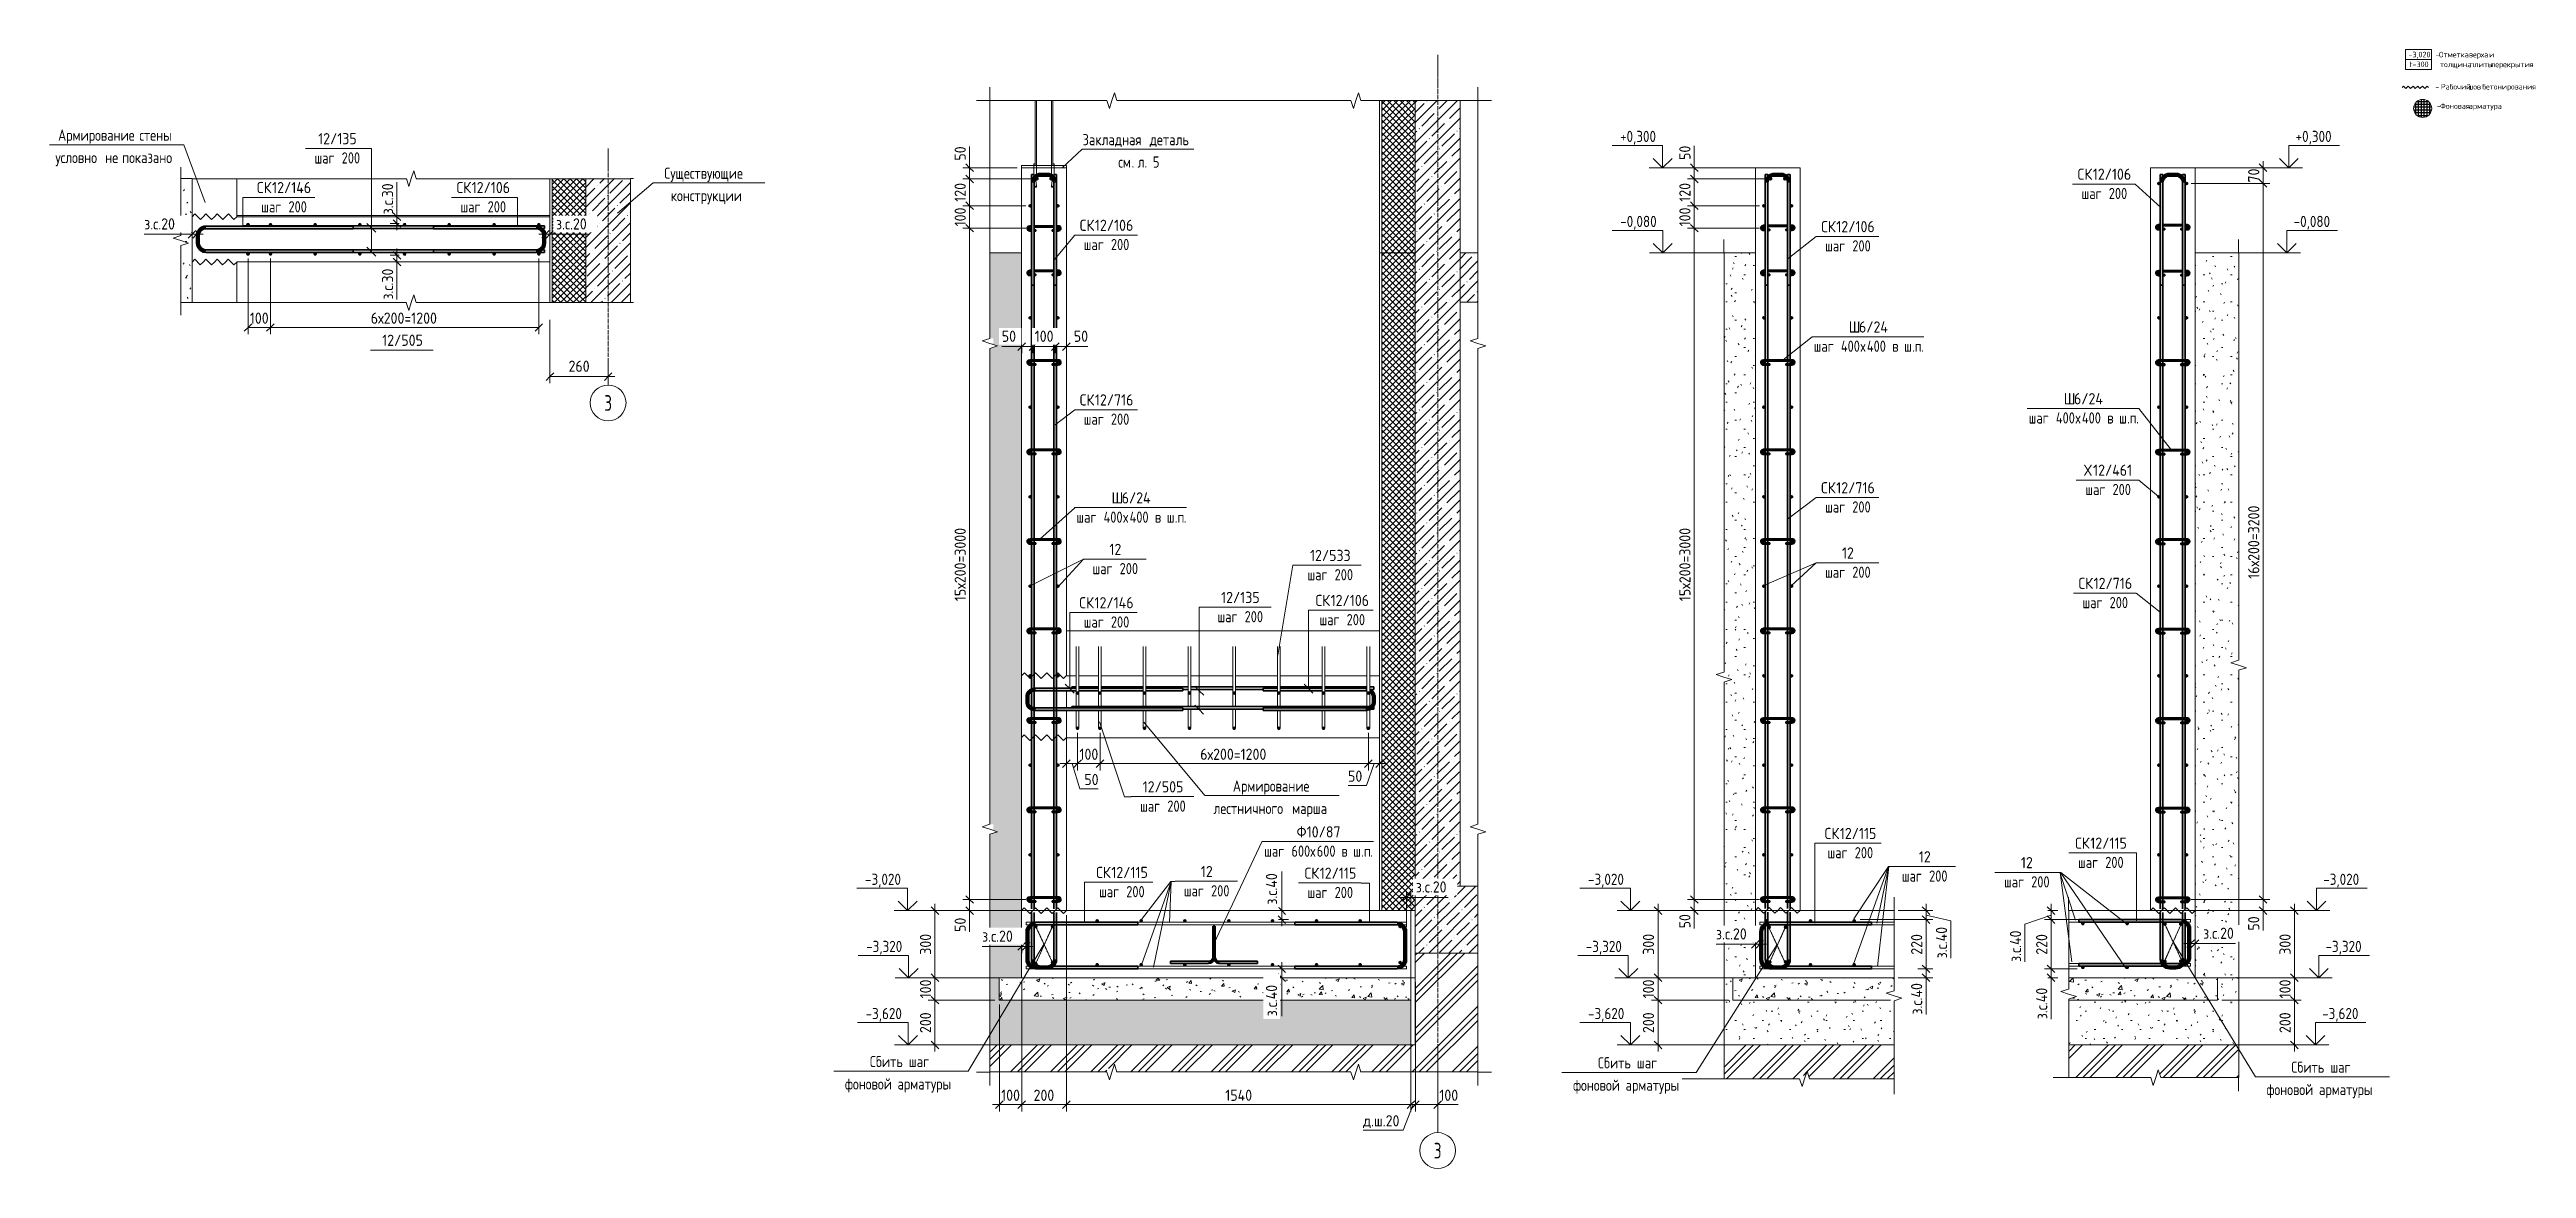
# Model space of a CAD drawing. Header units: millimetres. Extents: x -6516 to 17647, y -4389 to 6814.
# Drawn here: x 6574 to 17647, y -4172 to 828 of the extents above; entities that cross this region are included whole.
import ezdxf

# ---------------------------------------------------------------- set-up
doc = ezdxf.new("R2010")
doc.units = ezdxf.units.MM
doc.linetypes.add('01 Штриховая _2 мм_', pattern=[3, 2, -1])
doc.linetypes.add('02 Штрихпунктирная _20 мм_', pattern=[25, 20, -2.5, 0, -2.5])
for name, color, linetype, lineweight in [('AA_Dim', 7, 'Continuous', 9), ('AA_Dim-20', 7, 'Continuous', 9), ('AA_Linii', 7, 'Continuous', 9), ('AA_Oformlenie', 7, 'Continuous', 9), ('AA_Vinoska', 7, 'Continuous', 9), ('AA_Visotnaya otmetka', 7, 'Continuous', 9), ('AF_Balki', 7, 'Continuous', 20), ('AF_Perekritie', 7, 'Continuous', 60), ('AF_Perekritie_Грунт', 253, 'Continuous', 20), ('AF_Perekritie_Опалубка', 253, 'Continuous', 20), ('AF_Perekritie_Опалубка_Существующая', 253, 'Continuous', 20), ('AF_Stena', 7, 'Continuous', 60), ('AF_Stena_Опалубка', 253, 'Continuous', 20), ('AF_Stena_Опалубка_Существующая', 253, 'Continuous', 20), ('KR_Armatura', 7, 'Continuous', 20), ('KR_Armatura_Tonkie', 7, 'Continuous', 20), ('KR_Colonna_KG', 7, 'Continuous', 20), ('KR_Detal', 7, 'Continuous', 20), ('KR_Fundament', 7, 'Continuous', 20), ('Генплан', 7, 'Continuous', 9), ('Оси', 7, 'Continuous', 9)]:
    doc.layers.add(name, color=color, linetype=linetype, lineweight=lineweight)
doc.styles.add('GOST Common', font='GOST_Common.ttf', dxfattribs={"width": 0.85, "height": 50})
doc.styles.add('GOST Common_2', font='GOST_Common.ttf', dxfattribs={"width": 0.9, "height": 25})
doc.styles.add('ISOCPEUR', font='isocpeur.TTF', dxfattribs={"width": 0.7, "height": 70})
doc.styles.add('ISOCPEUR_1', font='isocpeur.TTF', dxfattribs={"width": 0.9, "height": 50})
doc.styles.add('ISOCPEUR_2', font='isocpeur.TTF', dxfattribs={"width": 0.85, "height": 50})
doc.styles.add('ISOCPEUR_3', font='isocpeur.TTF', dxfattribs={"width": 0.8, "height": 50})
doc.styles.add('ISOCPEUR_5', font='isocpeur.TTF', dxfattribs={"width": 0.85, "height": 25})
doc.dimstyles.new('00_Точн_3_знака__прозр_', dxfattribs={"dimscale": 304.8, "dimtxt": 50.137748, "dimasz": 0.111549, "dimexe": 0.098425, "dimexo": 0.065617, "dimgap": 0.006562, "dimtad": 1, "dimdec": 3, "dimrnd": 0.001, "dimdsep": 46, "dimtxsty": 'ISOCPEUR_1', "dimblk1": 'OBLIQUE', "dimblk2": 'OBLIQUE', "dimsah": 1, "dimcen": 0.09, "dimdle": 0.098425, "dimazin": 0, "dimtfac": 1, "dimtdec": 4, "dimtix": 1, "dimtmove": 1, "dimatfit": 3, "dimfxl": 1, "dimtvp": 1, "dimtolj": 1, "dimtzin": 0, "dimlwd": 18, "dimlwe": 18, "dimarcsym": 2})
doc.dimstyles.new('00_Точн_3_знака__прозр__1', dxfattribs={"dimscale": 304.8, "dimtxt": 50.137748, "dimasz": 0.111549, "dimexe": 0.098425, "dimexo": 0.065617, "dimgap": 0.006562, "dimtad": 1, "dimdec": 3, "dimrnd": 0.001, "dimdsep": 46, "dimtxsty": 'ISOCPEUR_1', "dimblk1": 'OBLIQUE', "dimblk2": 'OBLIQUE', "dimsah": 1, "dimcen": 0.09, "dimdle": 0.098425, "dimazin": 0, "dimtfac": 1, "dimtdec": 4, "dimtix": 1, "dimtmove": 0, "dimatfit": 3, "dimfxl": 1, "dimtvp": 1, "dimtolj": 1, "dimtzin": 0, "dimlwd": 18, "dimlwe": 18, "dimarcsym": 2})
doc.dimstyles.new('01_Точн_3_знака__непрозр_', dxfattribs={"dimscale": 304.8, "dimtxt": 50.137748, "dimasz": 0.111549, "dimexe": 0.098425, "dimexo": 0.065617, "dimgap": 0.019685, "dimtad": 1, "dimdec": 3, "dimrnd": 0.001, "dimdsep": 46, "dimtxsty": 'ISOCPEUR_1', "dimblk1": 'OBLIQUE', "dimblk2": 'OBLIQUE', "dimsah": 1, "dimcen": 0.09, "dimdle": 0.098425, "dimazin": 0, "dimtfac": 1, "dimtdec": 4, "dimtix": 1, "dimtmove": 1, "dimatfit": 3, "dimfxl": 1, "dimtvp": 1, "dimtfill": 1, "dimtolj": 1, "dimtzin": 0, "dimlwd": 18, "dimlwe": 18, "dimarcsym": 2})
doc.dimstyles.new('01_Точн_3_знака__непрозр__1', dxfattribs={"dimscale": 304.8, "dimtxt": 50.137748, "dimasz": 0.111549, "dimexe": 0.098425, "dimexo": 0.065617, "dimgap": 0.019685, "dimtad": 1, "dimdec": 3, "dimrnd": 0.001, "dimdsep": 46, "dimtxsty": 'ISOCPEUR_1', "dimblk1": 'OBLIQUE', "dimblk2": 'OBLIQUE', "dimsah": 1, "dimcen": 0.09, "dimdle": 0.098425, "dimazin": 0, "dimtfac": 1, "dimtdec": 4, "dimtix": 1, "dimtmove": 0, "dimatfit": 3, "dimfxl": 1, "dimtvp": 1, "dimtfill": 1, "dimtolj": 1, "dimtzin": 0, "dimlwd": 18, "dimlwe": 18, "dimarcsym": 2})
doc.dimstyles.new('03_Осевые_Точн_3_знака__прозр_', dxfattribs={"dimscale": 304.8, "dimtxt": 50.137748, "dimasz": 0.111549, "dimexe": 0.098425, "dimexo": 0.065617, "dimgap": 0.006562, "dimtad": 1, "dimdec": 3, "dimrnd": 0.001, "dimdsep": 46, "dimtxsty": 'ISOCPEUR_1', "dimblk1": 'OBLIQUE', "dimblk2": 'OBLIQUE', "dimsah": 1, "dimcen": 0.09, "dimdle": 0.098425, "dimazin": 0, "dimtfac": 1, "dimtdec": 4, "dimtix": 1, "dimtmove": 0, "dimatfit": 3, "dimfxl": 1, "dimtvp": 1, "dimtolj": 1, "dimtzin": 0, "dimlwd": 18, "dimlwe": 18, "dimarcsym": 2})
doc.dimstyles.new('03_Осевые_Точн_3_знака__прозр__1', dxfattribs={"dimscale": 304.8, "dimtxt": 50.137748, "dimasz": 0.111549, "dimexe": 0.098425, "dimexo": 0.065617, "dimgap": 0.006562, "dimtad": 1, "dimdec": 3, "dimrnd": 0.001, "dimdsep": 46, "dimtxsty": 'ISOCPEUR_1', "dimblk1": 'OBLIQUE', "dimblk2": 'OBLIQUE', "dimsah": 1, "dimcen": 0.09, "dimdle": 0.098425, "dimazin": 0, "dimtfac": 1, "dimtdec": 4, "dimtix": 1, "dimtmove": 1, "dimatfit": 3, "dimfxl": 1, "dimtvp": 1, "dimtolj": 1, "dimtzin": 0, "dimlwd": 18, "dimlwe": 18, "dimarcsym": 2})
doc.dimstyles.new('05_Округл_1мм__прозр_', dxfattribs={"dimscale": 304.8, "dimtxt": 50.137748, "dimasz": 0.111549, "dimexe": 0.098425, "dimexo": 0.065617, "dimgap": 0.006562, "dimtad": 1, "dimdec": 0, "dimdsep": 46, "dimtxsty": 'ISOCPEUR_1', "dimblk1": 'OBLIQUE', "dimblk2": 'OBLIQUE', "dimsah": 1, "dimcen": 0.09, "dimdle": 0.098425, "dimazin": 0, "dimtfac": 1, "dimtdec": 4, "dimtix": 1, "dimtmove": 0, "dimatfit": 3, "dimfxl": 1, "dimtvp": 1, "dimtolj": 1, "dimtzin": 0, "dimlwd": 18, "dimlwe": 18, "dimarcsym": 2})
doc.dimstyles.new('05_Округл_1мм__прозр__1', dxfattribs={"dimscale": 304.8, "dimtxt": 50.137748, "dimasz": 0.111549, "dimexe": 0.098425, "dimexo": 0.065617, "dimgap": 0.006562, "dimtad": 1, "dimdec": 0, "dimdsep": 46, "dimtxsty": 'ISOCPEUR_1', "dimblk1": 'OBLIQUE', "dimblk2": 'OBLIQUE', "dimsah": 1, "dimcen": 0.09, "dimdle": 0.098425, "dimazin": 0, "dimtfac": 1, "dimtdec": 4, "dimtix": 1, "dimtmove": 1, "dimatfit": 3, "dimfxl": 1, "dimtvp": 1, "dimtolj": 1, "dimtzin": 0, "dimlwd": 18, "dimlwe": 18, "dimarcsym": 2})
doc.dimstyles.new('05_Округл_5мм__непрозр__1', dxfattribs={"dimscale": 304.8, "dimtxt": 50.137748, "dimasz": 0.111549, "dimexe": 0.098425, "dimexo": 0.065617, "dimgap": 0.019685, "dimtad": 1, "dimdec": 0, "dimrnd": 5, "dimdsep": 46, "dimtxsty": 'ISOCPEUR_1', "dimblk1": 'OBLIQUE', "dimblk2": 'OBLIQUE', "dimsah": 1, "dimcen": 0.09, "dimdle": 0.098425, "dimazin": 0, "dimtfac": 1, "dimtdec": 4, "dimtix": 1, "dimtmove": 0, "dimatfit": 3, "dimfxl": 1, "dimtvp": 1, "dimtfill": 1, "dimtolj": 1, "dimtzin": 0, "dimlwd": 18, "dimlwe": 18, "dimarcsym": 2})
doc.dimstyles.new('05_Округл_5мм__прозр__1', dxfattribs={"dimscale": 304.8, "dimtxt": 50.137748, "dimasz": 0.111549, "dimexe": 0.098425, "dimexo": 0.065617, "dimgap": 0.006562, "dimtad": 1, "dimdec": 0, "dimrnd": 5, "dimdsep": 46, "dimtxsty": 'ISOCPEUR_1', "dimblk1": 'OBLIQUE', "dimblk2": 'OBLIQUE', "dimsah": 1, "dimcen": 0.09, "dimdle": 0.098425, "dimazin": 0, "dimtfac": 1, "dimtdec": 4, "dimtix": 1, "dimtmove": 1, "dimatfit": 3, "dimfxl": 1, "dimtvp": 1, "dimtolj": 1, "dimtzin": 0, "dimlwd": 18, "dimlwe": 18, "dimarcsym": 2})
pattern_1 = [(45, (11249.16, -300), (-44.9013, 44.9013), []), (45, (11294.06, -300), (-44.9013, 44.9013), [79.375, -15.875, 0.6706, -15.204])]
pattern_2 = [(45, (11249.158, -300), (-14.14214, 14.14214), []), (135, (11249.158, -300), (-14.14214, -14.14214), [])]

msp = doc.modelspace()

# ---------------------------------------------------------------- texts
at = {"layer": 'AA_Vinoska', "attachment_point": 1}
for s, insert, char_height, width, style in [('-3,020', (17119.8624, 818.3053), 25, 106.784775, 'GOST Common_2'), (' - ', (17224.7198, 818.1867), 25, 38.240494, 'GOST Common_2'), ('Отметка', (17256.2714, 818.1867), 25, 152.961975, 'GOST Common_2'), ('\\fGOST Common|b0|i0|c204|p34|;\\W.9; ', (17382.4776, 818.1867), 25, 9.379744, 'GOST Common_2'), ('верха', (17390.2167, 818.1867), 25, 99.569587, 'GOST Common_2'), ('\\fGOST Common|b0|i0|c204|p34|;\\W.9; ', (17472.3698, 818.1867), 25, 9.379744, 'GOST Common_2'), ('\\fGOST Common|b0|i0|c204|p34|;\\W.9;и', (17480.1089, 818.1867), 25, 19.481006, 'GOST Common_2'), ('t=300', (17124.9474, 774.4997), 25, 94.518956, 'GOST Common_2'), ('толщина', (17260.6486, 774.4367), 25, 151.518937, 'GOST Common_2'), ('Рабочий', (17264.9004, 674.7195), 25, 132.879703, 'ISOCPEUR_5'), ('\\fISOCPEUR|b0|i0|c204|p34|;\\W.85; ', (17374.5371, 674.7195), 25, 15.672991, 'ISOCPEUR_5'), ('\\fGOST Common|b0|i0|c204|p34|;\\W.9; ', (17385.6643, 774.4367), 25, 9.379744, 'GOST Common_2'), ('шов', (17387.4686, 674.7195), 25, 59.966225, 'ISOCPEUR_5'), ('плиты', (17393.4033, 774.4367), 25, 104.620219, 'GOST Common_2'), ('\\fISOCPEUR|b0|i0|c204|p34|;\\W.85; ', (17436.9457, 674.7195), 25, 15.672991, 'ISOCPEUR_5'), ('бетонирования', (17449.8772, 674.7195), 25, 245.997809, 'ISOCPEUR_5'), ('\\fGOST Common|b0|i0|c204|p34|;\\W.9; ', (17479.7236, 774.4367), 25, 9.379744, 'GOST Common_2'), ('перекрытия', (17487.4627, 774.4367), 25, 202.02525, 'GOST Common_2'), (' - ', (17223.8569, 674.7195), 25, 49.744709, 'ISOCPEUR_5'), (' - ', (17229.527, 588.2712), 25, 38.240494, 'GOST Common_2'), ('Фоновая', (17261.0785, 588.2712), 25, 146.468306, 'GOST Common_2'), ('\\fGOST Common|b0|i0|c204|p34|;\\W.9; ', (17381.927, 588.2712), 25, 9.379744, 'GOST Common_2'), ('арматура', (17389.666, 588.2712), 25, 169.556906, 'GOST Common_2'), ('Армирование', (6611.8056, 470.6026), 50, 422.489312, 'GOST Common'), ('\\fGOST Common|b0|i0|c204|p34|;\\W.85; ', (6960.3942, 470.6026), 50, 17.717294, 'GOST Common'), ('стены', (6975.0124, 470.6026), 50, 192.164494, 'GOST Common'), ('12/135', (7774.4433, 454.9375), 50, 210.683475, 'ISOCPEUR_1'), ('Закладная', (11191.972, 450.541), 50, 346.168662, 'GOST Common'), ('\\fGOST Common|b0|i0|c204|p34|;\\W.85; ', (11477.5897, 450.541), 50, 17.717294, 'GOST Common'), ('условно', (6599.9906, 370.6026), 50, 252.130719, 'GOST Common'), ('\\fGOST Common|b0|i0|c204|p34|;\\W.85; ', (6808.0193, 370.6026), 50, 17.717294, 'GOST Common'), ('не', (6822.6375, 370.6026), 50, 73.594912, 'GOST Common'), ('\\fGOST Common|b0|i0|c204|p34|;\\W.85; ', (6883.3594, 370.6026), 50, 17.717294, 'GOST Common'), ('показано', (6897.9776, 370.6026), 50, 299.831125, 'GOST Common'), ('шаг', (7758.1633, 368.9565), 50, 116.7257, 'ISOCPEUR_3'), (' 200', (7854.4716, 368.9565), 50, 133.4008, 'ISOCPEUR_3'), ('см', (11351.687, 350.541), 50, 72.232044, 'GOST Common'), ('\\fGOST Common|b0|i0|c204|p34|;\\W.85;л', (11438.2719, 350.541), 50, 36.797456, 'GOST Common'), ('. 5', (11468.6328, 350.541), 50, 69.506306, 'GOST Common'), ('деталь', (11492.2079, 450.541), 50, 234.413425, 'GOST Common'), ('СК', (7500.7034, 236.4751), 50, 82.253137, 'ISOCPEUR_1'), ('12/146', (7568.569, 236.4751), 50, 215.012587, 'ISOCPEUR_1'), ('СК', (8392.9602, 236.4751), 50, 82.253137, 'ISOCPEUR_1'), ('12/106', (8460.8258, 236.4751), 50, 210.683475, 'ISOCPEUR_1'), ('Существующие', (9321.8457, 300.5524), 50, 483.818406, 'GOST Common'), ('. ', (11411.2844, 350.541), 50, 32.70885, 'GOST Common'), ('СК', (15640.6274, 296.1396), 50, 82.253137, 'ISOCPEUR_1'), ('12/106', (15708.493, 296.1396), 50, 210.683475, 'ISOCPEUR_1'), ('шаг', (7520.1534, 150.494), 50, 116.7257, 'ISOCPEUR_3'), (' 200', (7616.4617, 150.494), 50, 133.4008, 'ISOCPEUR_3'), ('шаг', (8410.7002, 150.494), 50, 116.7257, 'ISOCPEUR_3'), (' 200', (8507.0085, 150.494), 50, 133.4008, 'ISOCPEUR_3'), ('конструкции', (9351.0857, 200.5524), 50, 412.949231, 'GOST Common'), ('шаг', (15658.3674, 210.1586), 50, 116.7257, 'ISOCPEUR_3'), (' 200', (15754.6757, 210.1586), 50, 133.4008, 'ISOCPEUR_3'), ('СК', (11179.2953, 67.8145), 50, 82.253137, 'ISOCPEUR_1'), ('12/106', (11247.161, 67.8145), 50, 210.683475, 'ISOCPEUR_1'), ('СК', (14494.0751, 61.8119), 50, 82.253137, 'ISOCPEUR_1'), ('12/106', (14561.9408, 61.8119), 50, 210.683475, 'ISOCPEUR_1'), ('шаг', (11197.0353, -18.1665), 50, 116.7257, 'ISOCPEUR_3'), (' 200', (11293.3437, -18.1665), 50, 133.4008, 'ISOCPEUR_3'), ('шаг', (14511.8151, -24.1692), 50, 116.7257, 'ISOCPEUR_3'), (' 200', (14608.1235, -24.1692), 50, 133.4008, 'ISOCPEUR_3'), ('\\fISOCPEUR|b0|i0|c204|p34|;\\W.9;Ш', (14617.8973, -386.5618), 50, 54.835425, 'ISOCPEUR_1'), ('6/24', (14663.1411, -386.5618), 50, 160.177163, 'ISOCPEUR_1'), ('12/505', (8060.772, -445.9471), 50, 222.227775, 'ISOCPEUR_1'), ('шаг', (14460.5373, -472.5428), 50, 116.7257, 'ISOCPEUR_3'), (' 400', (14556.8456, -472.5428), 50, 137.2489, 'ISOCPEUR_3'), ('\\fISOCPEUR|b0|i0|c204|p34|;\\W.8;х', (14670.0873, -472.5428), 50, 34.6329, 'ISOCPEUR_3'), ('400 ', (14698.6623, -472.5428), 50, 137.2489, 'ISOCPEUR_3'), ('\\fISOCPEUR|b0|i0|c204|p34|;\\W.8;в', (14811.904, -472.5428), 50, 34.6329, 'ISOCPEUR_3'), ('\\fISOCPEUR|b0|i0|c204|p34|;\\W.8; ', (14840.479, -472.5428), 50, 29.5021, 'ISOCPEUR_3'), ('\\fISOCPEUR|b0|i0|c204|p34|;\\W.8;ш', (14864.8206, -472.5428), 50, 43.6118, 'ISOCPEUR_3'), ('\\fISOCPEUR|b0|i0|c204|p34|;\\W.8;.', (14900.804, -472.5428), 50, 14.1097, 'ISOCPEUR_3'), ('\\fISOCPEUR|b0|i0|c204|p34|;\\W.8;п', (14912.4456, -472.5428), 50, 34.6329, 'ISOCPEUR_3'), ('\\fISOCPEUR|b0|i0|c204|p34|;\\W.8;.', (14941.0206, -472.5428), 50, 14.1097, 'ISOCPEUR_3'), ('СК', (11179.2953, -712.5778), 50, 82.253137, 'ISOCPEUR_1'), ('12/716', (11247.161, -712.5778), 50, 210.683475, 'ISOCPEUR_1'), ('\\fISOCPEUR|b0|i0|c204|p34|;\\W.9;Ш', (15579.1258, -707.1013), 50, 54.835425, 'ISOCPEUR_1'), ('6/24', (15624.3695, -707.1013), 50, 160.177163, 'ISOCPEUR_1'), ('шаг', (11197.0353, -798.5589), 50, 116.7257, 'ISOCPEUR_3'), (' 200', (11293.3437, -798.5589), 50, 133.4008, 'ISOCPEUR_3'), ('шаг', (15421.7658, -793.0824), 50, 116.7257, 'ISOCPEUR_3'), (' 400', (15518.0741, -793.0824), 50, 137.2489, 'ISOCPEUR_3'), ('\\fISOCPEUR|b0|i0|c204|p34|;\\W.8;х', (15631.3158, -793.0824), 50, 34.6329, 'ISOCPEUR_3'), ('400 ', (15659.8908, -793.0824), 50, 137.2489, 'ISOCPEUR_3'), ('\\fISOCPEUR|b0|i0|c204|p34|;\\W.8;в', (15773.1324, -793.0824), 50, 34.6329, 'ISOCPEUR_3'), ('\\fISOCPEUR|b0|i0|c204|p34|;\\W.8; ', (15801.7074, -793.0824), 50, 29.5021, 'ISOCPEUR_3'), ('\\fISOCPEUR|b0|i0|c204|p34|;\\W.8;ш', (15826.0491, -793.0824), 50, 43.6118, 'ISOCPEUR_3'), ('\\fISOCPEUR|b0|i0|c204|p34|;\\W.8;.', (15862.0324, -793.0824), 50, 14.1097, 'ISOCPEUR_3'), ('\\fISOCPEUR|b0|i0|c204|p34|;\\W.8;п', (15873.6741, -793.0824), 50, 34.6329, 'ISOCPEUR_3'), ('\\fISOCPEUR|b0|i0|c204|p34|;\\W.8;.', (15902.2491, -793.0824), 50, 14.1097, 'ISOCPEUR_3'), ('СК', (14493.75, -1104.9485), 50, 82.253137, 'ISOCPEUR_1'), ('12/716', (14561.6157, -1104.9485), 50, 210.683475, 'ISOCPEUR_1'), ('\\fISOCPEUR|b0|i0|c204|p34|;\\W.9;Х', (15669.3086, -1026.6692), 50, 49.063275, 'ISOCPEUR_1'), ('12/461', (15709.7898, -1026.6692), 50, 215.012587, 'ISOCPEUR_1'), ('\\fISOCPEUR|b0|i0|c204|p34|;\\W.9;Ш', (11321.5153, -1150.3732), 50, 54.835425, 'ISOCPEUR_1'), ('6/24', (11366.7591, -1150.3732), 50, 160.177163, 'ISOCPEUR_1'), ('шаг', (14511.49, -1190.9296), 50, 116.7257, 'ISOCPEUR_3'), (' 200', (14607.7984, -1190.9296), 50, 133.4008, 'ISOCPEUR_3'), ('шаг', (15675.0786, -1112.6503), 50, 116.7257, 'ISOCPEUR_3'), (' 200', (15771.3869, -1112.6503), 50, 133.4008, 'ISOCPEUR_3'), ('шаг', (11164.1553, -1236.3542), 50, 116.7257, 'ISOCPEUR_3'), (' 400', (11260.4637, -1236.3542), 50, 137.2489, 'ISOCPEUR_3'), ('\\fISOCPEUR|b0|i0|c204|p34|;\\W.8;х', (11373.7053, -1236.3542), 50, 34.6329, 'ISOCPEUR_3'), ('400 ', (11402.2803, -1236.3542), 50, 137.2489, 'ISOCPEUR_3'), ('\\fISOCPEUR|b0|i0|c204|p34|;\\W.8;в', (11515.522, -1236.3542), 50, 34.6329, 'ISOCPEUR_3'), ('\\fISOCPEUR|b0|i0|c204|p34|;\\W.8; ', (11544.097, -1236.3542), 50, 29.5021, 'ISOCPEUR_3'), ('\\fISOCPEUR|b0|i0|c204|p34|;\\W.8;ш', (11568.4387, -1236.3542), 50, 43.6118, 'ISOCPEUR_3'), ('\\fISOCPEUR|b0|i0|c204|p34|;\\W.8;.', (11604.422, -1236.3542), 50, 14.1097, 'ISOCPEUR_3'), ('\\fISOCPEUR|b0|i0|c204|p34|;\\W.8;п', (11616.0637, -1236.3542), 50, 34.6329, 'ISOCPEUR_3'), ('\\fISOCPEUR|b0|i0|c204|p34|;\\W.8;.', (11644.6387, -1236.3542), 50, 14.1097, 'ISOCPEUR_3'), ('12', (11311.9937, -1380.4112), 50, 66.379725, 'ISOCPEUR_1'), ('12/533', (12208.8407, -1407.6129), 50, 222.227775, 'ISOCPEUR_1'), ('12', (14587.26, -1396.618), 50, 66.379725, 'ISOCPEUR_1'), ('шаг', (11236.2237, -1466.3923), 50, 116.7257, 'ISOCPEUR_3'), (' 200', (11332.532, -1466.3923), 50, 133.4008, 'ISOCPEUR_3'), ('шаг', (12197.3307, -1493.5939), 50, 116.7257, 'ISOCPEUR_3'), (' 200', (12293.639, -1493.5939), 50, 133.4008, 'ISOCPEUR_3'), ('шаг', (14511.49, -1482.599), 50, 116.7257, 'ISOCPEUR_3'), (' 200', (14607.7984, -1482.599), 50, 133.4008, 'ISOCPEUR_3'), ('СК', (15644.3756, -1532.223), 50, 82.253137, 'ISOCPEUR_1'), ('12/716', (15712.2413, -1532.223), 50, 210.683475, 'ISOCPEUR_1'), ('СК', (11177.5853, -1618.8591), 50, 82.253137, 'ISOCPEUR_1'), ('12/146', (11245.451, -1618.8591), 50, 215.012587, 'ISOCPEUR_1'), ('12/135', (11811.2313, -1595.1969), 50, 210.683475, 'ISOCPEUR_1'), ('СК', (12233.2458, -1608.4943), 50, 82.253137, 'ISOCPEUR_1'), ('12/106', (12301.1114, -1608.4943), 50, 210.683475, 'ISOCPEUR_1'), ('шаг', (15662.1156, -1618.204), 50, 116.7257, 'ISOCPEUR_3'), (' 200', (15758.424, -1618.204), 50, 133.4008, 'ISOCPEUR_3'), ('шаг', (11197.0353, -1704.8401), 50, 116.7257, 'ISOCPEUR_3'), (' 200', (11293.3437, -1704.8401), 50, 133.4008, 'ISOCPEUR_3'), ('шаг', (11794.9513, -1681.178), 50, 116.7257, 'ISOCPEUR_3'), (' 200', (11891.2596, -1681.178), 50, 133.4008, 'ISOCPEUR_3'), ('шаг', (12250.9858, -1694.4754), 50, 116.7257, 'ISOCPEUR_3'), (' 200', (12347.2941, -1694.4754), 50, 133.4008, 'ISOCPEUR_3'), ('шаг', (11449.2395, -2527.7527), 50, 116.7257, 'ISOCPEUR_3'), ('12/505', (11460.7495, -2441.7716), 50, 222.227775, 'ISOCPEUR_1'), (' 200', (11545.5479, -2527.7527), 50, 133.4008, 'ISOCPEUR_3'), ('Армирование', (11863.8305, -2437.9847), 50, 422.489312, 'GOST Common'), ('\\fGOST Common|b0|i0|c204|p34|;\\W.85; ', (12114.5593, -2537.9847), 50, 17.717294, 'GOST Common'), ('лестничного', (11777.2155, -2537.9847), 50, 408.860625, 'GOST Common'), ('марша', (12129.1775, -2537.9847), 50, 205.793181, 'GOST Common'), ('\\fISOCPEUR|b0|i0|c204|p34|;\\W.9;Ф', (12148.7614, -2643.0216), 50, 54.835425, 'ISOCPEUR_1'), ('10/87', (12194.0051, -2643.0216), 50, 183.265762, 'ISOCPEUR_1'), ('СК', (14509.6455, -2649.9018), 50, 82.253137, 'ISOCPEUR_1'), ('12/115', (14577.5111, -2649.9018), 50, 199.139175, 'ISOCPEUR_1'), ('шаг', (12004.1414, -2729.0027), 50, 116.7257, 'ISOCPEUR_3'), (' 600', (12100.4497, -2729.0027), 50, 133.4008, 'ISOCPEUR_3'), ('\\fISOCPEUR|b0|i0|c204|p34|;\\W.8;х', (12210.5164, -2729.0027), 50, 34.6329, 'ISOCPEUR_3'), ('600 ', (12239.0914, -2729.0027), 50, 133.4008, 'ISOCPEUR_3'), ('\\fISOCPEUR|b0|i0|c204|p34|;\\W.8;в', (12349.158, -2729.0027), 50, 34.6329, 'ISOCPEUR_3'), ('\\fISOCPEUR|b0|i0|c204|p34|;\\W.8; ', (12377.733, -2729.0027), 50, 29.5021, 'ISOCPEUR_3'), ('\\fISOCPEUR|b0|i0|c204|p34|;\\W.8;ш', (12402.0747, -2729.0027), 50, 43.6118, 'ISOCPEUR_3'), ('\\fISOCPEUR|b0|i0|c204|p34|;\\W.8;п', (12449.6997, -2729.0027), 50, 34.6329, 'ISOCPEUR_3'), ('шаг', (14522.6155, -2735.8829), 50, 116.7257, 'ISOCPEUR_3'), (' 200', (14618.9238, -2735.8829), 50, 133.4008, 'ISOCPEUR_3'), ('12', (14930.7817, -2754.2826), 50, 66.379725, 'ISOCPEUR_1'), ('СК', (15629.4603, -2693.2741), 50, 82.253137, 'ISOCPEUR_1'), ('12/115', (15697.3259, -2693.2741), 50, 199.139175, 'ISOCPEUR_1'), ('СК', (11252.7086, -2824.0227), 50, 82.253137, 'ISOCPEUR_1'), ('12/115', (11320.5743, -2824.0227), 50, 199.139175, 'ISOCPEUR_1'), ('12', (11720.6056, -2820.2346), 50, 66.379725, 'ISOCPEUR_1'), ('СК', (12184.3607, -2827.5953), 50, 82.253137, 'ISOCPEUR_1'), ('12/115', (12252.2263, -2827.5953), 50, 199.139175, 'ISOCPEUR_1'), ('\\fISOCPEUR|b0|i0|c204|p34|;\\W.8;.', (12438.058, -2729.0027), 50, 14.1097, 'ISOCPEUR_3'), ('\\fISOCPEUR|b0|i0|c204|p34|;\\W.8;.', (12478.2747, -2729.0027), 50, 14.1097, 'ISOCPEUR_3'), ('шаг', (14855.0117, -2840.2636), 50, 116.7257, 'ISOCPEUR_3'), (' 200', (14951.32, -2840.2636), 50, 133.4008, 'ISOCPEUR_3'), ('12', (15387.1692, -2780.2242), 50, 66.379725, 'ISOCPEUR_1'), (' 200', (15407.7076, -2866.2052), 50, 133.4008, 'ISOCPEUR_3'), ('шаг', (15642.4303, -2779.2551), 50, 116.7257, 'ISOCPEUR_3'), (' 200', (15738.7386, -2779.2551), 50, 133.4008, 'ISOCPEUR_3'), ('шаг', (11265.6786, -2910.0038), 50, 116.7257, 'ISOCPEUR_3'), (' 200', (11361.987, -2910.0038), 50, 133.4008, 'ISOCPEUR_3'), ('шаг', (11644.8356, -2906.2156), 50, 116.7257, 'ISOCPEUR_3'), (' 200', (11741.1439, -2906.2156), 50, 133.4008, 'ISOCPEUR_3'), ('шаг', (12197.3307, -2913.5763), 50, 116.7257, 'ISOCPEUR_3'), (' 200', (12293.639, -2913.5763), 50, 133.4008, 'ISOCPEUR_3'), ('шаг', (15311.3992, -2866.2052), 50, 116.7257, 'ISOCPEUR_3'), ('Сбить', (10241.0399, -3669.3925), 50, 193.527363, 'GOST Common'), ('\\fGOST Common|b0|i0|c204|p34|;\\W.85; ', (10400.716, -3669.3925), 50, 17.717294, 'GOST Common'), ('шаг', (10415.3342, -3669.3925), 50, 124.021056, 'GOST Common'), ('Сбить', (13496.0981, -3674.9878), 50, 193.527363, 'GOST Common'), ('\\fGOST Common|b0|i0|c204|p34|;\\W.85; ', (13655.7741, -3674.9878), 50, 17.717294, 'GOST Common'), ('шаг', (13670.3923, -3674.9878), 50, 124.021056, 'GOST Common'), ('Сбить', (16596.0177, -3694.4814), 50, 193.527363, 'GOST Common'), ('\\fGOST Common|b0|i0|c204|p34|;\\W.85; ', (16755.6937, -3694.4814), 50, 17.717294, 'GOST Common'), ('шаг', (16770.312, -3694.4814), 50, 124.021056, 'GOST Common'), ('фоновой', (10129.6899, -3769.3925), 50, 267.122275, 'GOST Common'), ('\\fGOST Common|b0|i0|c204|p34|;\\W.85; ', (10350.0879, -3769.3925), 50, 17.717294, 'GOST Common'), ('арматуры', (10364.7061, -3769.3925), 50, 320.274156, 'GOST Common'), ('фоновой', (13384.7481, -3774.9878), 50, 267.122275, 'GOST Common'), ('\\fGOST Common|b0|i0|c204|p34|;\\W.85; ', (13605.146, -3774.9878), 50, 17.717294, 'GOST Common'), ('арматуры', (13619.7642, -3774.9878), 50, 320.274156, 'GOST Common'), ('фоновой', (16484.6677, -3794.4814), 50, 267.122275, 'GOST Common'), ('\\fGOST Common|b0|i0|c204|p34|;\\W.85; ', (16705.0656, -3794.4814), 50, 17.717294, 'GOST Common'), ('арматуры', (16719.6838, -3794.4814), 50, 320.274156, 'GOST Common')]:
    msp.add_mtext(s, dxfattribs=dict(at, insert=insert, char_height=char_height, width=width, style=style))
at = {"layer": 'AA_Visotnaya otmetka', "char_height": 50, "width": 191.919467, "attachment_point": 1, "line_spacing_factor": 1.135194, "style": 'ISOCPEUR_2'}
for s, insert in [('+0,300', (13595.0863, 465.1359)), ('+0,300', (16615.4141, 465.1359)), ('-0,080', (13595.7898, 85.1359)), ('-0,080', (16606.5277, 85.1359)), ('-3,020', (10219.4419, -2854.8641)), ('-3,020', (13451.6891, -2854.8641)), ('-3,020', (16738.9289, -2854.8641)), ('-3,320', (10224.4802, -3154.8641)), ('-3,320', (13441.6944, -3154.8641)), ('-3,320', (16749.0054, -3154.8641)), ('-3,620', (10221.961, -3454.8641)), ('-3,620', (13451.6891, -3454.8641)), ('-3,620', (16733.8906, -3454.8641))]:
    msp.add_mtext(s, dxfattribs=dict(at, insert=insert))
at = {"layer": 'Оси', "char_height": 70, "width": 41.527412, "attachment_point": 1, "style": 'ISOCPEUR'}
for insert in [(9053.7243, -716.1689), (12762.4457, -4057.519)]:
    msp.add_mtext('\\fISOCPEUR|b0|i0|c204|p34|;\\W.7;3', dxfattribs=dict(at, insert=insert))

# ---------------------------------------------------------------- blocks, each defined once
blk = doc.blocks.new('Лестница - Лестница-3665978-КР_РЗ_Арм_а')
at = {"layer": 'AF_Perekritie', "lineweight": 20}
for p, q in [((-20990, 81), (-20990, 103)), ((-19590, 86), (-20990, 86)), ((-20990, 86), (-20990, 81)), ((-20990, 81), (-19590, 81)), ((-19590, 103), (-19590, 81)), ((-19590, -121), (-19590, 86)), ((-19590, 81), (-19590, 86)), ((-20990, -121), (-19590, -121)), ((-20990, -121), (-20990, -121)), ((-19590, -121), (-19590, -121))]:
    blk.add_line(p, q, dxfattribs=at)
blk = doc.blocks.new('011_ЛинияОбрыва _ЭлУзла_Линия_ - Тип 1-3937994-КР_РЗ_Арм_а')
at = {"layer": 'AA_Oformlenie'}
for p, q in [((-21190, 251), (-20232, 251)), ((-20188, 251), (-19230, 251))]:
    blk.add_line(p, q, dxfattribs=at)
blk = doc.blocks.new('Последовательность узлов - 3мм масшт20-904339-КР_РЗ_Арм_а')
at = {"layer": 'AA_Oformlenie'}
for p, q in [((-21190, 81), (-21178, 94)), ((-21178, 94), (-21153, 69)), ((-21140, 81), (-21153, 69)), ((-21140, 81), (-21128, 94)), ((-21128, 94), (-21103, 69)), ((-21090, 81), (-21103, 69)), ((-21090, 81), (-21078, 94)), ((-21078, 94), (-21053, 69)), ((-21040, 81), (-21053, 69)), ((-21040, 81), (-21028, 94)), ((-21028, 94), (-21003, 69)), ((-20990, 81), (-21003, 69))]:
    blk.add_line(p, q, dxfattribs=at)
blk = doc.blocks.new('011_ЛинияОбрыва _ЭлУзла_Линия_ - Тип 1-3950661-КР_РЗ_Арм_а')
at = {"layer": 'AA_Oformlenie'}
for p, q in [((-21240, -3), (-21240, 251)), ((-21240, -303), (-21240, -48))]:
    blk.add_line(p, q, dxfattribs=at)
blk = doc.blocks.new('Лестница - Лестница-3665978-КР_РЗ_Арм_2')
at = {"layer": 'AF_Perekritie', "lineweight": 20}
for p, q in [((-20990, -1770), (-19590, -1770)), ((-20990, -1970), (-20990, -1770)), ((-19590, -1770), (-19590, -1970)), ((-20946, -1970), (-20990, -1970)), ((-20990, -1970), (-20946, -1970)), ((-20846, -1970), (-20934, -1970)), ((-20934, -1970), (-20846, -1970)), ((-20646, -1970), (-20834, -1970)), ((-20834, -1970), (-20646, -1970)), ((-20446, -1970), (-20634, -1970)), ((-20634, -1970), (-20446, -1970)), ((-20246, -1970), (-20434, -1970)), ((-20434, -1970), (-20246, -1970)), ((-20046, -1970), (-20234, -1970)), ((-20234, -1970), (-20046, -1970)), ((-19846, -1970), (-20034, -1970)), ((-20034, -1970), (-19846, -1970)), ((-19646, -1970), (-19834, -1970)), ((-19834, -1970), (-19646, -1970)), ((-19590, -1970), (-19634, -1970)), ((-19634, -1970), (-19590, -1970)), ((-19590, -2248), (-19590, -1970)), ((-20990, -2040), (-20990, -2114)), ((-19590, -2248), (-19590, -2040)), ((-20990, -2126), (-20990, -2248)), ((-20990, -2248), (-19590, -2248))]:
    blk.add_line(p, q, dxfattribs=at)
blk = doc.blocks.new('Грунт - Грунт-3679763-КР_РЗ_Арм_2')
at = {"layer": 'Генплан'}
h = blk.add_hatch(dxfattribs=at)
h.set_pattern_fill('FP_12', color=256, style=0, pattern_type=2)
h.set_pattern_definition([(45, (-20860.53, -300), (-89.8026, 89.8026), []), (45, (-20828.78, -300), (0, 179.605), []), (45, (-20892.28, -300), (0, 179.605), [])])
h.paths.add_polyline_path([(-19718, -3741), (-19718, -3725), (-19696, -3725), (-19696, -3741), (-19684, -3707), (-19673, -3741), (-19150, -3741), (-19150, -3210), (-19430, -3210), (-19430, -3620), (-21332, -3620), (-21332, -3741), (-20809, -3741), (-20809, -3725), (-20787, -3725), (-20787, -3741), (-20775, -3707), (-20764, -3741), (-20189, -3741)])
for p, q in [((-19150, -3210), (-19430, -3210)), ((-19430, -3210), (-19430, -3620)), ((-19430, -3620), (-21332, -3620))]:
    blk.add_line(p, q, dxfattribs=at)
blk = doc.blocks.new('354_Прокат Лист _НесКаркас_РабПлоск_ - 354_Прокат Лист _НесКаркас_РабПлоск_-4002182-КР_РЗ_Арм_2')
at = {"layer": 'AF_Balki'}
for p, q in [((-21190, 310), (-21190, 300)), ((-20990, 310), (-21190, 310)), ((-21190, 310), (-20990, 310)), ((-21190, 300), (-21190, 310)), ((-21190, 300), (-20990, 300)), ((-20990, 300), (-21190, 300)), ((-20990, 300), (-20990, 310)), ((-20990, 310), (-20990, 300))]:
    blk.add_line(p, q, dxfattribs=at)
blk = doc.blocks.new('243_Профиль гнутый сварной квадратный _НесКол_2ур_ - 80х6-3877248-КР_РЗ_Арм_2')
at = {"layer": 'KR_Colonna_KG', "lineweight": 9}
for p, q in [((-21123, 600), (-21123, 310)), ((-21057, 310), (-21057, 600))]:
    blk.add_line(p, q, dxfattribs=at)
blk = doc.blocks.new('261_Лягушка _НесАрм_РабПлоск_ - 10 А500-4005784-КР_РЗ_Арм_2')
at = {"layer": 'KR_Armatura_Tonkie', "lineweight": 35}
for points in [[(-20334, -3114), (-20325, -3114), (-20325, -3088), (-20326, -3086), (-20327, -3085), (-20328, -3085), (-20329, -3084), (-20331, -3084), (-20331, -3084), (-20333, -3085), (-20334, -3086), (-20334, -3086), (-20335, -3088), (-20335, -3091), (-20335, -3114)], [(-20334, -3226), (-20325, -3226), (-20325, -3114), (-20335, -3114), (-20335, -3226)], [(-20525, -3256), (-20355, -3256), (-20355, -3246), (-20525, -3246), (-20525, -3256)], [(-20355, -3256), (-20347, -3255), (-20340, -3252), (-20334, -3247), (-20330, -3242), (-20331, -3241), (-20334, -3233), (-20335, -3226), (-20337, -3234), (-20341, -3240), (-20348, -3245), (-20355, -3246), (-20355, -3256)], [(-20305, -3256), (-20305, -3246), (-20313, -3244), (-20319, -3240), (-20324, -3233), (-20325, -3226), (-20335, -3226), (-20334, -3234), (-20331, -3241), (-20326, -3247), (-20320, -3252), (-20313, -3255), (-20310, -3255)], [(-20305, -3256), (-20135, -3256), (-20135, -3246), (-20305, -3246), (-20305, -3256)]]:
    blk.add_hatch(color=256, dxfattribs=at).paths.add_polyline_path(points)
for p, q in [((-20335, -3114), (-20335, -3226)), ((-20335, -3114), (-20335, -3226)), ((-20325, -3226), (-20325, -3114)), ((-20325, -3226), (-20325, -3114)), ((-20355, -3246), (-20525, -3246)), ((-20525, -3256), (-20525, -3246)), ((-20525, -3246), (-20525, -3256)), ((-20525, -3256), (-20355, -3256)), ((-20135, -3246), (-20305, -3246)), ((-20305, -3256), (-20135, -3256)), ((-20135, -3246), (-20135, -3256)), ((-20135, -3256), (-20135, -3246))]:
    blk.add_line(p, q, dxfattribs=at)
at = {"layer": 'KR_Armatura_Tonkie', "lineweight": 35, "flags": 128}
for points in [[(-20335, -3114), (-20335, -3104), (-20335, -3096), (-20335, -3091), (-20335, -3089)], [(-20335, -3089), (-20335, -3091), (-20335, -3096), (-20335, -3105), (-20335, -3114)], [(-20325, -3089), (-20325, -3091), (-20325, -3096), (-20325, -3105), (-20325, -3114)], [(-20325, -3114), (-20325, -3104), (-20325, -3096), (-20325, -3091), (-20325, -3089)], [(-20335, -3226), (-20337, -3235), (-20342, -3242), (-20350, -3245), (-20355, -3246)], [(-20355, -3256), (-20344, -3254), (-20335, -3248), (-20330, -3242)], [(-20335, -3226), (-20333, -3237), (-20327, -3246), (-20319, -3253), (-20309, -3256), (-20305, -3256)], [(-20305, -3246), (-20314, -3244), (-20321, -3239), (-20325, -3231), (-20325, -3226)]]:
    blk.add_lwpolyline(points, dxfattribs=at)
blk = doc.blocks.new('350_Шпилька массив _НесАрм_РабПлоск_ - 350_Шпилька массив _НесАрм_РабПлоск_-3969013-КР_РЗ_Арм_2')
at = {"layer": 'KR_Armatura_Tonkie', "lineweight": 35}
for points in [[(-21154, 17), (-21154, 23), (-21160, 26), (-21160, 32), (-21154, 35), (-21154, 41), (-21158, 40), (-21163, 38), (-21166, 29), (-21163, 21), (-21155, 18)], [(-21026, 17), (-21023, 19), (-21018, 21), (-21014, 29), (-21018, 38), (-21026, 41), (-21026, 35), (-21021, 32), (-21021, 26), (-21026, 23), (-21026, 18)], [(-21154, -182), (-21154, -176), (-21160, -173), (-21160, -167), (-21154, -164), (-21154, -158), (-21158, -160), (-21163, -162), (-21166, -170), (-21163, -179), (-21155, -182)], [(-21026, -182), (-21023, -181), (-21018, -179), (-21014, -170), (-21018, -162), (-21026, -158), (-21026, -164), (-21021, -167), (-21021, -173), (-21026, -176), (-21026, -182)], [(-21154, -582), (-21154, -576), (-21160, -573), (-21160, -567), (-21154, -564), (-21154, -558), (-21158, -560), (-21163, -562), (-21166, -570), (-21163, -579), (-21155, -582)], [(-21026, -564), (-21026, -558), (-21154, -558), (-21154, -564), (-21034, -564)], [(-21154, -582), (-21127, -582), (-21127, -576), (-21154, -576), (-21154, -582)], [(-21054, -582), (-21026, -582), (-21026, -576), (-21054, -576), (-21054, -582)], [(-21026, -582), (-21023, -581), (-21018, -579), (-21014, -570), (-21018, -562), (-21026, -558), (-21026, -564), (-21021, -567), (-21021, -573), (-21026, -576), (-21026, -582)], [(-21154, -982), (-21154, -976), (-21160, -973), (-21160, -967), (-21154, -964), (-21154, -958), (-21158, -960), (-21163, -962), (-21166, -970), (-21163, -979), (-21155, -982)], [(-21118, -964), (-21026, -964), (-21026, -958), (-21154, -958), (-21154, -964), (-21134, -964)], [(-21137, -982), (-21127, -982), (-21127, -976), (-21154, -976), (-21154, -982), (-21146, -982)], [(-21040, -982), (-21026, -982), (-21026, -976), (-21054, -976), (-21054, -982), (-21046, -982)], [(-21026, -982), (-21023, -981), (-21018, -979), (-21014, -970), (-21018, -962), (-21026, -958), (-21026, -964), (-21021, -967), (-21021, -973), (-21026, -976), (-21026, -982)], [(-21154, -1382), (-21154, -1376), (-21160, -1373), (-21160, -1367), (-21154, -1364), (-21154, -1358), (-21158, -1360), (-21163, -1362), (-21166, -1370), (-21163, -1379), (-21155, -1382)], [(-21046, -1364), (-21026, -1364), (-21026, -1358), (-21154, -1358), (-21154, -1364), (-21118, -1364)], [(-21146, -1382), (-21127, -1382), (-21127, -1376), (-21154, -1376), (-21154, -1382)], [(-21040, -1382), (-21026, -1382), (-21026, -1376), (-21054, -1376), (-21054, -1382), (-21046, -1382)], [(-21026, -1382), (-21023, -1381), (-21018, -1379), (-21014, -1370), (-21018, -1362), (-21026, -1358), (-21026, -1364), (-21021, -1367), (-21021, -1373), (-21026, -1376), (-21026, -1382)], [(-21154, -1782), (-21154, -1776), (-21160, -1773), (-21160, -1767), (-21154, -1764), (-21154, -1758), (-21158, -1760), (-21163, -1762), (-21166, -1770), (-21163, -1779), (-21155, -1782)], [(-21118, -1764), (-21026, -1764), (-21026, -1758), (-21154, -1758), (-21154, -1764), (-21134, -1764)], [(-21026, -1782), (-21023, -1781), (-21018, -1779), (-21014, -1770), (-21018, -1762), (-21026, -1758), (-21026, -1764), (-21021, -1767), (-21021, -1773), (-21026, -1776), (-21026, -1782)], [(-21134, -1782), (-21127, -1782), (-21127, -1776), (-21154, -1776), (-21154, -1782), (-21146, -1782)], [(-21046, -1782), (-21026, -1782), (-21026, -1776), (-21054, -1776), (-21054, -1782)], [(-21154, -2182), (-21154, -2176), (-21160, -2173), (-21160, -2167), (-21154, -2164), (-21154, -2158), (-21158, -2160), (-21163, -2162), (-21166, -2170), (-21163, -2179), (-21155, -2182)], [(-21146, -2164), (-21026, -2164), (-21026, -2158), (-21154, -2158), (-21154, -2164), (-21154, -2164)], [(-21137, -2182), (-21127, -2182), (-21127, -2176), (-21154, -2176), (-21154, -2182), (-21146, -2182)], [(-21040, -2182), (-21026, -2182), (-21026, -2176), (-21054, -2176), (-21054, -2182), (-21046, -2182)], [(-21026, -2182), (-21023, -2181), (-21018, -2179), (-21014, -2170), (-21018, -2162), (-21026, -2158), (-21026, -2164), (-21021, -2167), (-21021, -2173), (-21026, -2176), (-21026, -2182)], [(-21154, -2582), (-21154, -2576), (-21160, -2573), (-21160, -2567), (-21154, -2564), (-21154, -2558), (-21158, -2560), (-21163, -2562), (-21166, -2570), (-21163, -2579), (-21155, -2582)], [(-21046, -2564), (-21026, -2564), (-21026, -2558), (-21154, -2558), (-21154, -2564), (-21118, -2564)], [(-21137, -2582), (-21127, -2582), (-21127, -2576), (-21154, -2576), (-21154, -2582), (-21146, -2582)], [(-21054, -2582), (-21026, -2582), (-21026, -2576), (-21054, -2576), (-21054, -2582)], [(-21026, -2582), (-21023, -2581), (-21018, -2579), (-21014, -2570), (-21018, -2562), (-21026, -2558), (-21026, -2564), (-21021, -2567), (-21021, -2573), (-21026, -2576), (-21026, -2582)], [(-21154, -2982), (-21154, -2976), (-21160, -2973), (-21160, -2967), (-21154, -2964), (-21154, -2958), (-21158, -2960), (-21163, -2962), (-21166, -2970), (-21163, -2979), (-21155, -2982)], [(-21079, -2964), (-21026, -2964), (-21026, -2958), (-21154, -2958), (-21154, -2964), (-21118, -2964)], [(-21146, -2982), (-21127, -2982), (-21127, -2976), (-21154, -2976), (-21154, -2982)], [(-21034, -2982), (-21026, -2982), (-21026, -2976), (-21054, -2976), (-21054, -2982), (-21040, -2982)], [(-21026, -2982), (-21023, -2981), (-21018, -2979), (-21014, -2970), (-21018, -2962), (-21026, -2958), (-21026, -2964), (-21021, -2967), (-21021, -2973), (-21026, -2976), (-21026, -2982)]]:
    blk.add_hatch(color=256, dxfattribs=at).paths.add_polyline_path(points)
h = blk.add_hatch(color=256, dxfattribs=at)
h.paths.add_polyline_path([(-21079, 35), (-21046, 35), (-21046, 41), (-21134, 41), (-21134, 35), (-21118, 35)])
h.paths.add_polyline_path([(-21146, 35), (-21146, 41), (-21154, 41), (-21154, 35), (-21154, 35)])
h.paths.add_polyline_path([(-21026, 35), (-21026, 41), (-21034, 41), (-21034, 35)])
h = blk.add_hatch(color=256, dxfattribs=at)
h.paths.add_polyline_path([(-21154, 17), (-21146, 17), (-21146, 23), (-21154, 23), (-21154, 17)])
h.paths.add_polyline_path([(-21127, 17), (-21127, 23), (-21134, 23), (-21134, 17)])
h = blk.add_hatch(color=256, dxfattribs=at)
h.paths.add_polyline_path([(-21054, 17), (-21046, 17), (-21046, 23), (-21054, 23), (-21054, 17)])
h.paths.add_polyline_path([(-21026, 17), (-21026, 23), (-21034, 23), (-21034, 17)])
h = blk.add_hatch(color=256, dxfattribs=at)
h.paths.add_polyline_path([(-21154, -164), (-21146, -164), (-21146, -158), (-21154, -158), (-21154, -164)])
h.paths.add_polyline_path([(-21026, -164), (-21026, -158), (-21034, -158), (-21034, -164), (-21031, -164)])
h.paths.add_polyline_path([(-21118, -164), (-21046, -164), (-21046, -158), (-21134, -158), (-21134, -164)])
h = blk.add_hatch(color=256, dxfattribs=at)
h.paths.add_polyline_path([(-21134, -182), (-21127, -182), (-21127, -176), (-21134, -176), (-21134, -182)])
h.paths.add_polyline_path([(-21146, -182), (-21146, -176), (-21154, -176), (-21154, -182)])
h = blk.add_hatch(color=256, dxfattribs=at)
h.paths.add_polyline_path([(-21046, -182), (-21046, -176), (-21054, -176), (-21054, -182)])
h.paths.add_polyline_path([(-21034, -182), (-21026, -182), (-21026, -176), (-21034, -176), (-21034, -182)])
for p, q in [((-21146, 41), (-21154, 41)), ((-21154, 35), (-21146, 35)), ((-21146, 23), (-21154, 23)), ((-21154, 17), (-21146, 17)), ((-21046, 41), (-21134, 41)), ((-21134, 35), (-21046, 35)), ((-21127, 23), (-21134, 23)), ((-21134, 17), (-21127, 17)), ((-21127, 23), (-21127, 17)), ((-21127, 17), (-21127, 23)), ((-21046, 23), (-21054, 23)), ((-21054, 23), (-21054, 17)), ((-21054, 17), (-21054, 23)), ((-21054, 17), (-21046, 17)), ((-21026, 41), (-21034, 41)), ((-21034, 35), (-21026, 35)), ((-21026, 23), (-21034, 23)), ((-21034, 17), (-21026, 17)), ((-21146, -158), (-21154, -158)), ((-21154, -164), (-21146, -164)), ((-21146, -176), (-21154, -176)), ((-21154, -182), (-21146, -182)), ((-21046, -158), (-21134, -158)), ((-21134, -164), (-21046, -164)), ((-21127, -176), (-21134, -176)), ((-21134, -182), (-21127, -182)), ((-21127, -176), (-21127, -182)), ((-21127, -182), (-21127, -176)), ((-21046, -176), (-21054, -176)), ((-21054, -176), (-21054, -182)), ((-21054, -182), (-21054, -176)), ((-21054, -182), (-21046, -182)), ((-21026, -158), (-21034, -158)), ((-21034, -164), (-21026, -164)), ((-21026, -176), (-21034, -176)), ((-21034, -182), (-21026, -182)), ((-21146, -558), (-21154, -558)), ((-21154, -564), (-21146, -564)), ((-21146, -576), (-21154, -576)), ((-21154, -582), (-21146, -582)), ((-21134, -558), (-21146, -558)), ((-21146, -564), (-21134, -564)), ((-21134, -576), (-21146, -576)), ((-21146, -582), (-21134, -582)), ((-21046, -558), (-21134, -558)), ((-21134, -564), (-21046, -564)), ((-21127, -576), (-21134, -576)), ((-21134, -582), (-21127, -582)), ((-21127, -576), (-21127, -582)), ((-21127, -582), (-21127, -576)), ((-21046, -576), (-21054, -576)), ((-21054, -576), (-21054, -582)), ((-21054, -582), (-21054, -576)), ((-21054, -582), (-21046, -582)), ((-21034, -558), (-21046, -558)), ((-21046, -564), (-21034, -564)), ((-21034, -576), (-21046, -576)), ((-21046, -582), (-21034, -582)), ((-21026, -558), (-21034, -558)), ((-21034, -564), (-21026, -564)), ((-21026, -576), (-21034, -576)), ((-21034, -582), (-21026, -582)), ((-21146, -958), (-21154, -958)), ((-21154, -964), (-21146, -964)), ((-21146, -976), (-21154, -976)), ((-21154, -982), (-21146, -982)), ((-21134, -958), (-21146, -958)), ((-21146, -964), (-21134, -964)), ((-21134, -976), (-21146, -976)), ((-21146, -982), (-21134, -982)), ((-21046, -958), (-21134, -958)), ((-21134, -964), (-21046, -964)), ((-21127, -976), (-21134, -976)), ((-21134, -982), (-21127, -982)), ((-21127, -976), (-21127, -982)), ((-21127, -982), (-21127, -976)), ((-21046, -976), (-21054, -976)), ((-21054, -976), (-21054, -982)), ((-21054, -982), (-21054, -976)), ((-21054, -982), (-21046, -982)), ((-21034, -958), (-21046, -958)), ((-21046, -964), (-21034, -964)), ((-21034, -976), (-21046, -976)), ((-21046, -982), (-21034, -982)), ((-21026, -958), (-21034, -958)), ((-21034, -964), (-21026, -964)), ((-21026, -976), (-21034, -976)), ((-21034, -982), (-21026, -982)), ((-21146, -1358), (-21154, -1358)), ((-21154, -1364), (-21146, -1364)), ((-21146, -1376), (-21154, -1376)), ((-21154, -1382), (-21146, -1382)), ((-21134, -1358), (-21146, -1358)), ((-21146, -1364), (-21134, -1364)), ((-21134, -1376), (-21146, -1376)), ((-21146, -1382), (-21134, -1382)), ((-21046, -1358), (-21134, -1358)), ((-21134, -1364), (-21046, -1364)), ((-21127, -1376), (-21134, -1376)), ((-21134, -1382), (-21127, -1382)), ((-21127, -1376), (-21127, -1382)), ((-21127, -1382), (-21127, -1376)), ((-21046, -1376), (-21054, -1376)), ((-21054, -1376), (-21054, -1382)), ((-21054, -1382), (-21054, -1376)), ((-21054, -1382), (-21046, -1382)), ((-21034, -1358), (-21046, -1358)), ((-21046, -1364), (-21034, -1364)), ((-21034, -1376), (-21046, -1376)), ((-21046, -1382), (-21034, -1382)), ((-21026, -1358), (-21034, -1358)), ((-21034, -1364), (-21026, -1364)), ((-21026, -1376), (-21034, -1376)), ((-21034, -1382), (-21026, -1382)), ((-21146, -1758), (-21154, -1758)), ((-21154, -1764), (-21146, -1764)), ((-21134, -1758), (-21146, -1758)), ((-21146, -1764), (-21134, -1764)), ((-21046, -1758), (-21134, -1758)), ((-21134, -1764), (-21046, -1764)), ((-21034, -1758), (-21046, -1758)), ((-21046, -1764), (-21034, -1764)), ((-21026, -1758), (-21034, -1758)), ((-21034, -1764), (-21026, -1764)), ((-21146, -1776), (-21154, -1776)), ((-21154, -1782), (-21146, -1782)), ((-21134, -1776), (-21146, -1776)), ((-21146, -1782), (-21134, -1782)), ((-21127, -1776), (-21134, -1776)), ((-21134, -1782), (-21127, -1782)), ((-21127, -1776), (-21127, -1782)), ((-21127, -1779), (-21127, -1776)), ((-21127, -1782), (-21127, -1779)), ((-21046, -1776), (-21054, -1776)), ((-21054, -1776), (-21054, -1782)), ((-21054, -1782), (-21054, -1776)), ((-21054, -1782), (-21046, -1782)), ((-21034, -1776), (-21046, -1776)), ((-21046, -1782), (-21034, -1782)), ((-21026, -1776), (-21034, -1776)), ((-21034, -1782), (-21026, -1782)), ((-21146, -2158), (-21154, -2158)), ((-21154, -2164), (-21146, -2164)), ((-21146, -2176), (-21154, -2176)), ((-21154, -2182), (-21146, -2182)), ((-21134, -2158), (-21146, -2158)), ((-21146, -2164), (-21134, -2164)), ((-21134, -2176), (-21146, -2176)), ((-21146, -2182), (-21134, -2182)), ((-21046, -2158), (-21134, -2158)), ((-21134, -2164), (-21046, -2164)), ((-21127, -2176), (-21134, -2176)), ((-21134, -2182), (-21127, -2182)), ((-21127, -2176), (-21127, -2182)), ((-21127, -2182), (-21127, -2176)), ((-21046, -2176), (-21054, -2176)), ((-21054, -2176), (-21054, -2182)), ((-21054, -2182), (-21054, -2176)), ((-21054, -2182), (-21046, -2182)), ((-21034, -2158), (-21046, -2158)), ((-21046, -2164), (-21034, -2164)), ((-21034, -2176), (-21046, -2176)), ((-21046, -2182), (-21034, -2182)), ((-21026, -2158), (-21034, -2158)), ((-21034, -2164), (-21026, -2164)), ((-21026, -2176), (-21034, -2176)), ((-21034, -2182), (-21026, -2182)), ((-21146, -2558), (-21154, -2558)), ((-21154, -2564), (-21146, -2564)), ((-21146, -2576), (-21154, -2576)), ((-21154, -2582), (-21146, -2582)), ((-21134, -2558), (-21146, -2558)), ((-21146, -2564), (-21134, -2564)), ((-21134, -2576), (-21146, -2576)), ((-21146, -2582), (-21134, -2582)), ((-21046, -2558), (-21134, -2558)), ((-21134, -2564), (-21046, -2564)), ((-21127, -2576), (-21134, -2576)), ((-21134, -2582), (-21127, -2582)), ((-21127, -2576), (-21127, -2582)), ((-21127, -2582), (-21127, -2576)), ((-21046, -2576), (-21054, -2576)), ((-21054, -2576), (-21054, -2582)), ((-21054, -2582), (-21054, -2576)), ((-21054, -2582), (-21046, -2582)), ((-21034, -2558), (-21046, -2558)), ((-21046, -2564), (-21034, -2564)), ((-21034, -2576), (-21046, -2576)), ((-21046, -2582), (-21034, -2582)), ((-21026, -2558), (-21034, -2558)), ((-21034, -2564), (-21026, -2564)), ((-21026, -2576), (-21034, -2576)), ((-21034, -2582), (-21026, -2582)), ((-21146, -2958), (-21154, -2958)), ((-21154, -2964), (-21146, -2964)), ((-21146, -2976), (-21154, -2976)), ((-21154, -2982), (-21146, -2982)), ((-21134, -2958), (-21146, -2958)), ((-21146, -2964), (-21134, -2964)), ((-21134, -2976), (-21146, -2976)), ((-21146, -2982), (-21134, -2982)), ((-21046, -2958), (-21134, -2958)), ((-21134, -2964), (-21046, -2964)), ((-21127, -2976), (-21134, -2976)), ((-21134, -2982), (-21127, -2982)), ((-21127, -2976), (-21127, -2982)), ((-21127, -2982), (-21127, -2976)), ((-21046, -2976), (-21054, -2976)), ((-21054, -2976), (-21054, -2982)), ((-21054, -2982), (-21054, -2976)), ((-21054, -2982), (-21046, -2982)), ((-21034, -2958), (-21046, -2958)), ((-21046, -2964), (-21034, -2964)), ((-21034, -2976), (-21046, -2976)), ((-21046, -2982), (-21034, -2982)), ((-21026, -2958), (-21034, -2958)), ((-21034, -2964), (-21026, -2964)), ((-21026, -2976), (-21034, -2976)), ((-21034, -2982), (-21026, -2982))]:
    blk.add_line(p, q, dxfattribs=at)
at = {"layer": 'KR_Armatura_Tonkie', "lineweight": 35, "flags": 128}
for points in [[(-21154, 41), (-21161, 39), (-21165, 34), (-21166, 27), (-21163, 21), (-21158, 18), (-21154, 17)], [(-21154, 23), (-21159, 25), (-21160, 30), (-21158, 34), (-21154, 35)], [(-21026, 17), (-21020, 19), (-21015, 24), (-21015, 31), (-21017, 37), (-21023, 41), (-21026, 41)], [(-21026, 35), (-21022, 33), (-21020, 29), (-21023, 25), (-21026, 23)], [(-21154, -158), (-21161, -160), (-21165, -165), (-21166, -172), (-21163, -178), (-21158, -182), (-21154, -182)], [(-21154, -176), (-21159, -174), (-21160, -170), (-21158, -165), (-21154, -164)], [(-21026, -182), (-21020, -180), (-21015, -175), (-21015, -168), (-21017, -162), (-21023, -158), (-21026, -158)], [(-21026, -164), (-21022, -166), (-21020, -170), (-21023, -175), (-21026, -176)], [(-21154, -558), (-21161, -560), (-21165, -565), (-21166, -572), (-21163, -578), (-21158, -582), (-21154, -582)], [(-21154, -576), (-21159, -574), (-21160, -570), (-21158, -565), (-21154, -564)], [(-21026, -582), (-21020, -580), (-21015, -575), (-21015, -568), (-21017, -562), (-21023, -558), (-21026, -558)], [(-21026, -564), (-21022, -566), (-21020, -570), (-21023, -575), (-21026, -576)], [(-21154, -958), (-21161, -960), (-21165, -965), (-21166, -972), (-21163, -978), (-21158, -982), (-21154, -982)], [(-21154, -976), (-21159, -974), (-21160, -970), (-21158, -965), (-21154, -964)], [(-21026, -982), (-21020, -980), (-21015, -975), (-21015, -968), (-21017, -962), (-21023, -958), (-21026, -958)], [(-21026, -964), (-21022, -966), (-21020, -970), (-21023, -975), (-21026, -976)], [(-21154, -1358), (-21161, -1360), (-21165, -1365), (-21166, -1372), (-21163, -1378), (-21158, -1382), (-21154, -1382)], [(-21154, -1376), (-21159, -1374), (-21160, -1370), (-21158, -1365), (-21154, -1364)], [(-21026, -1382), (-21020, -1380), (-21015, -1375), (-21015, -1368), (-21017, -1362), (-21023, -1358), (-21026, -1358)], [(-21026, -1364), (-21022, -1366), (-21020, -1370), (-21023, -1375), (-21026, -1376)], [(-21154, -1758), (-21161, -1760), (-21165, -1765), (-21166, -1772), (-21163, -1778), (-21158, -1782), (-21154, -1782)], [(-21154, -1776), (-21159, -1774), (-21160, -1770), (-21158, -1765), (-21154, -1764)], [(-21026, -1782), (-21020, -1780), (-21015, -1775), (-21015, -1768), (-21017, -1762), (-21023, -1758), (-21026, -1758)], [(-21026, -1764), (-21022, -1766), (-21020, -1770), (-21023, -1775), (-21026, -1776)], [(-21154, -2158), (-21161, -2160), (-21165, -2165), (-21166, -2172), (-21163, -2178), (-21158, -2182), (-21154, -2182)], [(-21154, -2176), (-21159, -2174), (-21160, -2170), (-21158, -2165), (-21154, -2164)], [(-21026, -2182), (-21020, -2180), (-21015, -2175), (-21015, -2168), (-21017, -2162), (-21023, -2158), (-21026, -2158)], [(-21026, -2164), (-21022, -2166), (-21020, -2170), (-21023, -2175), (-21026, -2176)], [(-21154, -2558), (-21161, -2560), (-21165, -2565), (-21166, -2572), (-21163, -2578), (-21158, -2582), (-21154, -2582)], [(-21154, -2576), (-21159, -2574), (-21160, -2570), (-21158, -2565), (-21154, -2564)], [(-21026, -2582), (-21020, -2580), (-21015, -2575), (-21015, -2568), (-21017, -2562), (-21023, -2558), (-21026, -2558)], [(-21026, -2564), (-21022, -2566), (-21020, -2570), (-21023, -2575), (-21026, -2576)], [(-21154, -2958), (-21161, -2960), (-21165, -2965), (-21166, -2972), (-21163, -2978), (-21158, -2982), (-21154, -2982)], [(-21154, -2976), (-21159, -2974), (-21160, -2970), (-21158, -2965), (-21154, -2964)], [(-21026, -2982), (-21020, -2980), (-21015, -2975), (-21015, -2968), (-21017, -2962), (-21023, -2958), (-21026, -2958)], [(-21026, -2964), (-21022, -2966), (-21020, -2970), (-21023, -2975), (-21026, -2976)]]:
    blk.add_lwpolyline(points, dxfattribs=at)
blk = doc.blocks.new('354_Анкер клиновой _СоедНесК_РабПлоск_ - M12x120_20-3827929-КР_РЗ_Арм_2')
at = {"layer": 'KR_Detal'}
for p, q in [((-21056, 310), (-21056, 270)), ((-21056, 249), (-21056, 245)), ((-21051, 249), (-21056, 249)), ((-21056, 249), (-21051, 249)), ((-21054, 245), (-21056, 217)), ((-21049, 245), (-21056, 245)), ((-21056, 245), (-21049, 245)), ((-21055, 255), (-21055, 249)), ((-21051, 249), (-21055, 249)), ((-21055, 249), (-21051, 249)), ((-21054, 245), (-21049, 245)), ((-21049, 245), (-21054, 245)), ((-21044, 317), (-21050, 317)), ((-21050, 317), (-21044, 317)), ((-21046, 264), (-21048, 264)), ((-21048, 264), (-21046, 264)), ((-21044, 264), (-21046, 264)), ((-21046, 264), (-21044, 264)), ((-21045, 262), (-21046, 262)), ((-21046, 262), (-21045, 262)), ((-21045, 262), (-21044, 264)), ((-21045, 260), (-21045, 262)), ((-21044, 270), (-21044, 317)), ((-21044, 264), (-21044, 270)), ((-21056, 217), (-21056, 213)), ((-21046, 217), (-21056, 217)), ((-21056, 217), (-21046, 217)), ((-21046, 213), (-21056, 213)), ((-21056, 213), (-21046, 213))]:
    blk.add_line(p, q, dxfattribs=at)
blk = doc.blocks.new('354_Анкер клиновой _СоедНесК_РабПлоск_ - M12x120_20-3843482-КР_РЗ_Арм_2')
at = {"layer": 'KR_Detal'}
for p, q in [((-21136, 317), (-21136, 270)), ((-21136, 317), (-21130, 317)), ((-21130, 317), (-21136, 317)), ((-21136, 270), (-21136, 264)), ((-21136, 264), (-21135, 262)), ((-21134, 264), (-21136, 264)), ((-21136, 264), (-21134, 264)), ((-21135, 262), (-21135, 260)), ((-21135, 262), (-21135, 262)), ((-21135, 262), (-21135, 262)), ((-21132, 264), (-21134, 264)), ((-21134, 264), (-21132, 264)), ((-21131, 245), (-21126, 245)), ((-21126, 245), (-21131, 245)), ((-21131, 245), (-21124, 245)), ((-21124, 245), (-21131, 245)), ((-21125, 249), (-21129, 249)), ((-21129, 249), (-21125, 249)), ((-21129, 249), (-21124, 249)), ((-21124, 249), (-21129, 249)), ((-21124, 217), (-21126, 245)), ((-21125, 249), (-21125, 255)), ((-21124, 270), (-21124, 310)), ((-21124, 245), (-21124, 249)), ((-21124, 217), (-21134, 217)), ((-21134, 217), (-21124, 217)), ((-21134, 213), (-21124, 213)), ((-21124, 213), (-21134, 213)), ((-21124, 213), (-21124, 217))]:
    blk.add_line(p, q, dxfattribs=at)
blk = doc.blocks.new('011_Прямоугольник обрыва _ЭлУзла_ - 011_Прямоугольник обрыва _ЭлУзла_-3951288-КР_РЗ_Арм_2')
at = {"layer": 'AA_Oformlenie'}
for p, q in [((-21332, -463), (-21332, 600)), ((-21332, 600), (-20809, 600)), ((-20764, 600), (-19718, 600)), ((-19673, 600), (-19150, 600)), ((-19150, 600), (-19150, -463)), ((-21332, -2634), (-21332, -507)), ((-19150, -507), (-19150, -2634)), ((-21332, -3741), (-21332, -2678)), ((-19150, -2678), (-19150, -3741)), ((-20809, -3741), (-21332, -3741)), ((-19718, -3741), (-20764, -3741)), ((-19150, -3741), (-19673, -3741))]:
    blk.add_line(p, q, dxfattribs=at)
blk = doc.blocks.new('Последовательность узлов - 3мм масшт20 маскировка-904226-КР_РЗ_Арм_2')
at = {"layer": 'AA_Oformlenie'}
for p, q in [((-21190, -3020), (-21178, -3007)), ((-21178, -3007), (-21153, -3032)), ((-21140, -3020), (-21153, -3032)), ((-21140, -3020), (-21128, -3007)), ((-21128, -3007), (-21103, -3032)), ((-21090, -3020), (-21103, -3032)), ((-21090, -3020), (-21078, -3007)), ((-21078, -3007), (-21053, -3032)), ((-21040, -3020), (-21053, -3032)), ((-21040, -3020), (-21028, -3007)), ((-21028, -3007), (-21003, -3032)), ((-20990, -3020), (-21003, -3032))]:
    blk.add_line(p, q, dxfattribs=at)
blk = doc.blocks.new('Последовательность узлов - 3мм масшт20-904339-КР_РЗ_Арм_2')
at = {"layer": 'AA_Oformlenie'}
for p, q in [((-21190, -2246), (-21178, -2234)), ((-21178, -2234), (-21153, -2259)), ((-21140, -2246), (-21153, -2259)), ((-21140, -2246), (-21128, -2234)), ((-21128, -2234), (-21103, -2259)), ((-21090, -2246), (-21103, -2259)), ((-21090, -2246), (-21078, -2234)), ((-21078, -2234), (-21053, -2259)), ((-21040, -2246), (-21053, -2259)), ((-21040, -2246), (-21028, -2234)), ((-21028, -2234), (-21003, -2259)), ((-20990, -2246), (-21003, -2259))]:
    blk.add_line(p, q, dxfattribs=at)
blk = doc.blocks.new('Грунт - Грунт-3679763-КР_РЗ_Арм_3')
at = {"layer": 'Генплан'}
h = blk.add_hatch(dxfattribs=at)
h.set_pattern_fill('FP_17', color=256, style=0, pattern_type=2)
h.set_pattern_definition([(45, (-23618.24, -300), (-89.8026, 89.8026), []), (45, (-23586.49, -300), (0, 179.605), []), (45, (-23649.99, -300), (0, 179.605), [])])
h.paths.add_polyline_path([(-22610, -3772), (-22273, -3772), (-22273, -3756), (-22250, -3756), (-22250, -3772), (-22239, -3737), (-22228, -3772), (-21850, -3772), (-21850, -3620), (-22610, -3620), (-22610, -3744)])
blk.add_line((-21850, -3620), (-22610, -3620), dxfattribs=at)
blk = doc.blocks.new('350_Шпилька массив _НесАрм_РабПлоск_ - 350_Шпилька массив _НесАрм_РабПлоск_-3968515-КР_РЗ_Арм_3')
at = {"layer": 'KR_Armatura_Tonkie', "lineweight": 35}
for points in [[(-22434, 19), (-22434, 25), (-22439, 28), (-22439, 34), (-22434, 37), (-22434, 43), (-22438, 42), (-22443, 40), (-22446, 31), (-22443, 23), (-22435, 20)], [(-22306, 19), (-22302, 21), (-22298, 23), (-22294, 31), (-22298, 40), (-22306, 43), (-22306, 37), (-22301, 34), (-22301, 28), (-22306, 25), (-22306, 20)], [(-22434, -182), (-22434, -176), (-22439, -173), (-22439, -167), (-22434, -164), (-22434, -158), (-22438, -160), (-22443, -162), (-22446, -170), (-22443, -179), (-22435, -182)], [(-22306, -182), (-22302, -181), (-22298, -179), (-22294, -170), (-22298, -162), (-22306, -158), (-22306, -164), (-22301, -167), (-22301, -173), (-22306, -176), (-22306, -182)], [(-22434, -582), (-22434, -576), (-22439, -573), (-22439, -567), (-22434, -564), (-22434, -558), (-22438, -560), (-22443, -562), (-22446, -570), (-22443, -579), (-22435, -582)], [(-22314, -564), (-22306, -564), (-22306, -558), (-22434, -558), (-22434, -564), (-22326, -564)], [(-22409, -582), (-22406, -582), (-22406, -576), (-22434, -576), (-22434, -582), (-22414, -582)], [(-22312, -582), (-22306, -582), (-22306, -576), (-22334, -576), (-22334, -582), (-22314, -582)], [(-22306, -582), (-22302, -581), (-22298, -579), (-22294, -570), (-22298, -562), (-22306, -558), (-22306, -564), (-22301, -567), (-22301, -573), (-22306, -576), (-22306, -582)], [(-22434, -982), (-22434, -976), (-22439, -973), (-22439, -967), (-22434, -964), (-22434, -958), (-22438, -960), (-22443, -962), (-22446, -970), (-22443, -979), (-22435, -982)], [(-22344, -964), (-22306, -964), (-22306, -958), (-22434, -958), (-22434, -964), (-22409, -964)], [(-22409, -982), (-22406, -982), (-22406, -976), (-22434, -976), (-22434, -982), (-22414, -982)], [(-22312, -982), (-22306, -982), (-22306, -976), (-22334, -976), (-22334, -982), (-22314, -982)], [(-22306, -982), (-22302, -981), (-22298, -979), (-22294, -970), (-22298, -962), (-22306, -958), (-22306, -964), (-22301, -967), (-22301, -973), (-22306, -976), (-22306, -982)], [(-22434, -1382), (-22434, -1376), (-22439, -1373), (-22439, -1367), (-22434, -1364), (-22434, -1358), (-22438, -1360), (-22443, -1362), (-22446, -1370), (-22443, -1379), (-22435, -1382)], [(-22344, -1364), (-22306, -1364), (-22306, -1358), (-22434, -1358), (-22434, -1364), (-22409, -1364)], [(-22409, -1382), (-22406, -1382), (-22406, -1376), (-22434, -1376), (-22434, -1382), (-22414, -1382)], [(-22326, -1382), (-22306, -1382), (-22306, -1376), (-22334, -1376), (-22334, -1382)], [(-22306, -1382), (-22302, -1381), (-22298, -1379), (-22294, -1370), (-22298, -1362), (-22306, -1358), (-22306, -1364), (-22301, -1367), (-22301, -1373), (-22306, -1376), (-22306, -1382)], [(-22434, -1782), (-22434, -1776), (-22439, -1773), (-22439, -1767), (-22434, -1764), (-22434, -1758), (-22438, -1760), (-22443, -1762), (-22446, -1770), (-22443, -1779), (-22435, -1782)], [(-22326, -1764), (-22306, -1764), (-22306, -1758), (-22434, -1758), (-22434, -1764), (-22344, -1764)], [(-22306, -1782), (-22302, -1781), (-22298, -1779), (-22294, -1770), (-22298, -1762), (-22306, -1758), (-22306, -1764), (-22301, -1767), (-22301, -1773), (-22306, -1776), (-22306, -1782)], [(-22409, -1782), (-22406, -1782), (-22406, -1776), (-22434, -1776), (-22434, -1782), (-22414, -1782)], [(-22312, -1782), (-22306, -1782), (-22306, -1776), (-22334, -1776), (-22334, -1782), (-22314, -1782)], [(-22434, -2182), (-22434, -2176), (-22439, -2173), (-22439, -2167), (-22434, -2164), (-22434, -2158), (-22438, -2160), (-22443, -2162), (-22446, -2170), (-22443, -2179), (-22435, -2182)], [(-22344, -2164), (-22306, -2164), (-22306, -2158), (-22434, -2158), (-22434, -2164), (-22409, -2164)], [(-22409, -2182), (-22406, -2182), (-22406, -2176), (-22434, -2176), (-22434, -2182), (-22414, -2182)], [(-22312, -2182), (-22306, -2182), (-22306, -2176), (-22334, -2176), (-22334, -2182), (-22314, -2182)], [(-22306, -2182), (-22302, -2181), (-22298, -2179), (-22294, -2170), (-22298, -2162), (-22306, -2158), (-22306, -2164), (-22301, -2167), (-22301, -2173), (-22306, -2176), (-22306, -2182)], [(-22434, -2582), (-22434, -2576), (-22439, -2573), (-22439, -2567), (-22434, -2564), (-22434, -2558), (-22438, -2560), (-22443, -2562), (-22446, -2570), (-22443, -2579), (-22435, -2582)], [(-22426, -2564), (-22306, -2564), (-22306, -2558), (-22434, -2558), (-22434, -2564), (-22433, -2564)], [(-22414, -2582), (-22406, -2582), (-22406, -2576), (-22434, -2576), (-22434, -2582), (-22426, -2582)], [(-22314, -2582), (-22306, -2582), (-22306, -2576), (-22334, -2576), (-22334, -2582), (-22326, -2582)], [(-22306, -2582), (-22302, -2581), (-22298, -2579), (-22294, -2570), (-22298, -2562), (-22306, -2558), (-22306, -2564), (-22301, -2567), (-22301, -2573), (-22306, -2576), (-22306, -2582)], [(-22434, -2982), (-22434, -2976), (-22439, -2973), (-22439, -2967), (-22434, -2964), (-22434, -2958), (-22438, -2960), (-22443, -2962), (-22446, -2970), (-22443, -2979), (-22435, -2982)], [(-22344, -2964), (-22306, -2964), (-22306, -2958), (-22434, -2958), (-22434, -2964), (-22409, -2964)], [(-22414, -2982), (-22406, -2982), (-22406, -2976), (-22434, -2976), (-22434, -2982), (-22426, -2982)], [(-22326, -2982), (-22306, -2982), (-22306, -2976), (-22334, -2976), (-22334, -2982)], [(-22306, -2982), (-22302, -2980), (-22298, -2979), (-22294, -2970), (-22298, -2962), (-22306, -2958), (-22306, -2964), (-22301, -2967), (-22301, -2973), (-22306, -2976), (-22306, -2982)]]:
    blk.add_hatch(color=256, dxfattribs=at).paths.add_polyline_path(points)
h = blk.add_hatch(color=256, dxfattribs=at)
h.paths.add_polyline_path([(-22433, 37), (-22426, 37), (-22426, 43), (-22434, 43), (-22434, 37)])
h.paths.add_polyline_path([(-22409, 37), (-22326, 37), (-22326, 43), (-22414, 43), (-22414, 37)])
h.paths.add_polyline_path([(-22314, 37), (-22306, 37), (-22306, 43), (-22314, 43), (-22314, 37)])
h = blk.add_hatch(color=256, dxfattribs=at)
h.paths.add_polyline_path([(-22434, 19), (-22426, 20), (-22426, 25), (-22434, 25), (-22434, 19)])
h.paths.add_polyline_path([(-22406, 19), (-22406, 25), (-22414, 25), (-22414, 19), (-22409, 19)])
h = blk.add_hatch(color=256, dxfattribs=at)
h.paths.add_polyline_path([(-22312, 19), (-22306, 19), (-22306, 25), (-22314, 25), (-22314, 19)])
h.paths.add_polyline_path([(-22326, 19), (-22326, 25), (-22334, 25), (-22334, 19)])
h = blk.add_hatch(color=256, dxfattribs=at)
h.paths.add_polyline_path([(-22426, -164), (-22426, -158), (-22434, -158), (-22434, -164)])
h.paths.add_polyline_path([(-22409, -164), (-22326, -164), (-22326, -158), (-22414, -158), (-22414, -164)])
h.paths.add_polyline_path([(-22314, -164), (-22306, -164), (-22306, -158), (-22314, -158), (-22314, -164)])
h = blk.add_hatch(color=256, dxfattribs=at)
h.paths.add_polyline_path([(-22406, -182), (-22406, -176), (-22414, -176), (-22414, -182), (-22409, -182)])
h.paths.add_polyline_path([(-22426, -182), (-22426, -176), (-22434, -176), (-22434, -182)])
h = blk.add_hatch(color=256, dxfattribs=at)
h.paths.add_polyline_path([(-22314, -182), (-22306, -182), (-22306, -176), (-22314, -176), (-22314, -182)])
h.paths.add_polyline_path([(-22334, -182), (-22326, -182), (-22326, -176), (-22334, -176), (-22334, -182)])
for p, q in [((-22426, 43), (-22434, 43)), ((-22434, 37), (-22426, 37)), ((-22426, 25), (-22434, 25)), ((-22434, 19), (-22426, 19)), ((-22326, 43), (-22414, 43)), ((-22414, 37), (-22326, 37)), ((-22406, 25), (-22414, 25)), ((-22414, 19), (-22406, 19)), ((-22406, 25), (-22406, 19)), ((-22406, 19), (-22406, 25)), ((-22326, 25), (-22334, 25)), ((-22334, 25), (-22334, 19)), ((-22334, 19), (-22334, 25)), ((-22334, 19), (-22326, 19)), ((-22306, 43), (-22314, 43)), ((-22314, 37), (-22306, 37)), ((-22306, 25), (-22314, 25)), ((-22314, 19), (-22306, 19)), ((-22426, -158), (-22434, -158)), ((-22434, -164), (-22426, -164)), ((-22426, -176), (-22434, -176)), ((-22434, -182), (-22426, -182)), ((-22326, -158), (-22414, -158)), ((-22414, -164), (-22326, -164)), ((-22406, -176), (-22414, -176)), ((-22414, -182), (-22406, -182)), ((-22406, -176), (-22406, -182)), ((-22406, -182), (-22406, -176)), ((-22326, -176), (-22334, -176)), ((-22334, -176), (-22334, -182)), ((-22334, -182), (-22334, -176)), ((-22334, -182), (-22326, -182)), ((-22306, -158), (-22314, -158)), ((-22314, -164), (-22306, -164)), ((-22306, -176), (-22314, -176)), ((-22314, -182), (-22306, -182)), ((-22426, -558), (-22434, -558)), ((-22434, -564), (-22426, -564)), ((-22426, -576), (-22434, -576)), ((-22434, -582), (-22426, -582)), ((-22414, -558), (-22426, -558)), ((-22426, -564), (-22414, -564)), ((-22414, -576), (-22426, -576)), ((-22426, -582), (-22414, -582)), ((-22326, -558), (-22414, -558)), ((-22414, -564), (-22326, -564)), ((-22406, -576), (-22414, -576)), ((-22414, -582), (-22406, -582)), ((-22406, -576), (-22406, -582)), ((-22406, -582), (-22406, -576)), ((-22326, -576), (-22334, -576)), ((-22334, -576), (-22334, -582)), ((-22334, -582), (-22334, -576)), ((-22334, -582), (-22326, -582)), ((-22314, -558), (-22326, -558)), ((-22326, -564), (-22314, -564)), ((-22314, -576), (-22326, -576)), ((-22326, -582), (-22314, -582)), ((-22306, -558), (-22314, -558)), ((-22314, -564), (-22306, -564)), ((-22306, -576), (-22314, -576)), ((-22314, -582), (-22306, -582)), ((-22426, -958), (-22434, -958)), ((-22434, -964), (-22426, -964)), ((-22426, -976), (-22434, -976)), ((-22434, -982), (-22426, -982)), ((-22414, -958), (-22426, -958)), ((-22426, -964), (-22414, -964)), ((-22414, -976), (-22426, -976)), ((-22426, -982), (-22414, -982)), ((-22326, -958), (-22414, -958)), ((-22414, -964), (-22326, -964)), ((-22406, -976), (-22414, -976)), ((-22414, -982), (-22406, -982)), ((-22406, -976), (-22406, -982)), ((-22406, -982), (-22406, -976)), ((-22326, -976), (-22334, -976)), ((-22334, -976), (-22334, -982)), ((-22334, -982), (-22334, -976)), ((-22334, -982), (-22326, -982)), ((-22314, -958), (-22326, -958)), ((-22326, -964), (-22314, -964)), ((-22314, -976), (-22326, -976)), ((-22326, -982), (-22314, -982)), ((-22306, -958), (-22314, -958)), ((-22314, -964), (-22306, -964)), ((-22306, -976), (-22314, -976)), ((-22314, -982), (-22306, -982)), ((-22426, -1358), (-22434, -1358)), ((-22434, -1364), (-22426, -1364)), ((-22426, -1376), (-22434, -1376)), ((-22434, -1382), (-22426, -1382)), ((-22414, -1358), (-22426, -1358)), ((-22426, -1364), (-22414, -1364)), ((-22414, -1376), (-22426, -1376)), ((-22426, -1382), (-22414, -1382)), ((-22326, -1358), (-22414, -1358)), ((-22414, -1364), (-22326, -1364)), ((-22406, -1376), (-22414, -1376)), ((-22414, -1382), (-22406, -1382)), ((-22406, -1376), (-22406, -1382)), ((-22406, -1382), (-22406, -1376)), ((-22326, -1376), (-22334, -1376)), ((-22334, -1376), (-22334, -1382)), ((-22334, -1382), (-22334, -1376)), ((-22334, -1382), (-22326, -1382)), ((-22314, -1358), (-22326, -1358)), ((-22326, -1364), (-22314, -1364)), ((-22314, -1376), (-22326, -1376)), ((-22326, -1382), (-22314, -1382)), ((-22306, -1358), (-22314, -1358)), ((-22314, -1364), (-22306, -1364)), ((-22306, -1376), (-22314, -1376)), ((-22314, -1382), (-22306, -1382)), ((-22426, -1758), (-22434, -1758)), ((-22434, -1764), (-22426, -1764)), ((-22414, -1758), (-22426, -1758)), ((-22426, -1764), (-22414, -1764)), ((-22326, -1758), (-22414, -1758)), ((-22414, -1764), (-22326, -1764)), ((-22314, -1758), (-22326, -1758)), ((-22326, -1764), (-22314, -1764)), ((-22306, -1758), (-22314, -1758)), ((-22314, -1764), (-22306, -1764)), ((-22426, -1776), (-22434, -1776)), ((-22434, -1782), (-22426, -1782)), ((-22414, -1776), (-22426, -1776)), ((-22426, -1782), (-22414, -1782)), ((-22406, -1776), (-22414, -1776)), ((-22414, -1782), (-22406, -1782)), ((-22406, -1776), (-22406, -1782)), ((-22406, -1782), (-22406, -1776)), ((-22326, -1776), (-22334, -1776)), ((-22334, -1776), (-22334, -1782)), ((-22334, -1782), (-22334, -1776)), ((-22334, -1782), (-22326, -1782)), ((-22314, -1776), (-22326, -1776)), ((-22326, -1782), (-22314, -1782)), ((-22306, -1776), (-22314, -1776)), ((-22314, -1782), (-22306, -1782)), ((-22426, -2158), (-22434, -2158)), ((-22434, -2164), (-22426, -2164)), ((-22426, -2176), (-22434, -2176)), ((-22434, -2182), (-22426, -2182)), ((-22414, -2158), (-22426, -2158)), ((-22426, -2164), (-22414, -2164)), ((-22414, -2176), (-22426, -2176)), ((-22426, -2182), (-22414, -2182)), ((-22326, -2158), (-22414, -2158)), ((-22414, -2164), (-22326, -2164)), ((-22406, -2176), (-22414, -2176)), ((-22414, -2182), (-22406, -2182)), ((-22406, -2176), (-22406, -2182)), ((-22406, -2182), (-22406, -2176)), ((-22326, -2176), (-22334, -2176)), ((-22334, -2176), (-22334, -2182)), ((-22334, -2182), (-22334, -2176)), ((-22334, -2182), (-22326, -2182)), ((-22314, -2158), (-22326, -2158)), ((-22326, -2164), (-22314, -2164)), ((-22314, -2176), (-22326, -2176)), ((-22326, -2182), (-22314, -2182)), ((-22306, -2158), (-22314, -2158)), ((-22314, -2164), (-22306, -2164)), ((-22306, -2176), (-22314, -2176)), ((-22314, -2182), (-22306, -2182)), ((-22426, -2558), (-22434, -2558)), ((-22434, -2564), (-22426, -2564)), ((-22426, -2576), (-22434, -2576)), ((-22434, -2582), (-22426, -2582)), ((-22414, -2558), (-22426, -2558)), ((-22426, -2564), (-22414, -2564)), ((-22414, -2576), (-22426, -2576)), ((-22426, -2582), (-22414, -2582)), ((-22326, -2558), (-22414, -2558)), ((-22414, -2564), (-22326, -2564)), ((-22406, -2576), (-22414, -2576)), ((-22414, -2582), (-22406, -2582)), ((-22406, -2576), (-22406, -2582)), ((-22406, -2582), (-22406, -2576)), ((-22326, -2576), (-22334, -2576)), ((-22334, -2576), (-22334, -2582)), ((-22334, -2582), (-22334, -2576)), ((-22334, -2582), (-22326, -2582)), ((-22314, -2558), (-22326, -2558)), ((-22326, -2564), (-22314, -2564)), ((-22314, -2576), (-22326, -2576)), ((-22326, -2582), (-22314, -2582)), ((-22306, -2558), (-22314, -2558)), ((-22314, -2564), (-22306, -2564)), ((-22306, -2576), (-22314, -2576)), ((-22314, -2582), (-22306, -2582)), ((-22426, -2958), (-22434, -2958)), ((-22434, -2964), (-22426, -2964)), ((-22426, -2976), (-22434, -2976)), ((-22434, -2982), (-22426, -2982)), ((-22414, -2958), (-22426, -2958)), ((-22426, -2964), (-22414, -2964)), ((-22414, -2976), (-22426, -2976)), ((-22426, -2982), (-22414, -2982)), ((-22326, -2958), (-22414, -2958)), ((-22414, -2964), (-22326, -2964)), ((-22406, -2976), (-22414, -2976)), ((-22414, -2982), (-22406, -2982)), ((-22406, -2976), (-22406, -2982)), ((-22406, -2980), (-22406, -2976)), ((-22406, -2982), (-22406, -2981)), ((-22326, -2976), (-22334, -2976)), ((-22334, -2976), (-22334, -2980)), ((-22334, -2982), (-22334, -2976)), ((-22334, -2981), (-22334, -2982)), ((-22334, -2982), (-22326, -2982)), ((-22314, -2958), (-22326, -2958)), ((-22326, -2964), (-22314, -2964)), ((-22314, -2976), (-22326, -2976)), ((-22326, -2982), (-22314, -2982)), ((-22306, -2958), (-22314, -2958)), ((-22314, -2964), (-22306, -2964)), ((-22306, -2976), (-22314, -2976)), ((-22314, -2982), (-22306, -2982))]:
    blk.add_line(p, q, dxfattribs=at)
at = {"layer": 'KR_Armatura_Tonkie', "lineweight": 35, "flags": 128}
for points in [[(-22434, 43), (-22441, 41), (-22445, 36), (-22446, 30), (-22443, 23), (-22437, 20), (-22434, 19)], [(-22434, 25), (-22438, 27), (-22440, 32), (-22438, 36), (-22434, 37)], [(-22306, 19), (-22300, 21), (-22295, 26), (-22294, 33), (-22297, 39), (-22303, 43), (-22306, 43)], [(-22306, 37), (-22302, 35), (-22300, 31), (-22302, 27), (-22306, 25)], [(-22434, -158), (-22441, -160), (-22445, -165), (-22446, -172), (-22443, -178), (-22437, -182), (-22434, -182)], [(-22434, -176), (-22438, -174), (-22440, -170), (-22438, -165), (-22434, -164)], [(-22306, -182), (-22300, -180), (-22295, -175), (-22294, -168), (-22297, -162), (-22303, -158), (-22306, -158)], [(-22306, -164), (-22302, -166), (-22300, -170), (-22302, -175), (-22306, -176)], [(-22434, -558), (-22441, -560), (-22445, -565), (-22446, -572), (-22443, -578), (-22437, -582), (-22434, -582)], [(-22434, -576), (-22438, -574), (-22440, -570), (-22438, -565), (-22434, -564)], [(-22306, -582), (-22300, -580), (-22295, -575), (-22294, -568), (-22297, -562), (-22303, -558), (-22306, -558)], [(-22306, -564), (-22302, -566), (-22300, -570), (-22302, -575), (-22306, -576)], [(-22434, -958), (-22441, -960), (-22445, -965), (-22446, -972), (-22443, -978), (-22437, -982), (-22434, -982)], [(-22434, -976), (-22438, -974), (-22440, -970), (-22438, -965), (-22434, -964)], [(-22306, -982), (-22300, -980), (-22295, -975), (-22294, -968), (-22297, -962), (-22303, -958), (-22306, -958)], [(-22306, -964), (-22302, -966), (-22300, -970), (-22302, -975), (-22306, -976)], [(-22434, -1358), (-22441, -1360), (-22445, -1365), (-22446, -1372), (-22443, -1378), (-22437, -1382), (-22434, -1382)], [(-22434, -1376), (-22438, -1374), (-22440, -1370), (-22438, -1365), (-22434, -1364)], [(-22306, -1382), (-22300, -1380), (-22295, -1375), (-22294, -1368), (-22297, -1362), (-22303, -1358), (-22306, -1358)], [(-22306, -1364), (-22302, -1366), (-22300, -1370), (-22302, -1375), (-22306, -1376)], [(-22434, -1758), (-22441, -1760), (-22445, -1765), (-22446, -1772), (-22443, -1778), (-22437, -1782), (-22434, -1782)], [(-22434, -1776), (-22438, -1774), (-22440, -1770), (-22438, -1765), (-22434, -1764)], [(-22306, -1782), (-22300, -1780), (-22295, -1775), (-22294, -1768), (-22297, -1762), (-22303, -1758), (-22306, -1758)], [(-22306, -1764), (-22302, -1766), (-22300, -1770), (-22302, -1775), (-22306, -1776)], [(-22434, -2158), (-22441, -2160), (-22445, -2165), (-22446, -2172), (-22443, -2178), (-22437, -2182), (-22434, -2182)], [(-22434, -2176), (-22438, -2174), (-22440, -2170), (-22438, -2165), (-22434, -2164)], [(-22306, -2182), (-22300, -2180), (-22295, -2175), (-22294, -2168), (-22297, -2162), (-22303, -2158), (-22306, -2158)], [(-22306, -2164), (-22302, -2166), (-22300, -2170), (-22302, -2175), (-22306, -2176)], [(-22434, -2558), (-22441, -2560), (-22445, -2565), (-22446, -2572), (-22443, -2578), (-22437, -2582), (-22434, -2582)], [(-22434, -2576), (-22438, -2574), (-22440, -2570), (-22438, -2565), (-22434, -2564)], [(-22306, -2582), (-22300, -2580), (-22295, -2575), (-22294, -2568), (-22297, -2562), (-22303, -2558), (-22306, -2558)], [(-22306, -2564), (-22302, -2566), (-22300, -2570), (-22302, -2575), (-22306, -2576)], [(-22434, -2958), (-22441, -2960), (-22445, -2965), (-22446, -2972), (-22443, -2978), (-22437, -2982), (-22434, -2982)], [(-22434, -2976), (-22438, -2974), (-22440, -2970), (-22438, -2965), (-22434, -2964)], [(-22306, -2982), (-22300, -2980), (-22295, -2975), (-22294, -2968), (-22297, -2962), (-22303, -2958), (-22306, -2958)], [(-22306, -2964), (-22302, -2966), (-22300, -2970), (-22302, -2975), (-22306, -2976)]]:
    blk.add_lwpolyline(points, dxfattribs=at)
blk = doc.blocks.new('011_ЛинияОбрыва _ЭлУзла_Линия_ - Тип 1-3964030-КР_РЗ_Арм_3')
at = {"layer": 'AA_Oformlenie'}
for p, q in [((-22610, -1954), (-22610, -80)), ((-22610, -3772), (-22610, -1998))]:
    blk.add_line(p, q, dxfattribs=at)
blk = doc.blocks.new('011_ЛинияОбрыва _ЭлУзла_Линия_ - Тип 1-3824937-КР_РЗ_Арм_3')
at = {"layer": 'AA_Oformlenie'}
for p, q in [((-22273, -3772), (-22770, -3772)), ((-21850, -3772), (-22228, -3772))]:
    blk.add_line(p, q, dxfattribs=at)
blk = doc.blocks.new('011_ЛинияОбрыва _ЭлУзла_Линия_ - Тип 1-3964239-КР_РЗ_Арм_3')
at = {"layer": 'AA_Oformlenie'}
for p, q in [((-21850, -3020), (-21850, -3378)), ((-21850, -3423), (-21850, -3780))]:
    blk.add_line(p, q, dxfattribs=at)
blk = doc.blocks.new('Последовательность узлов - 3мм масшт20 маскировка-904226-КР_РЗ_Арм_3')
at = {"layer": 'AA_Oformlenie'}
for p, q in [((-22470, -3019), (-22458, -3006)), ((-22458, -3006), (-22433, -3031)), ((-22420, -3019), (-22433, -3031)), ((-22420, -3019), (-22408, -3006)), ((-22408, -3006), (-22383, -3031)), ((-22370, -3019), (-22383, -3031)), ((-22370, -3019), (-22358, -3006)), ((-22358, -3006), (-22333, -3031)), ((-22320, -3019), (-22333, -3031)), ((-22320, -3019), (-22308, -3006)), ((-22308, -3006), (-22283, -3031)), ((-22270, -3019), (-22283, -3031))]:
    blk.add_line(p, q, dxfattribs=at)
blk = doc.blocks.new('Грунт - Грунт-3679763-КР_РЗ_Арм_4')
at = {"layer": 'Генплан'}
h = blk.add_hatch(dxfattribs=at)
h.set_pattern_fill('FP_20', color=256, style=0, pattern_type=2)
h.set_pattern_definition([(45, (-5835.2, -300), (-89.8026, 89.8026), []), (45, (-5803.45, -300), (0, 179.605), []), (45, (-5866.95, -300), (0, 179.605), [])])
h.paths.add_polyline_path([(-4665, -3766), (-4654, -3732), (-4643, -3766), (-4295, -3766), (-4295, -3620), (-5055, -3620), (-5055, -3766), (-4688, -3766), (-4688, -3751), (-4665, -3751)])
blk.add_line((-4295, -3620), (-5055, -3620), dxfattribs=at)
blk = doc.blocks.new('350_Шпилька массив _НесАрм_РабПлоск_ - 350_Шпилька массив _НесАрм_РабПлоск_-3968152-КР_РЗ_Арм_4')
at = {"layer": 'KR_Armatura_Tonkie', "lineweight": 35}
for points in [[(-4654, 22), (-4654, 28), (-4659, 31), (-4659, 37), (-4654, 40), (-4654, 45), (-4658, 44), (-4662, 42), (-4666, 34), (-4662, 25), (-4655, 22)], [(-4526, 22), (-4522, 23), (-4518, 25), (-4514, 34), (-4518, 42), (-4526, 45), (-4526, 40), (-4521, 37), (-4521, 31), (-4526, 27), (-4526, 22)], [(-4654, -183), (-4654, -177), (-4659, -174), (-4659, -168), (-4654, -165), (-4654, -159), (-4658, -160), (-4662, -162), (-4666, -171), (-4662, -179), (-4655, -182)], [(-4526, -183), (-4522, -181), (-4518, -179), (-4514, -171), (-4518, -162), (-4526, -159), (-4526, -165), (-4521, -168), (-4521, -174), (-4526, -177), (-4526, -182)], [(-4654, -583), (-4654, -577), (-4659, -574), (-4659, -568), (-4654, -565), (-4654, -559), (-4658, -560), (-4662, -562), (-4666, -571), (-4662, -579), (-4655, -582)], [(-4565, -565), (-4526, -565), (-4526, -559), (-4654, -559), (-4654, -565), (-4621, -565)], [(-4654, -583), (-4626, -583), (-4626, -577), (-4654, -577), (-4654, -583)], [(-4554, -583), (-4526, -583), (-4526, -577), (-4554, -577), (-4554, -583)], [(-4526, -583), (-4522, -581), (-4518, -579), (-4514, -571), (-4518, -562), (-4526, -559), (-4526, -565), (-4521, -568), (-4521, -574), (-4526, -577), (-4526, -582)], [(-4654, -983), (-4654, -977), (-4659, -974), (-4659, -968), (-4654, -965), (-4654, -959), (-4658, -960), (-4662, -962), (-4666, -971), (-4662, -979), (-4655, -982)], [(-4621, -965), (-4526, -965), (-4526, -959), (-4654, -959), (-4654, -965), (-4634, -965)], [(-4646, -983), (-4626, -983), (-4626, -977), (-4654, -977), (-4654, -983), (-4649, -983)], [(-4534, -983), (-4526, -983), (-4526, -977), (-4554, -977), (-4554, -983), (-4537, -983)], [(-4526, -983), (-4522, -981), (-4518, -979), (-4514, -971), (-4518, -962), (-4526, -959), (-4526, -965), (-4521, -968), (-4521, -974), (-4526, -977), (-4526, -982)], [(-4654, -1383), (-4654, -1377), (-4659, -1374), (-4659, -1368), (-4654, -1365), (-4654, -1359), (-4658, -1360), (-4662, -1362), (-4666, -1371), (-4662, -1379), (-4655, -1382)], [(-4565, -1365), (-4526, -1365), (-4526, -1359), (-4654, -1359), (-4654, -1365), (-4621, -1365)], [(-4646, -1383), (-4626, -1383), (-4626, -1377), (-4654, -1377), (-4654, -1383), (-4649, -1383)], [(-4546, -1383), (-4526, -1383), (-4526, -1377), (-4554, -1377), (-4554, -1383)], [(-4526, -1383), (-4522, -1381), (-4518, -1379), (-4514, -1371), (-4518, -1362), (-4526, -1359), (-4526, -1365), (-4521, -1368), (-4521, -1374), (-4526, -1377), (-4526, -1382)], [(-4654, -1783), (-4654, -1777), (-4659, -1774), (-4659, -1768), (-4654, -1765), (-4654, -1759), (-4658, -1760), (-4662, -1762), (-4666, -1771), (-4662, -1779), (-4655, -1782)], [(-4646, -1765), (-4526, -1765), (-4526, -1759), (-4654, -1759), (-4654, -1765), (-4649, -1765)], [(-4526, -1783), (-4522, -1781), (-4518, -1779), (-4514, -1771), (-4518, -1762), (-4526, -1759), (-4526, -1765), (-4521, -1768), (-4521, -1774), (-4526, -1777), (-4526, -1782)], [(-4646, -1783), (-4626, -1783), (-4626, -1777), (-4654, -1777), (-4654, -1783), (-4649, -1783)], [(-4534, -1783), (-4526, -1783), (-4526, -1777), (-4554, -1777), (-4554, -1783), (-4537, -1783)], [(-4654, -2183), (-4654, -2177), (-4659, -2174), (-4659, -2168), (-4654, -2165), (-4654, -2159), (-4658, -2160), (-4662, -2162), (-4666, -2171), (-4662, -2179), (-4655, -2182)], [(-4537, -2165), (-4526, -2165), (-4526, -2159), (-4654, -2159), (-4654, -2165), (-4546, -2165)], [(-4646, -2183), (-4626, -2183), (-4626, -2177), (-4654, -2177), (-4654, -2183)], [(-4546, -2183), (-4526, -2183), (-4526, -2177), (-4554, -2177), (-4554, -2183)], [(-4526, -2183), (-4522, -2181), (-4518, -2179), (-4514, -2171), (-4518, -2162), (-4526, -2159), (-4526, -2165), (-4521, -2168), (-4521, -2174), (-4526, -2177), (-4526, -2182)], [(-4654, -2583), (-4654, -2577), (-4659, -2574), (-4659, -2568), (-4654, -2565), (-4654, -2559), (-4658, -2560), (-4662, -2562), (-4666, -2571), (-4662, -2579), (-4655, -2582)], [(-4621, -2565), (-4526, -2565), (-4526, -2559), (-4654, -2559), (-4654, -2565), (-4634, -2565)], [(-4646, -2583), (-4626, -2583), (-4626, -2577), (-4654, -2577), (-4654, -2583), (-4649, -2583)], [(-4534, -2583), (-4526, -2583), (-4526, -2577), (-4554, -2577), (-4554, -2583), (-4537, -2583)], [(-4526, -2583), (-4522, -2581), (-4518, -2579), (-4514, -2571), (-4518, -2562), (-4526, -2559), (-4526, -2565), (-4521, -2568), (-4521, -2574), (-4526, -2577), (-4526, -2582)], [(-4654, -2983), (-4654, -2977), (-4659, -2974), (-4659, -2968), (-4654, -2965), (-4654, -2959), (-4658, -2960), (-4662, -2962), (-4666, -2971), (-4662, -2979), (-4655, -2982)], [(-4565, -2965), (-4526, -2965), (-4526, -2959), (-4654, -2959), (-4654, -2965), (-4621, -2965)], [(-4646, -2983), (-4626, -2983), (-4626, -2977), (-4654, -2977), (-4654, -2983), (-4649, -2983)], [(-4537, -2983), (-4526, -2983), (-4526, -2977), (-4554, -2977), (-4554, -2983), (-4546, -2983)], [(-4526, -2983), (-4522, -2981), (-4518, -2979), (-4514, -2971), (-4518, -2962), (-4526, -2959), (-4526, -2965), (-4521, -2968), (-4521, -2974), (-4526, -2977), (-4526, -2982)]]:
    blk.add_hatch(color=256, dxfattribs=at).paths.add_polyline_path(points)
h = blk.add_hatch(color=256, dxfattribs=at)
h.paths.add_polyline_path([(-4621, 40), (-4546, 40), (-4546, 46), (-4634, 45), (-4634, 40)])
h.paths.add_polyline_path([(-4646, 40), (-4646, 46), (-4654, 45), (-4654, 40), (-4649, 40)])
h.paths.add_polyline_path([(-4526, 40), (-4526, 46), (-4534, 45), (-4534, 40), (-4529, 40)])
h = blk.add_hatch(color=256, dxfattribs=at)
h.paths.add_polyline_path([(-4654, 22), (-4646, 22), (-4646, 28), (-4654, 27), (-4654, 22)])
h.paths.add_polyline_path([(-4626, 22), (-4626, 28), (-4634, 27), (-4634, 22)])
h = blk.add_hatch(color=256, dxfattribs=at)
h.paths.add_polyline_path([(-4554, 22), (-4546, 22), (-4546, 28), (-4554, 27), (-4554, 22)])
h.paths.add_polyline_path([(-4526, 22), (-4526, 28), (-4534, 27), (-4534, 22)])
h = blk.add_hatch(color=256, dxfattribs=at)
h.paths.add_polyline_path([(-4621, -165), (-4546, -165), (-4546, -159), (-4634, -159), (-4634, -165)])
h.paths.add_polyline_path([(-4646, -165), (-4646, -159), (-4654, -159), (-4654, -165), (-4649, -165)])
h.paths.add_polyline_path([(-4526, -165), (-4526, -159), (-4534, -159), (-4534, -165), (-4529, -165)])
h = blk.add_hatch(color=256, dxfattribs=at)
h.paths.add_polyline_path([(-4634, -183), (-4626, -183), (-4626, -177), (-4634, -177), (-4634, -183)])
h.paths.add_polyline_path([(-4654, -183), (-4646, -183), (-4646, -177), (-4654, -177), (-4654, -183)])
h = blk.add_hatch(color=256, dxfattribs=at)
h.paths.add_polyline_path([(-4546, -183), (-4546, -177), (-4554, -177), (-4554, -183)])
h.paths.add_polyline_path([(-4526, -183), (-4526, -177), (-4534, -177), (-4534, -183)])
for p, q in [((-4646, 46), (-4654, 46)), ((-4654, 40), (-4646, 40)), ((-4646, 28), (-4654, 28)), ((-4654, 22), (-4646, 22)), ((-4546, 46), (-4634, 46)), ((-4634, 40), (-4546, 40)), ((-4626, 28), (-4634, 28)), ((-4634, 22), (-4626, 22)), ((-4626, 28), (-4626, 22)), ((-4626, 22), (-4626, 27)), ((-4546, 28), (-4554, 28)), ((-4554, 22), (-4554, 28)), ((-4554, 27), (-4554, 22)), ((-4554, 22), (-4546, 22)), ((-4526, 46), (-4534, 46)), ((-4534, 40), (-4526, 40)), ((-4526, 28), (-4534, 28)), ((-4534, 22), (-4526, 22)), ((-4646, -159), (-4654, -159)), ((-4654, -165), (-4646, -165)), ((-4646, -177), (-4654, -177)), ((-4654, -183), (-4646, -183)), ((-4546, -159), (-4634, -159)), ((-4634, -165), (-4546, -165)), ((-4626, -177), (-4634, -177)), ((-4634, -183), (-4626, -183)), ((-4626, -177), (-4626, -183)), ((-4626, -183), (-4626, -177)), ((-4546, -177), (-4554, -177)), ((-4554, -177), (-4554, -183)), ((-4554, -183), (-4554, -177)), ((-4554, -183), (-4546, -183)), ((-4526, -159), (-4534, -159)), ((-4534, -165), (-4526, -165)), ((-4526, -177), (-4534, -177)), ((-4534, -183), (-4526, -183)), ((-4646, -559), (-4654, -559)), ((-4654, -565), (-4646, -565)), ((-4646, -577), (-4654, -577)), ((-4654, -583), (-4646, -583)), ((-4634, -559), (-4646, -559)), ((-4646, -565), (-4634, -565)), ((-4634, -577), (-4646, -577)), ((-4646, -583), (-4634, -583)), ((-4546, -559), (-4634, -559)), ((-4634, -565), (-4546, -565)), ((-4626, -577), (-4634, -577)), ((-4634, -583), (-4626, -583)), ((-4626, -577), (-4626, -583)), ((-4626, -581), (-4626, -577)), ((-4626, -583), (-4626, -581)), ((-4546, -577), (-4554, -577)), ((-4554, -577), (-4554, -581)), ((-4554, -583), (-4554, -577)), ((-4554, -581), (-4554, -583)), ((-4554, -583), (-4546, -583)), ((-4534, -559), (-4546, -559)), ((-4546, -565), (-4534, -565)), ((-4534, -577), (-4546, -577)), ((-4546, -583), (-4534, -583)), ((-4526, -559), (-4534, -559)), ((-4534, -565), (-4526, -565)), ((-4526, -577), (-4534, -577)), ((-4534, -583), (-4526, -583)), ((-4646, -959), (-4654, -959)), ((-4654, -965), (-4646, -965)), ((-4646, -977), (-4654, -977)), ((-4654, -983), (-4646, -983)), ((-4634, -959), (-4646, -959)), ((-4646, -965), (-4634, -965)), ((-4634, -977), (-4646, -977)), ((-4646, -983), (-4634, -983)), ((-4546, -959), (-4634, -959)), ((-4634, -965), (-4546, -965)), ((-4626, -977), (-4634, -977)), ((-4634, -983), (-4626, -983)), ((-4626, -977), (-4626, -983)), ((-4626, -983), (-4626, -977)), ((-4546, -977), (-4554, -977)), ((-4554, -977), (-4554, -983)), ((-4554, -983), (-4554, -977)), ((-4554, -983), (-4546, -983)), ((-4534, -959), (-4546, -959)), ((-4546, -965), (-4534, -965)), ((-4534, -977), (-4546, -977)), ((-4546, -983), (-4534, -983)), ((-4526, -959), (-4534, -959)), ((-4534, -965), (-4526, -965)), ((-4526, -977), (-4534, -977)), ((-4534, -983), (-4526, -983)), ((-4646, -1359), (-4654, -1359)), ((-4654, -1365), (-4646, -1365)), ((-4646, -1377), (-4654, -1377)), ((-4654, -1383), (-4646, -1383)), ((-4634, -1359), (-4646, -1359)), ((-4646, -1365), (-4634, -1365)), ((-4634, -1377), (-4646, -1377)), ((-4646, -1383), (-4634, -1383)), ((-4546, -1359), (-4634, -1359)), ((-4634, -1365), (-4546, -1365)), ((-4626, -1377), (-4634, -1377)), ((-4634, -1383), (-4626, -1383)), ((-4626, -1377), (-4626, -1383)), ((-4626, -1383), (-4626, -1377)), ((-4546, -1377), (-4554, -1377)), ((-4554, -1377), (-4554, -1383)), ((-4554, -1383), (-4554, -1377)), ((-4554, -1383), (-4546, -1383)), ((-4534, -1359), (-4546, -1359)), ((-4546, -1365), (-4534, -1365)), ((-4534, -1377), (-4546, -1377)), ((-4546, -1383), (-4534, -1383)), ((-4526, -1359), (-4534, -1359)), ((-4534, -1365), (-4526, -1365)), ((-4526, -1377), (-4534, -1377)), ((-4534, -1383), (-4526, -1383)), ((-4646, -1759), (-4654, -1759)), ((-4654, -1765), (-4646, -1765)), ((-4634, -1759), (-4646, -1759)), ((-4646, -1765), (-4634, -1765)), ((-4546, -1759), (-4634, -1759)), ((-4634, -1765), (-4546, -1765)), ((-4534, -1759), (-4546, -1759)), ((-4546, -1765), (-4534, -1765)), ((-4526, -1759), (-4534, -1759)), ((-4534, -1765), (-4526, -1765)), ((-4646, -1777), (-4654, -1777)), ((-4654, -1783), (-4646, -1783)), ((-4634, -1777), (-4646, -1777)), ((-4646, -1783), (-4634, -1783)), ((-4626, -1777), (-4634, -1777)), ((-4634, -1783), (-4626, -1783)), ((-4626, -1777), (-4626, -1783)), ((-4626, -1783), (-4626, -1777)), ((-4546, -1777), (-4554, -1777)), ((-4554, -1777), (-4554, -1783)), ((-4554, -1783), (-4554, -1777)), ((-4554, -1783), (-4546, -1783)), ((-4534, -1777), (-4546, -1777)), ((-4546, -1783), (-4534, -1783)), ((-4526, -1777), (-4534, -1777)), ((-4534, -1783), (-4526, -1783)), ((-4646, -2159), (-4654, -2159)), ((-4654, -2165), (-4646, -2165)), ((-4646, -2177), (-4654, -2177)), ((-4654, -2183), (-4646, -2183)), ((-4634, -2159), (-4646, -2159)), ((-4646, -2165), (-4634, -2165)), ((-4634, -2177), (-4646, -2177)), ((-4646, -2183), (-4634, -2183)), ((-4546, -2159), (-4634, -2159)), ((-4634, -2165), (-4546, -2165)), ((-4626, -2177), (-4634, -2177)), ((-4634, -2183), (-4626, -2183)), ((-4626, -2177), (-4626, -2183)), ((-4626, -2178), (-4626, -2177)), ((-4626, -2183), (-4626, -2178)), ((-4546, -2177), (-4554, -2177)), ((-4554, -2177), (-4554, -2178)), ((-4554, -2183), (-4554, -2177)), ((-4554, -2178), (-4554, -2183)), ((-4554, -2183), (-4546, -2183)), ((-4534, -2159), (-4546, -2159)), ((-4546, -2165), (-4534, -2165)), ((-4534, -2177), (-4546, -2177)), ((-4546, -2183), (-4534, -2183)), ((-4526, -2159), (-4534, -2159)), ((-4534, -2165), (-4526, -2165)), ((-4526, -2177), (-4534, -2177)), ((-4534, -2183), (-4526, -2183)), ((-4646, -2559), (-4654, -2559)), ((-4654, -2565), (-4646, -2565)), ((-4646, -2577), (-4654, -2577)), ((-4654, -2583), (-4646, -2583)), ((-4634, -2559), (-4646, -2559)), ((-4646, -2565), (-4634, -2565)), ((-4634, -2577), (-4646, -2577)), ((-4646, -2583), (-4634, -2583)), ((-4546, -2559), (-4634, -2559)), ((-4634, -2565), (-4546, -2565)), ((-4626, -2577), (-4634, -2577)), ((-4634, -2583), (-4626, -2583)), ((-4626, -2577), (-4626, -2583)), ((-4626, -2583), (-4626, -2577)), ((-4546, -2577), (-4554, -2577)), ((-4554, -2577), (-4554, -2583)), ((-4554, -2583), (-4554, -2577)), ((-4554, -2583), (-4546, -2583)), ((-4534, -2559), (-4546, -2559)), ((-4546, -2565), (-4534, -2565)), ((-4534, -2577), (-4546, -2577)), ((-4546, -2583), (-4534, -2583)), ((-4526, -2559), (-4534, -2559)), ((-4534, -2565), (-4526, -2565)), ((-4526, -2577), (-4534, -2577)), ((-4534, -2583), (-4526, -2583)), ((-4646, -2959), (-4654, -2959)), ((-4654, -2965), (-4646, -2965)), ((-4646, -2977), (-4654, -2977)), ((-4654, -2983), (-4646, -2983)), ((-4634, -2959), (-4646, -2959)), ((-4646, -2965), (-4634, -2965)), ((-4634, -2977), (-4646, -2977)), ((-4646, -2983), (-4634, -2983)), ((-4546, -2959), (-4634, -2959)), ((-4634, -2965), (-4546, -2965)), ((-4626, -2977), (-4634, -2977)), ((-4634, -2983), (-4626, -2983)), ((-4626, -2977), (-4626, -2983)), ((-4626, -2983), (-4626, -2977)), ((-4546, -2977), (-4554, -2977)), ((-4554, -2977), (-4554, -2983)), ((-4554, -2983), (-4554, -2977)), ((-4554, -2983), (-4546, -2983)), ((-4534, -2959), (-4546, -2959)), ((-4546, -2965), (-4534, -2965)), ((-4534, -2977), (-4546, -2977)), ((-4546, -2983), (-4534, -2983)), ((-4526, -2959), (-4534, -2959)), ((-4534, -2965), (-4526, -2965)), ((-4526, -2977), (-4534, -2977)), ((-4534, -2983), (-4526, -2983))]:
    blk.add_line(p, q, dxfattribs=at)
at = {"layer": 'KR_Armatura_Tonkie', "lineweight": 35, "flags": 128}
for points in [[(-4654, 46), (-4661, 44), (-4665, 38), (-4666, 32), (-4663, 26), (-4657, 22), (-4654, 22)], [(-4654, 28), (-4658, 29), (-4660, 34), (-4658, 38), (-4654, 40)], [(-4526, 22), (-4519, 23), (-4515, 29), (-4514, 35), (-4517, 42), (-4523, 45), (-4526, 46)], [(-4526, 40), (-4522, 38), (-4520, 33), (-4522, 29), (-4526, 28)], [(-4654, -159), (-4661, -161), (-4665, -166), (-4666, -173), (-4663, -179), (-4657, -182), (-4654, -183)], [(-4654, -177), (-4658, -175), (-4660, -170), (-4658, -166), (-4654, -165)], [(-4526, -183), (-4519, -181), (-4515, -176), (-4514, -169), (-4517, -163), (-4523, -159), (-4526, -159)], [(-4526, -165), (-4522, -167), (-4520, -171), (-4522, -175), (-4526, -177)], [(-4654, -559), (-4661, -561), (-4665, -566), (-4666, -573), (-4663, -579), (-4657, -582), (-4654, -583)], [(-4654, -577), (-4658, -575), (-4660, -570), (-4658, -566), (-4654, -565)], [(-4526, -583), (-4519, -581), (-4515, -576), (-4514, -569), (-4517, -563), (-4523, -559), (-4526, -559)], [(-4526, -565), (-4522, -567), (-4520, -571), (-4522, -575), (-4526, -577)], [(-4654, -959), (-4661, -961), (-4665, -966), (-4666, -973), (-4663, -979), (-4657, -982), (-4654, -983)], [(-4654, -977), (-4658, -975), (-4660, -970), (-4658, -966), (-4654, -965)], [(-4526, -983), (-4519, -981), (-4515, -976), (-4514, -969), (-4517, -963), (-4523, -959), (-4526, -959)], [(-4526, -965), (-4522, -967), (-4520, -971), (-4522, -975), (-4526, -977)], [(-4654, -1359), (-4661, -1361), (-4665, -1366), (-4666, -1373), (-4663, -1379), (-4657, -1382), (-4654, -1383)], [(-4654, -1377), (-4658, -1375), (-4660, -1370), (-4658, -1366), (-4654, -1365)], [(-4526, -1383), (-4519, -1381), (-4515, -1376), (-4514, -1369), (-4517, -1363), (-4523, -1359), (-4526, -1359)], [(-4526, -1365), (-4522, -1367), (-4520, -1371), (-4522, -1375), (-4526, -1377)], [(-4654, -1759), (-4661, -1761), (-4665, -1766), (-4666, -1773), (-4663, -1779), (-4657, -1782), (-4654, -1783)], [(-4654, -1777), (-4658, -1775), (-4660, -1770), (-4658, -1766), (-4654, -1765)], [(-4526, -1783), (-4519, -1781), (-4515, -1776), (-4514, -1769), (-4517, -1763), (-4523, -1759), (-4526, -1759)], [(-4526, -1765), (-4522, -1767), (-4520, -1771), (-4522, -1775), (-4526, -1777)], [(-4654, -2159), (-4661, -2161), (-4665, -2166), (-4666, -2173), (-4663, -2179), (-4657, -2182), (-4654, -2183)], [(-4654, -2177), (-4658, -2175), (-4660, -2170), (-4658, -2166), (-4654, -2165)], [(-4526, -2183), (-4519, -2181), (-4515, -2176), (-4514, -2169), (-4517, -2163), (-4523, -2159), (-4526, -2159)], [(-4526, -2165), (-4522, -2167), (-4520, -2171), (-4522, -2175), (-4526, -2177)], [(-4654, -2559), (-4661, -2561), (-4665, -2566), (-4666, -2573), (-4663, -2579), (-4657, -2582), (-4654, -2583)], [(-4654, -2577), (-4658, -2575), (-4660, -2570), (-4658, -2566), (-4654, -2565)], [(-4526, -2583), (-4519, -2581), (-4515, -2576), (-4514, -2569), (-4517, -2563), (-4523, -2559), (-4526, -2559)], [(-4526, -2565), (-4522, -2567), (-4520, -2571), (-4522, -2575), (-4526, -2577)], [(-4654, -2959), (-4661, -2961), (-4665, -2966), (-4666, -2973), (-4663, -2979), (-4657, -2982), (-4654, -2983)], [(-4654, -2977), (-4658, -2975), (-4660, -2970), (-4658, -2966), (-4654, -2965)], [(-4526, -2983), (-4519, -2981), (-4515, -2976), (-4514, -2969), (-4517, -2963), (-4523, -2959), (-4526, -2959)], [(-4526, -2965), (-4522, -2967), (-4520, -2971), (-4522, -2975), (-4526, -2977)]]:
    blk.add_lwpolyline(points, dxfattribs=at)
blk = doc.blocks.new('011_ЛинияОбрыва _ЭлУзла_Линия_ - Тип 1-3966269-КР_РЗ_Арм_4')
at = {"layer": 'AA_Oformlenie'}
for p, q in [((-5055, -3371), (-5055, -3020)), ((-5055, -3766), (-5055, -3415))]:
    blk.add_line(p, q, dxfattribs=at)
blk = doc.blocks.new('011_ЛинияОбрыва _ЭлУзла_Линия_ - Тип 1-3966329-КР_РЗ_Арм_4')
at = {"layer": 'AA_Oformlenie'}
for p, q in [((-4688, -3766), (-5124, -3766)), ((-4295, -3766), (-4643, -3766))]:
    blk.add_line(p, q, dxfattribs=at)
blk = doc.blocks.new('011_ЛинияОбрыва _ЭлУзла_Линия_ - Тип 1-3966176-КР_РЗ_Арм_4')
at = {"layer": 'AA_Oformlenie'}
for p, q in [((-4295, -80), (-4295, -1901)), ((-4295, -1946), (-4295, -3766))]:
    blk.add_line(p, q, dxfattribs=at)
blk = doc.blocks.new('Последовательность узлов - 3мм масшт20 маскировка-904226-КР_РЗ_Арм_4')
at = {"layer": 'AA_Oformlenie'}
for p, q in [((-4690, -3020), (-4677.5, -3007.5)), ((-4652.5, -3032.5), (-4677.5, -3007.5)), ((-4640, -3020), (-4652.5, -3032.5)), ((-4640, -3020), (-4627.5, -3007.5)), ((-4602.5, -3032.5), (-4627.5, -3007.5)), ((-4590, -3020), (-4602.5, -3032.5)), ((-4590, -3020), (-4577.5, -3007.5)), ((-4552.5, -3032.5), (-4577.5, -3007.5)), ((-4540, -3020), (-4552.5, -3032.5)), ((-4540, -3020), (-4527.5, -3007.5)), ((-4502.5, -3032.5), (-4527.5, -3007.5)), ((-4490, -3020), (-4502.5, -3032.5))]:
    blk.add_line(p, q, dxfattribs=at)
blk = doc.blocks.new('Ось сетки - d_4мм-2765513-КР_РЗ_Арм_а')
at = {"layer": 'Оси'}
for start, end in [(0, 180), (0, 180), (180, 0), (180, 0)]:
    blk.add_arc((-19330, -751), 80, start, end, dxfattribs=at)
blk = doc.blocks.new('010_Текст с выноской - Текст 2 строки-3751057-КР_РЗ_Арм_а')
at = {"layer": 'AA_Vinoska'}
blk.add_line((-19129, 233), (-18629, 233), dxfattribs=at)
blk = doc.blocks.new('010_Текст с выноской - Текст 2 строки-3938426-КР_РЗ_Арм_а')
at = {"layer": 'AA_Vinoska'}
blk.add_line((-21827, 403), (-21227, 403), dxfattribs=at)
blk = doc.blocks.new('DIMBLOCK70-КР_РЗ_Арм_а')
at = {"layer": 'AA_Dim-20', "lineweight": 18}
for p, q in [((7461, -414), (7461, -105)), ((7561, -414), (7561, -105)), ((8761, -414), (8761, -105)), ((7461, -414), (7461, -444)), ((8761, -414), (7561, -414)), ((7561, -414), (7561, -444)), ((8761, -414), (8761, -444))]:
    blk.add_line(p, q, dxfattribs=at)
at = {"layer": 'AA_Dim-20', "lineweight": 30}
for p, q in [((7461, -414), (7444, -431)), ((7461, -414), (7478, -397)), ((7561, -414), (7544, -431)), ((7561, -414), (7578, -397)), ((8761, -414), (8744, -431)), ((8761, -414), (8778, -397))]:
    blk.add_line(p, q, dxfattribs=at)
at = {"layer": 'AA_Dim-20', "color": 0, "lineweight": 18, "insert": (8010, -347), "char_height": 50, "width": 363.26, "attachment_point": 1, "line_spacing_factor": 1.135194, "style": 'ISOCPEUR_1'}
blk.add_mtext('6х200=1200', dxfattribs=at)
blk = doc.blocks.new('_None')
blk = doc.blocks.new('DIMBLOCK71-КР_РЗ_Арм_а')
at = {"layer": 'AA_Dim-20', "lineweight": 18}
for p, q in [((7461, -414), (7461, -105)), ((7561, -414), (7561, -105)), ((7561, -414), (7461, -414)), ((7461, -414), (7461, -444)), ((7561, -414), (7561, -444))]:
    blk.add_line(p, q, dxfattribs=at)
at = {"layer": 'AA_Dim-20', "lineweight": 30}
for p, q in [((7461, -414), (7444, -431)), ((7461, -414), (7478, -397)), ((7561, -414), (7544, -431)), ((7561, -414), (7578, -397))]:
    blk.add_line(p, q, dxfattribs=at)
at = {"layer": 'AA_Dim-20', "color": 0, "lineweight": 18, "insert": (7469, -347), "char_height": 50, "width": 101.03, "attachment_point": 1, "line_spacing_factor": 1.135194, "style": 'ISOCPEUR_1'}
blk.add_mtext('100', dxfattribs=at)
blk = doc.blocks.new('042_М_Арматуры - Диам длина поз-2260293-КР_РЗ_Арм_а')
at = {"layer": 'AA_Vinoska'}
blk.add_line((-20392, -515), (-20112, -515), dxfattribs=at)
blk = doc.blocks.new('DIMBLOCK72-КР_РЗ_Арм_а')
at = {"layer": 'AA_Dim-20', "lineweight": 18}
for p, q in [((8127, 236), (8127, 72)), ((8127, 21), (8127, 111)), ((8137, 51), (8097, 51)), ((8123, 81), (8157, 81)), ((8127, 81), (8123, 81)), ((8127, 72), (8127, 66)), ((8127, 51), (8137, 51))]:
    blk.add_line(p, q, dxfattribs=at)
at = {"layer": 'AA_Dim-20', "lineweight": 30}
for p, q in [((8127, 81), (8110, 98)), ((8127, 51), (8110, 68)), ((8127, 81), (8144, 64)), ((8127, 51), (8144, 34))]:
    blk.add_line(p, q, dxfattribs=at)
at = {"layer": 'AA_Dim-20', "color": 0, "lineweight": 18, "insert": (8060, 92), "char_height": 50, "width": 172.55, "attachment_point": 1, "rotation": 90, "line_spacing_factor": 1.135194, "style": 'ISOCPEUR_1'}
blk.add_mtext('з.с.30', dxfattribs=at)
blk = doc.blocks.new('_Oblique')
at = {"color": 0, "linetype": 'ByBlock', "lineweight": -2}
blk.add_line((-0.5, -0.5), (0.5, 0.5), dxfattribs=at)
blk = doc.blocks.new('DIMBLOCK73-КР_РЗ_Арм_а')
at = {"layer": 'AA_Dim-20', "lineweight": 18}
for p, q in [((8137, -91), (8097, -91)), ((8127, -61), (8127, -151)), ((8127, -91), (8137, -91)), ((8127, -125), (8127, -106)), ((8131, -121), (8097, -121)), ((8127, -121), (8131, -121)), ((8127, -289), (8127, -125))]:
    blk.add_line(p, q, dxfattribs=at)
at = {"layer": 'AA_Dim-20', "lineweight": 30}
for p, q in [((8127, -91), (8110, -74)), ((8127, -121), (8110, -104)), ((8127, -91), (8144, -108)), ((8127, -121), (8144, -138))]:
    blk.add_line(p, q, dxfattribs=at)
at = {"layer": 'AA_Dim-20', "color": 0, "lineweight": 18, "insert": (8060, -289), "char_height": 50, "width": 172.55, "attachment_point": 1, "rotation": 90, "line_spacing_factor": 1.135194, "style": 'ISOCPEUR_1'}
blk.add_mtext('з.с.30', dxfattribs=at)
blk = doc.blocks.new('042_М_Арматуры - Диам длина поз _ Шаг-2260295-КР_РЗ_Арм_а')
at = {"layer": 'AA_Vinoska'}
blk.add_line((-20921, 167), (-20641, 167), dxfattribs=at)
blk = doc.blocks.new('042_М_Арматуры - Диам длина поз _ Шаг _засечки_-3174167-КР_РЗ_Арм_а')
at = {"layer": 'AA_Vinoska'}
blk.add_line((-20683, 386), (-20403, 386), dxfattribs=at)
blk = doc.blocks.new('DIMBLOCK74-КР_РЗ_Арм_а')
at = {"layer": 'AA_Dim-20', "lineweight": 18}
for p, q in [((8841, 3), (8761, 3)), ((8791, 18), (8791, -27)), ((8791, 3), (8791, 18)), ((8818, 3), (8801, 3)), ((8811, -1), (8811, 33)), ((8811, 3), (8811, -1)), ((8982, 3), (8818, 3))]:
    blk.add_line(p, q, dxfattribs=at)
at = {"layer": 'AA_Dim-20', "lineweight": 30}
for p, q in [((8791, 3), (8774, -14)), ((8791, 3), (8808, 20)), ((8811, 3), (8794, -14)), ((8811, 3), (8828, 20))]:
    blk.add_line(p, q, dxfattribs=at)
at = {"layer": 'AA_Dim-20', "color": 0, "lineweight": 18, "insert": (8838, 74), "char_height": 50, "width": 172.55, "attachment_point": 1, "line_spacing_factor": 1.135194, "style": 'ISOCPEUR_1', "bg_fill": 3, "box_fill_scale": 1.25, "bg_fill_color": 256, "bg_fill_true_color": 13158600, "bg_fill_transparency": 0}
blk.add_mtext('з.с.20', dxfattribs=at)
blk = doc.blocks.new('DIMBLOCK75-КР_РЗ_Арм_а')
at = {"layer": 'AA_Dim-20', "lineweight": 18}
for p, q in [((6997, 3), (7161, 3)), ((7161, 3), (7221, 3)), ((7261, 3), (7181, 3)), ((7211, -1), (7211, 33)), ((7211, 3), (7211, -1)), ((7231, 18), (7231, -27)), ((7231, 3), (7231, 18))]:
    blk.add_line(p, q, dxfattribs=at)
at = {"layer": 'AA_Dim-20', "lineweight": 30}
for p, q in [((7211, 3), (7194, -14)), ((7211, 3), (7228, 20)), ((7231, 3), (7214, -14)), ((7231, 3), (7248, 20))]:
    blk.add_line(p, q, dxfattribs=at)
at = {"layer": 'AA_Dim-20', "color": 0, "lineweight": 18, "insert": (6997, 74), "char_height": 50, "width": 172.55, "attachment_point": 1, "line_spacing_factor": 1.135194, "style": 'ISOCPEUR_1', "bg_fill": 3, "box_fill_scale": 1.25, "bg_fill_color": 256, "bg_fill_true_color": 13158600, "bg_fill_transparency": 0}
blk.add_mtext('з.с.20', dxfattribs=at)
blk = doc.blocks.new('DIMBLOCK76-КР_РЗ_Арм_а')
at = {"layer": 'AA_Dim-20', "lineweight": 18}
for p, q in [((8811, -633), (8811, -379)), ((8811, -383), (8811, -663)), ((9101, -633), (8811, -633)), ((9071, -637), (9071, -603)), ((9071, -633), (9071, -637))]:
    blk.add_line(p, q, dxfattribs=at)
at = {"layer": 'AA_Dim-20', "lineweight": 30}
for p, q in [((8811, -633), (8794, -650)), ((8811, -633), (8828, -616)), ((9071, -633), (9054, -650)), ((9071, -633), (9088, -616))]:
    blk.add_line(p, q, dxfattribs=at)
at = {"layer": 'AA_Dim-20', "color": 0, "lineweight": 18, "insert": (8894, -562), "char_height": 50, "width": 112.38, "attachment_point": 1, "line_spacing_factor": 1.135194, "style": 'ISOCPEUR_1', "bg_fill": 3, "box_fill_scale": 1.25, "bg_fill_color": 256, "bg_fill_true_color": 13158600, "bg_fill_transparency": 0}
blk.add_mtext('260', dxfattribs=at)
blk = doc.blocks.new('Ось сетки - d_4мм-2765513-КР_РЗ_Арм_2')
at = {"layer": 'Оси'}
for start, end in [(0, 180), (0, 180), (180, 360), (180, 360)]:
    blk.add_arc((-19330, -4092), 80, start, end, dxfattribs=at)
blk = doc.blocks.new('DIMBLOCK77-КР_РЗ_Арм_2')
at = {"layer": 'AA_Dim-20', "lineweight": 18}
for p, q in [((10800, -3420), (10502, -3420)), ((10532, -3650), (10532, -3420)), ((10532, -3420), (10800, -3420)), ((10528, -3620), (10562, -3620)), ((10532, -3620), (10663, -3620))]:
    blk.add_line(p, q, dxfattribs=at)
at = {"layer": 'AA_Dim-20', "lineweight": 30}
for p, q in [((10532, -3420), (10515, -3403)), ((10532, -3420), (10549, -3437)), ((10532, -3620), (10515, -3603)), ((10532, -3620), (10549, -3637))]:
    blk.add_line(p, q, dxfattribs=at)
at = {"layer": 'AA_Dim-20', "color": 0, "lineweight": 18, "insert": (10465, -3567), "char_height": 50, "width": 112.38, "attachment_point": 1, "rotation": 90, "line_spacing_factor": 1.135194, "style": 'ISOCPEUR_1'}
blk.add_mtext('200', dxfattribs=at)
blk = doc.blocks.new('DIMBLOCK78-КР_РЗ_Арм_2')
at = {"layer": 'AA_Dim-20', "lineweight": 18}
for p, q in [((10900, -3320), (10502, -3320)), ((10532, -3420), (10532, -3320)), ((10532, -3320), (10900, -3320)), ((10800, -3420), (10502, -3420)), ((10532, -3420), (10800, -3420))]:
    blk.add_line(p, q, dxfattribs=at)
at = {"layer": 'AA_Dim-20', "lineweight": 30}
for p, q in [((10532, -3320), (10515, -3303)), ((10532, -3320), (10549, -3337)), ((10532, -3420), (10515, -3403)), ((10532, -3420), (10549, -3437))]:
    blk.add_line(p, q, dxfattribs=at)
at = {"layer": 'AA_Dim-20', "color": 0, "lineweight": 18, "insert": (10465, -3412), "char_height": 50, "width": 101.03, "attachment_point": 1, "rotation": 90, "line_spacing_factor": 1.135194, "style": 'ISOCPEUR_1'}
blk.add_mtext('100', dxfattribs=at)
blk = doc.blocks.new('DIMBLOCK79-КР_РЗ_Арм_2')
at = {"layer": 'AA_Dim-20', "lineweight": 18}
for p, q in [((10900, -3020), (10502, -3020)), ((10532, -3320), (10532, -2990)), ((10532, -3020), (10900, -3020)), ((10900, -3320), (10502, -3320)), ((10532, -3320), (10900, -3320))]:
    blk.add_line(p, q, dxfattribs=at)
at = {"layer": 'AA_Dim-20', "lineweight": 30}
for p, q in [((10532, -3020), (10515, -3003)), ((10532, -3020), (10549, -3037)), ((10532, -3320), (10515, -3303)), ((10532, -3320), (10549, -3337))]:
    blk.add_line(p, q, dxfattribs=at)
at = {"layer": 'AA_Dim-20', "color": 0, "lineweight": 18, "insert": (10465, -3217), "char_height": 50, "width": 112.38, "attachment_point": 1, "rotation": 90, "line_spacing_factor": 1.135194, "style": 'ISOCPEUR_1'}
blk.add_mtext('300', dxfattribs=at)
blk = doc.blocks.new('Высотные отметки - Стрелка вверх-400292-КР_РЗ_Арм_2')
at = {"layer": 'AA_Vinoska'}
for p, q in [((-21698, -3520), (-21924, -3520)), ((-21698, -3620), (-21698, -3520)), ((-21638, -3620), (-21758, -3620)), ((-21698, -3620), (-21740, -3578)), ((-21698, -3620), (-21655, -3578))]:
    blk.add_line(p, q, dxfattribs=at)
blk = doc.blocks.new('DIMBLOCK80-КР_РЗ_Арм_2')
at = {"layer": 'AA_Dim-20', "lineweight": 18}
for p, q in [((10920, -3340), (10920, -3917)), ((10920, -3887), (10920, -3340)), ((10820, -3440), (10820, -3917)), ((10820, -3887), (10820, -3440)), ((10790, -3887), (10920, -3887))]:
    blk.add_line(p, q, dxfattribs=at)
at = {"layer": 'AA_Dim-20', "lineweight": 30}
for p, q in [((10820, -3887), (10837, -3870)), ((10920, -3887), (10937, -3870)), ((10820, -3887), (10803, -3904)), ((10920, -3887), (10903, -3904))]:
    blk.add_line(p, q, dxfattribs=at)
at = {"layer": 'AA_Dim-20', "color": 0, "lineweight": 18, "insert": (10828, -3820), "char_height": 50, "width": 101.03, "attachment_point": 1, "line_spacing_factor": 1.135194, "style": 'ISOCPEUR_1'}
blk.add_mtext('100', dxfattribs=at)
blk = doc.blocks.new('DIMBLOCK81-КР_РЗ_Арм_2')
at = {"layer": 'AA_Dim-20', "lineweight": 18}
for p, q in [((11120, -3040), (11120, -3917)), ((11120, -3887), (11120, -3040)), ((10920, -3340), (10920, -3917)), ((10920, -3887), (10920, -3340)), ((10920, -3887), (11120, -3887))]:
    blk.add_line(p, q, dxfattribs=at)
at = {"layer": 'AA_Dim-20', "lineweight": 30}
for p, q in [((10920, -3887), (10937, -3870)), ((11120, -3887), (11137, -3870)), ((10920, -3887), (10903, -3904)), ((11120, -3887), (11103, -3904))]:
    blk.add_line(p, q, dxfattribs=at)
at = {"layer": 'AA_Dim-20', "color": 0, "lineweight": 18, "insert": (10973, -3820), "char_height": 50, "width": 112.38, "attachment_point": 1, "line_spacing_factor": 1.135194, "style": 'ISOCPEUR_1'}
blk.add_mtext('200', dxfattribs=at)
blk = doc.blocks.new('DIMBLOCK82-КР_РЗ_Арм_2')
at = {"layer": 'AA_Dim-20', "lineweight": 18}
for p, q in [((11120, -3040), (11120, -3917)), ((11120, -3887), (11120, -3040)), ((12660, -3340), (12660, -3917)), ((12660, -3887), (12660, -3340)), ((11120, -3887), (12660, -3887))]:
    blk.add_line(p, q, dxfattribs=at)
at = {"layer": 'AA_Dim-20', "lineweight": 30}
for p, q in [((11120, -3887), (11137, -3870)), ((12660, -3887), (12677, -3870)), ((11120, -3887), (11103, -3904)), ((12660, -3887), (12643, -3904))]:
    blk.add_line(p, q, dxfattribs=at)
at = {"layer": 'AA_Dim-20', "color": 0, "lineweight": 18, "insert": (11830, -3820), "char_height": 50, "width": 143.03, "attachment_point": 1, "line_spacing_factor": 1.135194, "style": 'ISOCPEUR_1'}
blk.add_mtext('1540', dxfattribs=at)
blk = doc.blocks.new('DIMBLOCK83-КР_РЗ_Арм_2')
at = {"layer": 'AA_Dim-20', "lineweight": 18}
for p, q in [((12660, -3340), (12660, -3917)), ((12660, -3887), (12660, -3340)), ((12680, -3340), (12680, -3917)), ((12680, -3887), (12680, -3340)), ((12626, -4001), (12670, -3887)), ((12660, -3887), (12680, -3887)), ((12446, -4001), (12626, -4001))]:
    blk.add_line(p, q, dxfattribs=at)
at = {"layer": 'AA_Dim-20', "lineweight": 30}
for p, q in [((12660, -3887), (12677, -3870)), ((12680, -3887), (12697, -3870)), ((12660, -3887), (12643, -3904)), ((12680, -3887), (12663, -3904))]:
    blk.add_line(p, q, dxfattribs=at)
at = {"layer": 'AA_Dim-20', "color": 0, "lineweight": 18, "insert": (12446, -3934), "char_height": 50, "width": 191.85, "attachment_point": 1, "line_spacing_factor": 1.135194, "style": 'ISOCPEUR_1'}
blk.add_mtext('д.ш.20', dxfattribs=at)
blk = doc.blocks.new('DIMBLOCK84-КР_РЗ_Арм_2')
at = {"layer": 'AA_Dim-20', "lineweight": 18}
for p, q in [((12680, -3340), (12680, -3917)), ((12680, -3887), (12680, -3340)), ((12780, -3625), (12780, -3917)), ((12780, -3887), (12780, -3625)), ((12680, -3887), (12810, -3887)), ((12767, -3887), (12730, -3887)), ((12871, -3887), (12767, -3887))]:
    blk.add_line(p, q, dxfattribs=at)
at = {"layer": 'AA_Dim-20', "lineweight": 30}
for p, q in [((12680, -3887), (12697, -3870)), ((12780, -3887), (12797, -3870)), ((12680, -3887), (12663, -3904)), ((12780, -3887), (12763, -3904))]:
    blk.add_line(p, q, dxfattribs=at)
at = {"layer": 'AA_Dim-20', "color": 0, "lineweight": 18, "insert": (12787, -3820), "char_height": 50, "width": 101.03, "attachment_point": 1, "line_spacing_factor": 1.135194, "style": 'ISOCPEUR_1'}
blk.add_mtext('100', dxfattribs=at)
blk = doc.blocks.new('DIMBLOCK85-КР_РЗ_Арм_2')
at = {"layer": 'AA_Dim-20', "lineweight": 18}
for p, q in [((10687, -2970), (10657, -2970)), ((10687, -3050), (10687, -2970)), ((10687, -2970), (10938, -2970)), ((10687, -3020), (10657, -3020)), ((10687, -3033), (10687, -2995)), ((10687, -3020), (10900, -3020)), ((10687, -3115), (10687, -3033))]:
    blk.add_line(p, q, dxfattribs=at)
at = {"layer": 'AA_Dim-20', "lineweight": 30}
for p, q in [((10687, -2970), (10670, -2953)), ((10687, -2970), (10704, -2987)), ((10687, -3020), (10670, -3003)), ((10687, -3020), (10704, -3037))]:
    blk.add_line(p, q, dxfattribs=at)
at = {"layer": 'AA_Dim-20', "color": 0, "lineweight": 18, "insert": (10620, -3115), "char_height": 50, "width": 74.92, "attachment_point": 1, "rotation": 90, "line_spacing_factor": 1.135194, "style": 'ISOCPEUR_1'}
blk.add_mtext('50', dxfattribs=at)
blk = doc.blocks.new('DIMBLOCK86-КР_РЗ_Арм_2')
at = {"layer": 'AA_Dim-20', "lineweight": 18}
for p, q in [((10687, 130), (10657, 130)), ((10687, 130), (10938, 130)), ((10687, 30), (10657, 30)), ((10687, -2970), (10687, 30)), ((10687, 30), (10938, 30)), ((10687, -2970), (10657, -2970)), ((10687, -2970), (10938, -2970))]:
    blk.add_line(p, q, dxfattribs=at)
at = {"layer": 'AA_Dim-20', "lineweight": 30}
for p, q in [((10687, 130), (10670, 147)), ((10687, 130), (10704, 113)), ((10687, 30), (10670, 47)), ((10687, 30), (10704, 13)), ((10687, -2970), (10670, -2953)), ((10687, -2970), (10704, -2987))]:
    blk.add_line(p, q, dxfattribs=at)
at = {"layer": 'AA_Dim-20', "color": 0, "lineweight": 18, "insert": (10620, -1637), "char_height": 50, "width": 400.72, "attachment_point": 1, "rotation": 90, "line_spacing_factor": 1.135194, "style": 'ISOCPEUR_1'}
blk.add_mtext('15х200=3000', dxfattribs=at)
blk = doc.blocks.new('DIMBLOCK87-КР_РЗ_Арм_2')
at = {"layer": 'AA_Dim-20', "lineweight": 18}
for p, q in [((10687, 250), (10657, 250)), ((10687, 250), (10968, 250)), ((10687, 130), (10657, 130)), ((10687, 30), (10687, 130)), ((10687, 130), (10938, 130)), ((10687, 30), (10657, 30)), ((10687, 30), (10938, 30))]:
    blk.add_line(p, q, dxfattribs=at)
at = {"layer": 'AA_Dim-20', "lineweight": 30}
for p, q in [((10687, 250), (10670, 267)), ((10687, 250), (10704, 233)), ((10687, 130), (10670, 147)), ((10687, 130), (10704, 113)), ((10687, 30), (10670, 47)), ((10687, 30), (10704, 13))]:
    blk.add_line(p, q, dxfattribs=at)
at = {"layer": 'AA_Dim-20', "color": 0, "lineweight": 18, "insert": (10620, 38), "char_height": 50, "width": 101.03, "attachment_point": 1, "rotation": 90, "line_spacing_factor": 1.135194, "style": 'ISOCPEUR_1'}
blk.add_mtext('100', dxfattribs=at)
blk = doc.blocks.new('DIMBLOCK88-КР_РЗ_Арм_2')
at = {"layer": 'AA_Dim-20', "lineweight": 18}
for p, q in [((10687, 300), (10657, 300)), ((10687, 250), (10657, 250)), ((10687, 300), (10900, 300)), ((10687, 130), (10687, 250)), ((10687, 250), (10968, 250)), ((10687, 130), (10657, 130)), ((10687, 130), (10938, 130))]:
    blk.add_line(p, q, dxfattribs=at)
at = {"layer": 'AA_Dim-20', "lineweight": 30}
for p, q in [((10687, 300), (10670, 317)), ((10687, 250), (10670, 267)), ((10687, 300), (10704, 283)), ((10687, 250), (10704, 233)), ((10687, 130), (10670, 147)), ((10687, 130), (10704, 113))]:
    blk.add_line(p, q, dxfattribs=at)
at = {"layer": 'AA_Dim-20', "color": 0, "lineweight": 18, "insert": (10620, 148), "char_height": 50, "width": 101.03, "attachment_point": 1, "rotation": 90, "line_spacing_factor": 1.135194, "style": 'ISOCPEUR_1'}
blk.add_mtext('120', dxfattribs=at)
blk = doc.blocks.new('DIMBLOCK89-КР_РЗ_Арм_2')
at = {"layer": 'AA_Dim-20', "lineweight": 18}
for p, q in [((10687, 395), (10687, 312)), ((10687, 300), (10657, 300)), ((10687, 250), (10657, 250)), ((10687, 250), (10687, 330)), ((10687, 312), (10687, 275)), ((10687, 300), (10900, 300)), ((10687, 250), (10968, 250))]:
    blk.add_line(p, q, dxfattribs=at)
at = {"layer": 'AA_Dim-20', "lineweight": 30}
for p, q in [((10687, 300), (10670, 317)), ((10687, 250), (10670, 267)), ((10687, 300), (10704, 283)), ((10687, 250), (10704, 233))]:
    blk.add_line(p, q, dxfattribs=at)
at = {"layer": 'AA_Dim-20', "color": 0, "lineweight": 18, "insert": (10620, 332), "char_height": 50, "width": 74.92, "attachment_point": 1, "rotation": 90, "line_spacing_factor": 1.135194, "style": 'ISOCPEUR_1'}
blk.add_mtext('50', dxfattribs=at)
blk = doc.blocks.new('042_М_Арматуры - Диам длина поз _ Шаг-2260295-КР_РЗ_Арм_2')
at = {"layer": 'AA_Vinoska'}
blk.add_line((-20913, -1449), (-20633, -1449), dxfattribs=at)
blk = doc.blocks.new('042_М_Арматуры - Диам длина поз _ Комментарий _дп 25_-3935260-КР_РЗ_Арм_2')
at = {"layer": 'AA_Vinoska'}
blk.add_line((-20953, -1219), (-20453, -1219), dxfattribs=at)
blk = doc.blocks.new('010_Текст с выноской - Текст 2 строки-3938426-КР_РЗ_Арм_2')
at = {"layer": 'AA_Vinoska'}
blk.add_line((-22029, -3737), (-21429, -3737), dxfattribs=at)
blk = doc.blocks.new('042_М_Арматуры - Диам длина поз _ Шаг _засечки_-3174167-КР_РЗ_Арм_2')
at = {"layer": 'AA_Vinoska'}
blk.add_line((-19899, -1677), (-19619, -1677), dxfattribs=at)
blk = doc.blocks.new('DIMBLOCK90-КР_РЗ_Арм_2')
at = {"layer": 'AA_Dim-20', "lineweight": 18}
for p, q in [((11170, -2363), (11170, -2225)), ((11270, -2363), (11270, -2225)), ((11090, -2363), (11170, -2363)), ((11120, -2363), (11120, -2359)), ((11120, -2363), (11120, -2393)), ((11180, -2476), (11145, -2363)), ((11170, -2363), (11170, -2393)), ((11270, -2363), (11270, -2393)), ((11262, -2476), (11180, -2476))]:
    blk.add_line(p, q, dxfattribs=at)
at = {"layer": 'AA_Dim-20', "lineweight": 30}
for p, q in [((11120, -2363), (11103, -2380)), ((11120, -2363), (11137, -2346)), ((11170, -2363), (11153, -2380)), ((11170, -2363), (11187, -2346)), ((11270, -2363), (11253, -2380)), ((11270, -2363), (11287, -2346))]:
    blk.add_line(p, q, dxfattribs=at)
at = {"layer": 'AA_Dim-20', "color": 0, "lineweight": 18, "insert": (11200, -2409), "char_height": 50, "width": 74.92, "attachment_point": 1, "line_spacing_factor": 1.135194, "style": 'ISOCPEUR_1'}
blk.add_mtext('50', dxfattribs=at)
blk = doc.blocks.new('DIMBLOCK91-КР_РЗ_Арм_2')
at = {"layer": 'AA_Dim-20', "lineweight": 18}
for p, q in [((11170, -2363), (11170, -2225)), ((11270, -2363), (11270, -2225)), ((11170, -2363), (11270, -2363)), ((11170, -2363), (11170, -2393)), ((11270, -2363), (11270, -2393))]:
    blk.add_line(p, q, dxfattribs=at)
at = {"layer": 'AA_Dim-20', "lineweight": 30}
for p, q in [((11170, -2363), (11153, -2380)), ((11170, -2363), (11187, -2346)), ((11270, -2363), (11253, -2380)), ((11270, -2363), (11287, -2346))]:
    blk.add_line(p, q, dxfattribs=at)
at = {"layer": 'AA_Dim-20', "color": 0, "lineweight": 18, "insert": (11178, -2296), "char_height": 50, "width": 101.03, "attachment_point": 1, "line_spacing_factor": 1.135194, "style": 'ISOCPEUR_1'}
blk.add_mtext('100', dxfattribs=at)
blk = doc.blocks.new('DIMBLOCK92-КР_РЗ_Арм_2')
at = {"layer": 'AA_Dim-20', "lineweight": 18}
for p, q in [((11270, -2363), (11270, -2225)), ((12470, -2363), (12470, -2225)), ((11270, -2363), (12470, -2363)), ((11270, -2363), (11270, -2393)), ((12470, -2363), (12470, -2393)), ((12520, -2363), (12520, -2359)), ((12520, -2363), (12520, -2393))]:
    blk.add_line(p, q, dxfattribs=at)
at = {"layer": 'AA_Dim-20', "lineweight": 30}
for p, q in [((11270, -2363), (11253, -2380)), ((11270, -2363), (11287, -2346)), ((12470, -2363), (12453, -2380)), ((12470, -2363), (12487, -2346)), ((12520, -2363), (12503, -2380)), ((12520, -2363), (12537, -2346))]:
    blk.add_line(p, q, dxfattribs=at)
at = {"layer": 'AA_Dim-20', "color": 0, "lineweight": 18, "insert": (11718, -2296), "char_height": 50, "width": 363.26, "attachment_point": 1, "line_spacing_factor": 1.135194, "style": 'ISOCPEUR_1'}
blk.add_mtext('6х200=1200', dxfattribs=at)
blk = doc.blocks.new('DIMBLOCK93-КР_РЗ_Арм_2')
at = {"layer": 'AA_Dim-20', "lineweight": 18}
for p, q in [((12470, -2363), (12470, -2225)), ((12461, -2461), (12495, -2363)), ((12470, -2363), (12550, -2363)), ((12470, -2363), (12470, -2393)), ((12520, -2363), (12520, -2359)), ((12520, -2363), (12520, -2393)), ((12379, -2461), (12461, -2461))]:
    blk.add_line(p, q, dxfattribs=at)
at = {"layer": 'AA_Dim-20', "lineweight": 30}
for p, q in [((12470, -2363), (12453, -2380)), ((12470, -2363), (12487, -2346)), ((12520, -2363), (12503, -2380)), ((12520, -2363), (12537, -2346))]:
    blk.add_line(p, q, dxfattribs=at)
at = {"layer": 'AA_Dim-20', "color": 0, "lineweight": 18, "insert": (12379, -2394), "char_height": 50, "width": 74.92, "attachment_point": 1, "line_spacing_factor": 1.135194, "style": 'ISOCPEUR_1'}
blk.add_mtext('50', dxfattribs=at)
blk = doc.blocks.new('010_Текст с выноской - Текст 2 строки-3751057-КР_РЗ_Арм_2')
at = {"layer": 'AA_Vinoska'}
blk.add_line((-20920, 383), (-20420, 383), dxfattribs=at)
blk = doc.blocks.new('DIMBLOCK94-КР_РЗ_Арм_2')
at = {"layer": 'AA_Dim-20', "lineweight": 18}
for p, q in [((12083, -2845), (12083, -3013)), ((12068, -3060), (12113, -3060)), ((12083, -3060), (12068, -3060)), ((12079, -3020), (12113, -3020)), ((12083, -3020), (12079, -3020)), ((12083, -3090), (12083, -2990)), ((12083, -3013), (12083, -3040))]:
    blk.add_line(p, q, dxfattribs=at)
at = {"layer": 'AA_Dim-20', "lineweight": 30}
for p, q in [((12083, -3020), (12066, -3003)), ((12083, -3060), (12066, -3043)), ((12083, -3020), (12100, -3037)), ((12083, -3060), (12100, -3077))]:
    blk.add_line(p, q, dxfattribs=at)
at = {"layer": 'AA_Dim-20', "color": 0, "lineweight": 18, "insert": (12012, -2993), "char_height": 50, "width": 177.09, "attachment_point": 1, "rotation": 90, "line_spacing_factor": 1.135194, "style": 'ISOCPEUR_1', "bg_fill": 3, "box_fill_scale": 1.25, "bg_fill_color": 256, "bg_fill_true_color": 13158600, "bg_fill_transparency": 0}
blk.add_mtext('з.с.40', dxfattribs=at)
blk = doc.blocks.new('DIMBLOCK95-КР_РЗ_Арм_2')
at = {"layer": 'AA_Dim-20', "lineweight": 30}
for p, q in [((12083, -3280), (12066, -3263)), ((12083, -3320), (12066, -3303)), ((12083, -3280), (12100, -3297)), ((12083, -3320), (12100, -3337))]:
    blk.add_line(p, q, dxfattribs=at)
at = {"layer": 'AA_Dim-20', "lineweight": 18}
for p, q in [((12079, -3280), (12113, -3280)), ((12083, -3280), (12079, -3280)), ((12079, -3320), (12113, -3320)), ((12083, -3320), (12079, -3320)), ((12083, -3350), (12083, -3250)), ((12083, -3325), (12083, -3300)), ((12083, -3492), (12083, -3325))]:
    blk.add_line(p, q, dxfattribs=at)
at = {"layer": 'AA_Dim-20', "color": 0, "lineweight": 18, "insert": (12012, -3492), "char_height": 50, "width": 177.09, "attachment_point": 1, "rotation": 90, "line_spacing_factor": 1.135194, "style": 'ISOCPEUR_1', "bg_fill": 3, "box_fill_scale": 1.25, "bg_fill_color": 256, "bg_fill_true_color": 13158600, "bg_fill_transparency": 0}
blk.add_mtext('з.с.40', dxfattribs=at)
blk = doc.blocks.new('DIMBLOCK96-КР_РЗ_Арм_2')
at = {"layer": 'AA_Dim-20', "lineweight": 18}
for p, q in [((10831, -499), (10914, -499)), ((10890, -499), (10970, -499)), ((10914, -499), (10945, -499)), ((10920, -495), (10920, -529)), ((10920, -499), (10920, -495)), ((10970, -495), (10970, -529)), ((10970, -499), (10970, -495))]:
    blk.add_line(p, q, dxfattribs=at)
at = {"layer": 'AA_Dim-20', "lineweight": 30}
for p, q in [((10920, -499), (10903, -516)), ((10920, -499), (10937, -482)), ((10970, -499), (10953, -516)), ((10970, -499), (10987, -482))]:
    blk.add_line(p, q, dxfattribs=at)
at = {"layer": 'AA_Dim-20', "color": 0, "lineweight": 18, "insert": (10831, -428), "char_height": 50, "width": 74.92, "attachment_point": 1, "line_spacing_factor": 1.135194, "style": 'ISOCPEUR_1', "bg_fill": 3, "box_fill_scale": 1.25, "bg_fill_color": 256, "bg_fill_true_color": 13158600, "bg_fill_transparency": 0}
blk.add_mtext('50', dxfattribs=at)
blk = doc.blocks.new('DIMBLOCK97-КР_РЗ_Арм_2')
at = {"layer": 'AA_Dim-20', "lineweight": 30}
for p, q in [((10970, -499), (10953, -516)), ((10970, -499), (10987, -482)), ((11070, -499), (11053, -516)), ((11070, -499), (11087, -482))]:
    blk.add_line(p, q, dxfattribs=at)
at = {"layer": 'AA_Dim-20', "lineweight": 18}
for p, q in [((10970, -495), (10970, -529)), ((10970, -499), (10970, -495)), ((10970, -499), (11070, -499)), ((11070, -495), (11070, -529)), ((11070, -499), (11070, -495))]:
    blk.add_line(p, q, dxfattribs=at)
at = {"layer": 'AA_Dim-20', "color": 0, "lineweight": 18, "insert": (10978, -428), "char_height": 50, "width": 101.03, "attachment_point": 1, "line_spacing_factor": 1.135194, "style": 'ISOCPEUR_1', "bg_fill": 3, "box_fill_scale": 1.25, "bg_fill_color": 256, "bg_fill_true_color": 13158600, "bg_fill_transparency": 0}
blk.add_mtext('100', dxfattribs=at)
blk = doc.blocks.new('DIMBLOCK98-КР_РЗ_Арм_2')
at = {"layer": 'AA_Dim-20', "lineweight": 30}
for p, q in [((11070, -499), (11053, -516)), ((11070, -499), (11087, -482)), ((11120, -499), (11103, -516)), ((11120, -499), (11137, -482))]:
    blk.add_line(p, q, dxfattribs=at)
at = {"layer": 'AA_Dim-20', "lineweight": 18}
for p, q in [((11070, -495), (11070, -529)), ((11070, -499), (11070, -495)), ((11070, -499), (11150, -499)), ((11133, -499), (11095, -499)), ((11120, -495), (11120, -529)), ((11120, -499), (11120, -495)), ((11215, -499), (11133, -499))]:
    blk.add_line(p, q, dxfattribs=at)
at = {"layer": 'AA_Dim-20', "color": 0, "lineweight": 18, "insert": (11153, -428), "char_height": 50, "width": 74.92, "attachment_point": 1, "line_spacing_factor": 1.135194, "style": 'ISOCPEUR_1', "bg_fill": 3, "box_fill_scale": 1.25, "bg_fill_color": 256, "bg_fill_true_color": 13158600, "bg_fill_transparency": 0}
blk.add_mtext('50', dxfattribs=at)
blk = doc.blocks.new('DIMBLOCK99-КР_РЗ_Арм_2')
at = {"layer": 'AA_Dim-20', "lineweight": 18}
for p, q in [((12610, -2961), (12690, -2961)), ((12640, -3094), (12640, -2931)), ((12640, -2961), (12640, -3094)), ((12662, -2961), (12650, -2961)), ((12660, -3000), (12660, -2931)), ((12660, -2961), (12660, -3000)), ((12826, -2961), (12662, -2961))]:
    blk.add_line(p, q, dxfattribs=at)
at = {"layer": 'AA_Dim-20', "lineweight": 30}
for p, q in [((12640, -2961), (12623, -2978)), ((12640, -2961), (12657, -2944)), ((12660, -2961), (12643, -2978)), ((12660, -2961), (12677, -2944))]:
    blk.add_line(p, q, dxfattribs=at)
at = {"layer": 'AA_Dim-20', "color": 0, "lineweight": 18, "insert": (12682, -2889), "char_height": 50, "width": 172.55, "attachment_point": 1, "line_spacing_factor": 1.135194, "style": 'ISOCPEUR_1', "bg_fill": 3, "box_fill_scale": 1.25, "bg_fill_color": 256, "bg_fill_true_color": 13158600, "bg_fill_transparency": 0}
blk.add_mtext('з.с.20', dxfattribs=at)
blk = doc.blocks.new('DIMBLOCK100-КР_РЗ_Арм_2')
at = {"layer": 'AA_Dim-20', "lineweight": 18}
for p, q in [((10743, -3180), (10907, -3180)), ((10890, -3180), (10970, -3180)), ((10907, -3180), (10930, -3180)), ((10920, -3176), (10920, -3210)), ((10920, -3180), (10920, -3176)), ((10940, -3176), (10940, -3210)), ((10940, -3180), (10940, -3176))]:
    blk.add_line(p, q, dxfattribs=at)
at = {"layer": 'AA_Dim-20', "lineweight": 30}
for p, q in [((10920, -3180), (10903, -3197)), ((10920, -3180), (10937, -3163)), ((10940, -3180), (10923, -3197)), ((10940, -3180), (10957, -3163))]:
    blk.add_line(p, q, dxfattribs=at)
at = {"layer": 'AA_Dim-20', "color": 0, "lineweight": 18, "insert": (10743, -3109), "char_height": 50, "width": 172.55, "attachment_point": 1, "line_spacing_factor": 1.135194, "style": 'ISOCPEUR_1', "bg_fill": 3, "box_fill_scale": 1.25, "bg_fill_color": 256, "bg_fill_true_color": 13158600, "bg_fill_transparency": 0}
blk.add_mtext('з.с.20', dxfattribs=at)
blk = doc.blocks.new('DIMBLOCK101-КР_РЗ_Арм_3')
at = {"layer": 'AA_Dim-20', "lineweight": 18}
for p, q in [((13927, -2970), (13897, -2970)), ((13927, -3050), (13927, -2970)), ((13927, -2970), (14218, -2970)), ((13927, -3020), (13897, -3020)), ((13927, -3017), (13927, -2995)), ((13927, -3099), (13927, -3017)), ((13927, -3020), (14180, -3020))]:
    blk.add_line(p, q, dxfattribs=at)
at = {"layer": 'AA_Dim-20', "lineweight": 30}
for p, q in [((13927, -2970), (13910, -2953)), ((13927, -2970), (13944, -2987)), ((13927, -3020), (13910, -3003)), ((13927, -3020), (13944, -3037))]:
    blk.add_line(p, q, dxfattribs=at)
at = {"layer": 'AA_Dim-20', "color": 0, "lineweight": 18, "insert": (13860, -3099), "char_height": 50, "width": 74.92, "attachment_point": 1, "rotation": 90, "line_spacing_factor": 1.135194, "style": 'ISOCPEUR_1'}
blk.add_mtext('50', dxfattribs=at)
blk = doc.blocks.new('DIMBLOCK102-КР_РЗ_Арм_3')
at = {"layer": 'AA_Dim-20', "lineweight": 18}
for p, q in [((13927, 130), (13897, 130)), ((13927, 130), (14218, 130)), ((13927, 30), (13897, 30)), ((13927, -2970), (13927, 30)), ((13927, 30), (14218, 30)), ((13927, -2970), (13897, -2970)), ((13927, -2970), (14218, -2970))]:
    blk.add_line(p, q, dxfattribs=at)
at = {"layer": 'AA_Dim-20', "lineweight": 30}
for p, q in [((13927, 130), (13910, 147)), ((13927, 130), (13944, 113)), ((13927, 30), (13910, 47)), ((13927, 30), (13944, 13)), ((13927, -2970), (13910, -2953)), ((13927, -2970), (13944, -2987))]:
    blk.add_line(p, q, dxfattribs=at)
at = {"layer": 'AA_Dim-20', "color": 0, "lineweight": 18, "insert": (13860, -1637), "char_height": 50, "width": 400.72, "attachment_point": 1, "rotation": 90, "line_spacing_factor": 1.135194, "style": 'ISOCPEUR_1'}
blk.add_mtext('15х200=3000', dxfattribs=at)
blk = doc.blocks.new('DIMBLOCK103-КР_РЗ_Арм_3')
at = {"layer": 'AA_Dim-20', "lineweight": 18}
for p, q in [((13927, 250), (13897, 250)), ((13927, 250), (14248, 250)), ((13927, 130), (13897, 130)), ((13927, 30), (13927, 130)), ((13927, 130), (14218, 130)), ((13927, 30), (13897, 30)), ((13927, 30), (14218, 30))]:
    blk.add_line(p, q, dxfattribs=at)
at = {"layer": 'AA_Dim-20', "lineweight": 30}
for p, q in [((13927, 250), (13910, 267)), ((13927, 250), (13944, 233)), ((13927, 130), (13910, 147)), ((13927, 130), (13944, 113)), ((13927, 30), (13910, 47)), ((13927, 30), (13944, 13))]:
    blk.add_line(p, q, dxfattribs=at)
at = {"layer": 'AA_Dim-20', "color": 0, "lineweight": 18, "insert": (13860, 38), "char_height": 50, "width": 101.03, "attachment_point": 1, "rotation": 90, "line_spacing_factor": 1.135194, "style": 'ISOCPEUR_1'}
blk.add_mtext('100', dxfattribs=at)
blk = doc.blocks.new('DIMBLOCK104-КР_РЗ_Арм_3')
at = {"layer": 'AA_Dim-20', "lineweight": 18}
for p, q in [((13927, 300), (13897, 300)), ((13927, 250), (13897, 250)), ((13927, 300), (14180, 300)), ((13927, 130), (13927, 250)), ((13927, 250), (14248, 250)), ((13927, 130), (13897, 130)), ((13927, 130), (14218, 130))]:
    blk.add_line(p, q, dxfattribs=at)
at = {"layer": 'AA_Dim-20', "lineweight": 30}
for p, q in [((13927, 300), (13910, 317)), ((13927, 250), (13910, 267)), ((13927, 300), (13944, 283)), ((13927, 250), (13944, 233)), ((13927, 130), (13910, 147)), ((13927, 130), (13944, 113))]:
    blk.add_line(p, q, dxfattribs=at)
at = {"layer": 'AA_Dim-20', "color": 0, "lineweight": 18, "insert": (13860, 148), "char_height": 50, "width": 101.03, "attachment_point": 1, "rotation": 90, "line_spacing_factor": 1.135194, "style": 'ISOCPEUR_1'}
blk.add_mtext('120', dxfattribs=at)
blk = doc.blocks.new('DIMBLOCK105-КР_РЗ_Арм_3')
at = {"layer": 'AA_Dim-20', "lineweight": 18}
for p, q in [((13927, 398), (13927, 315)), ((13927, 300), (13897, 300)), ((13927, 250), (13897, 250)), ((13927, 250), (13927, 330)), ((13927, 315), (13927, 275)), ((13927, 300), (14180, 300)), ((13927, 250), (14248, 250))]:
    blk.add_line(p, q, dxfattribs=at)
at = {"layer": 'AA_Dim-20', "lineweight": 30}
for p, q in [((13927, 300), (13910, 317)), ((13927, 250), (13910, 267)), ((13927, 300), (13944, 283)), ((13927, 250), (13944, 233))]:
    blk.add_line(p, q, dxfattribs=at)
at = {"layer": 'AA_Dim-20', "color": 0, "lineweight": 18, "insert": (13860, 335), "char_height": 50, "width": 74.92, "attachment_point": 1, "rotation": 90, "line_spacing_factor": 1.135194, "style": 'ISOCPEUR_1'}
blk.add_mtext('50', dxfattribs=at)
blk = doc.blocks.new('DIMBLOCK106-КР_РЗ_Арм_3')
at = {"layer": 'AA_Dim-20', "lineweight": 18}
for p, q in [((14838, -3320), (14993, -3320)), ((14963, -3320), (14838, -3320)), ((14963, -3280), (14927, -3280)), ((14931, -3280), (14993, -3280)), ((14963, -3350), (14963, -3280)), ((14963, -3316), (14963, -3300)), ((14963, -3484), (14963, -3316))]:
    blk.add_line(p, q, dxfattribs=at)
at = {"layer": 'AA_Dim-20', "lineweight": 30}
for p, q in [((14963, -3280), (14946, -3263)), ((14963, -3320), (14946, -3303)), ((14963, -3280), (14980, -3297)), ((14963, -3320), (14980, -3337))]:
    blk.add_line(p, q, dxfattribs=at)
at = {"layer": 'AA_Dim-20', "color": 0, "lineweight": 18, "insert": (14896, -3484), "char_height": 50, "width": 177.09, "attachment_point": 1, "rotation": 90, "line_spacing_factor": 1.135194, "style": 'ISOCPEUR_1'}
blk.add_mtext('з.с.40', dxfattribs=at)
blk = doc.blocks.new('DIMBLOCK107-КР_РЗ_Арм_3')
at = {"layer": 'AA_Dim-20', "lineweight": 18}
for p, q in [((14668, -3060), (14993, -3060)), ((14963, -3060), (14668, -3060)), ((14963, -3280), (14963, -3060)), ((14963, -3280), (14927, -3280)), ((14931, -3280), (14993, -3280))]:
    blk.add_line(p, q, dxfattribs=at)
at = {"layer": 'AA_Dim-20', "lineweight": 30}
for p, q in [((14963, -3060), (14946, -3043)), ((14963, -3060), (14980, -3077)), ((14963, -3280), (14946, -3263)), ((14963, -3280), (14980, -3297))]:
    blk.add_line(p, q, dxfattribs=at)
at = {"layer": 'AA_Dim-20', "color": 0, "lineweight": 18, "insert": (14896, -3217), "char_height": 50, "width": 112.38, "attachment_point": 1, "rotation": 90, "line_spacing_factor": 1.135194, "style": 'ISOCPEUR_1'}
blk.add_mtext('220', dxfattribs=at)
blk = doc.blocks.new('DIMBLOCK108-КР_РЗ_Арм_3')
at = {"layer": 'AA_Dim-20', "lineweight": 18}
for p, q in [((14668, -3060), (14993, -3060)), ((14963, -3060), (14668, -3060)), ((14838, -3020), (14993, -3020)), ((14963, -3020), (14838, -3020)), ((14963, -3060), (14963, -2990)), ((15074, -3065), (14963, -3040)), ((15074, -3233), (15074, -3065))]:
    blk.add_line(p, q, dxfattribs=at)
at = {"layer": 'AA_Dim-20', "lineweight": 30}
for p, q in [((14963, -3020), (14946, -3003)), ((14963, -3060), (14946, -3043)), ((14963, -3020), (14980, -3037)), ((14963, -3060), (14980, -3077))]:
    blk.add_line(p, q, dxfattribs=at)
at = {"layer": 'AA_Dim-20', "color": 0, "lineweight": 18, "insert": (15007, -3233), "char_height": 50, "width": 177.09, "attachment_point": 1, "rotation": 90, "line_spacing_factor": 1.135194, "style": 'ISOCPEUR_1'}
blk.add_mtext('з.с.40', dxfattribs=at)
blk = doc.blocks.new('DIMBLOCK109-КР_РЗ_Арм_3')
at = {"layer": 'AA_Dim-20', "lineweight": 18}
for p, q in [((14080, -3420), (13735, -3420)), ((13765, -3650), (13765, -3420)), ((13765, -3420), (14080, -3420)), ((13849, -3620), (13735, -3620)), ((13765, -3620), (13853, -3620))]:
    blk.add_line(p, q, dxfattribs=at)
at = {"layer": 'AA_Dim-20', "lineweight": 30}
for p, q in [((13765, -3420), (13748, -3403)), ((13765, -3420), (13782, -3437)), ((13765, -3620), (13748, -3603)), ((13765, -3620), (13782, -3637))]:
    blk.add_line(p, q, dxfattribs=at)
at = {"layer": 'AA_Dim-20', "color": 0, "lineweight": 18, "insert": (13697, -3567), "char_height": 50, "width": 112.38, "attachment_point": 1, "rotation": 90, "line_spacing_factor": 1.135194, "style": 'ISOCPEUR_1'}
blk.add_mtext('200', dxfattribs=at)
blk = doc.blocks.new('DIMBLOCK110-КР_РЗ_Арм_3')
at = {"layer": 'AA_Dim-20', "lineweight": 18}
for p, q in [((14180, -3320), (13735, -3320)), ((13765, -3420), (13765, -3320)), ((13765, -3320), (14180, -3320)), ((14080, -3420), (13735, -3420)), ((13765, -3420), (14080, -3420))]:
    blk.add_line(p, q, dxfattribs=at)
at = {"layer": 'AA_Dim-20', "lineweight": 30}
for p, q in [((13765, -3320), (13748, -3303)), ((13765, -3320), (13782, -3337)), ((13765, -3420), (13748, -3403)), ((13765, -3420), (13782, -3437))]:
    blk.add_line(p, q, dxfattribs=at)
at = {"layer": 'AA_Dim-20', "color": 0, "lineweight": 18, "insert": (13697, -3412), "char_height": 50, "width": 101.03, "attachment_point": 1, "rotation": 90, "line_spacing_factor": 1.135194, "style": 'ISOCPEUR_1'}
blk.add_mtext('100', dxfattribs=at)
blk = doc.blocks.new('DIMBLOCK111-КР_РЗ_Арм_3')
at = {"layer": 'AA_Dim-20', "lineweight": 18}
for p, q in [((14180, -3020), (13735, -3020)), ((13765, -3320), (13765, -2990)), ((13765, -3020), (14180, -3020)), ((14180, -3320), (13735, -3320)), ((13765, -3320), (14180, -3320))]:
    blk.add_line(p, q, dxfattribs=at)
at = {"layer": 'AA_Dim-20', "lineweight": 30}
for p, q in [((13765, -3020), (13748, -3003)), ((13765, -3020), (13782, -3037)), ((13765, -3320), (13748, -3303)), ((13765, -3320), (13782, -3337))]:
    blk.add_line(p, q, dxfattribs=at)
at = {"layer": 'AA_Dim-20', "color": 0, "lineweight": 18, "insert": (13697, -3217), "char_height": 50, "width": 112.38, "attachment_point": 1, "rotation": 90, "line_spacing_factor": 1.135194, "style": 'ISOCPEUR_1'}
blk.add_mtext('300', dxfattribs=at)
blk = doc.blocks.new('Высотные отметки - Стрелка вверх-400292-КР_РЗ_Арм_3')
at = {"layer": 'AA_Vinoska'}
for p, q in [((-23028, -2920), (-23254, -2920)), ((-23028, -3020), (-23071, -2978)), ((-23028, -3020), (-23028, -2920)), ((-23028, -3020), (-22986, -2978)), ((-22968, -3020), (-23088, -3020))]:
    blk.add_line(p, q, dxfattribs=at)
blk = doc.blocks.new('042_М_Арматуры - Диам длина поз _ Шаг-2260295-КР_РЗ_Арм_3')
at = {"layer": 'AA_Vinoska'}
blk.add_line((-22187, -2719), (-21907, -2719), dxfattribs=at)
blk = doc.blocks.new('010_Текст с выноской - Текст 2 строки-3938426-КР_РЗ_Арм_3')
at = {"layer": 'AA_Vinoska'}
blk.add_line((-23335, -3743), (-22735, -3743), dxfattribs=at)
blk = doc.blocks.new('042_М_Арматуры - Диам длина поз _ Комментарий _дп 25_-3935260-КР_РЗ_Арм_3')
at = {"layer": 'AA_Vinoska'}
blk.add_line((-22217, -456), (-21717, -456), dxfattribs=at)
blk = doc.blocks.new('DIMBLOCK112-КР_РЗ_Арм_3')
at = {"layer": 'AA_Dim-20', "lineweight": 18}
for p, q in [((14024, -3170), (14188, -3170)), ((14170, -3170), (14250, -3170)), ((14188, -3170), (14210, -3170)), ((14200, -3166), (14200, -3200)), ((14200, -3170), (14200, -3166)), ((14220, -3166), (14220, -3200)), ((14220, -3170), (14220, -3166))]:
    blk.add_line(p, q, dxfattribs=at)
at = {"layer": 'AA_Dim-20', "lineweight": 30}
for p, q in [((14200, -3170), (14183, -3187)), ((14200, -3170), (14217, -3153)), ((14220, -3170), (14203, -3187)), ((14220, -3170), (14237, -3153))]:
    blk.add_line(p, q, dxfattribs=at)
at = {"layer": 'AA_Dim-20', "color": 0, "lineweight": 18, "insert": (14024, -3099), "char_height": 50, "width": 172.55, "attachment_point": 1, "line_spacing_factor": 1.135194, "style": 'ISOCPEUR_1', "bg_fill": 3, "box_fill_scale": 1.25, "bg_fill_color": 256, "bg_fill_true_color": 13158600, "bg_fill_transparency": 0}
blk.add_mtext('з.с.20', dxfattribs=at)
blk = doc.blocks.new('010_Текст с выноской - Текст 2 строки-3938426-КР_РЗ_Арм_4')
at = {"layer": 'AA_Vinoska'}
blk.add_line((-4221, -3762), (-3621, -3762), dxfattribs=at)
blk = doc.blocks.new('DIMBLOCK113-КР_РЗ_Арм_4')
at = {"layer": 'AA_Dim-20', "lineweight": 18}
for p, q in [((16186, -3020), (16640, -3020)), ((16610, -3020), (16186, -3020)), ((16610, -2990), (16610, -3320)), ((16186, -3320), (16640, -3320)), ((16610, -3320), (16186, -3320))]:
    blk.add_line(p, q, dxfattribs=at)
at = {"layer": 'AA_Dim-20', "lineweight": 30}
for p, q in [((16610, -3020), (16593, -3003)), ((16610, -3020), (16627, -3037)), ((16610, -3320), (16593, -3303)), ((16610, -3320), (16627, -3337))]:
    blk.add_line(p, q, dxfattribs=at)
at = {"layer": 'AA_Dim-20', "color": 0, "lineweight": 18, "insert": (16543, -3217), "char_height": 50, "width": 112.38, "attachment_point": 1, "rotation": 90, "line_spacing_factor": 1.135194, "style": 'ISOCPEUR_1'}
blk.add_mtext('300', dxfattribs=at)
blk = doc.blocks.new('DIMBLOCK114-КР_РЗ_Арм_4')
at = {"layer": 'AA_Dim-20', "lineweight": 18}
for p, q in [((16186, -3320), (16640, -3320)), ((16610, -3320), (16186, -3320)), ((16610, -3320), (16610, -3420)), ((16286, -3420), (16640, -3420)), ((16610, -3420), (16286, -3420))]:
    blk.add_line(p, q, dxfattribs=at)
at = {"layer": 'AA_Dim-20', "lineweight": 30}
for p, q in [((16610, -3320), (16593, -3303)), ((16610, -3320), (16627, -3337)), ((16610, -3420), (16593, -3403)), ((16610, -3420), (16627, -3437))]:
    blk.add_line(p, q, dxfattribs=at)
at = {"layer": 'AA_Dim-20', "color": 0, "lineweight": 18, "insert": (16543, -3412), "char_height": 50, "width": 101.03, "attachment_point": 1, "rotation": 90, "line_spacing_factor": 1.135194, "style": 'ISOCPEUR_1'}
blk.add_mtext('100', dxfattribs=at)
blk = doc.blocks.new('DIMBLOCK115-КР_РЗ_Арм_4')
at = {"layer": 'AA_Dim-20', "lineweight": 18}
for p, q in [((16286, -3420), (16640, -3420)), ((16610, -3420), (16286, -3420)), ((16610, -3420), (16610, -3650)), ((16610, -3620), (16446, -3620)), ((16450, -3620), (16640, -3620))]:
    blk.add_line(p, q, dxfattribs=at)
at = {"layer": 'AA_Dim-20', "lineweight": 30}
for p, q in [((16610, -3420), (16593, -3403)), ((16610, -3420), (16627, -3437)), ((16610, -3620), (16593, -3603)), ((16610, -3620), (16627, -3637))]:
    blk.add_line(p, q, dxfattribs=at)
at = {"layer": 'AA_Dim-20', "color": 0, "lineweight": 18, "insert": (16543, -3567), "char_height": 50, "width": 112.38, "attachment_point": 1, "rotation": 90, "line_spacing_factor": 1.135194, "style": 'ISOCPEUR_1'}
blk.add_mtext('200', dxfattribs=at)
blk = doc.blocks.new('Высотные отметки - Стрелка вверх-400292-КР_РЗ_Арм_4')
at = {"layer": 'AA_Vinoska'}
for p, q in [((-3947, -3020), (-3989, -2978)), ((-3947, -2920), (-3721, -2920)), ((-3947, -3020), (-3947, -2920)), ((-3947, -3020), (-3905, -2978)), ((-4007, -3020), (-3887, -3020))]:
    blk.add_line(p, q, dxfattribs=at)
blk = doc.blocks.new('DIMBLOCK116-КР_РЗ_Арм_4')
at = {"layer": 'AA_Dim-20', "lineweight": 18}
for p, q in [((15405, -3081), (15522, -3040)), ((15405, -3249), (15405, -3081)), ((15626, -3060), (15492, -3060)), ((15508, -3020), (15552, -3020)), ((15522, -3020), (15512, -3020)), ((15522, -2990), (15522, -3060)), ((15522, -3060), (15626, -3060))]:
    blk.add_line(p, q, dxfattribs=at)
at = {"layer": 'AA_Dim-20', "lineweight": 30}
for p, q in [((15522, -3020), (15505, -3003)), ((15522, -3060), (15505, -3043)), ((15522, -3020), (15539, -3037)), ((15522, -3060), (15539, -3077))]:
    blk.add_line(p, q, dxfattribs=at)
at = {"layer": 'AA_Dim-20', "color": 0, "lineweight": 18, "insert": (15338, -3249), "char_height": 50, "width": 177.09, "attachment_point": 1, "rotation": 90, "line_spacing_factor": 1.135194, "style": 'ISOCPEUR_1'}
blk.add_mtext('з.с.40', dxfattribs=at)
blk = doc.blocks.new('DIMBLOCK117-КР_РЗ_Арм_4')
at = {"layer": 'AA_Dim-20', "lineweight": 18}
for p, q in [((15626, -3060), (15492, -3060)), ((15522, -3060), (15522, -3280)), ((15522, -3060), (15626, -3060)), ((15638, -3280), (15492, -3280)), ((15522, -3280), (15638, -3280))]:
    blk.add_line(p, q, dxfattribs=at)
at = {"layer": 'AA_Dim-20', "lineweight": 30}
for p, q in [((15522, -3060), (15505, -3043)), ((15522, -3060), (15539, -3077)), ((15522, -3280), (15505, -3263)), ((15522, -3280), (15539, -3297))]:
    blk.add_line(p, q, dxfattribs=at)
at = {"layer": 'AA_Dim-20', "color": 0, "lineweight": 18, "insert": (15455, -3217), "char_height": 50, "width": 112.38, "attachment_point": 1, "rotation": 90, "line_spacing_factor": 1.135194, "style": 'ISOCPEUR_1'}
blk.add_mtext('220', dxfattribs=at)
blk = doc.blocks.new('DIMBLOCK118-КР_РЗ_Арм_4')
at = {"layer": 'AA_Dim-20', "lineweight": 18}
for p, q in [((15638, -3280), (15492, -3280)), ((15508, -3320), (15552, -3320)), ((15522, -3320), (15512, -3320)), ((15522, -3280), (15522, -3350)), ((15522, -3280), (15638, -3280)), ((15522, -3337), (15522, -3300)), ((15522, -3505), (15522, -3337))]:
    blk.add_line(p, q, dxfattribs=at)
at = {"layer": 'AA_Dim-20', "lineweight": 30}
for p, q in [((15522, -3280), (15505, -3263)), ((15522, -3320), (15505, -3303)), ((15522, -3280), (15539, -3297)), ((15522, -3320), (15539, -3337))]:
    blk.add_line(p, q, dxfattribs=at)
at = {"layer": 'AA_Dim-20', "color": 0, "lineweight": 18, "insert": (15455, -3505), "char_height": 50, "width": 177.09, "attachment_point": 1, "rotation": 90, "line_spacing_factor": 1.135194, "style": 'ISOCPEUR_1'}
blk.add_mtext('з.с.40', dxfattribs=at)
blk = doc.blocks.new('042_М_Арматуры - Диам длина поз _ Шаг-2260295-КР_РЗ_Арм_4')
at = {"layer": 'AA_Vinoska'}
blk.add_line((-5385, -2849), (-5105, -2849), dxfattribs=at)
blk = doc.blocks.new('042_М_Арматуры - Диам длина поз _ Комментарий _дп 25_-3935260-КР_РЗ_Арм_4')
at = {"layer": 'AA_Vinoska'}
blk.add_line((-5241, -776), (-4741, -776), dxfattribs=at)
blk = doc.blocks.new('DIMBLOCK119-КР_РЗ_Арм_4')
at = {"layer": 'AA_Dim-20', "lineweight": 18}
for p, q in [((16116, -3167), (16196, -3167)), ((16146, -3163), (16146, -3197)), ((16146, -3167), (16146, -3163)), ((16182, -3167), (16156, -3167)), ((16166, -3163), (16166, -3197)), ((16166, -3167), (16166, -3163)), ((16346, -3167), (16182, -3167))]:
    blk.add_line(p, q, dxfattribs=at)
at = {"layer": 'AA_Dim-20', "lineweight": 30}
for p, q in [((16146, -3167), (16129, -3184)), ((16146, -3167), (16163, -3150)), ((16166, -3167), (16149, -3184)), ((16166, -3167), (16183, -3150))]:
    blk.add_line(p, q, dxfattribs=at)
at = {"layer": 'AA_Dim-20', "color": 0, "lineweight": 18, "insert": (16202, -3096), "char_height": 50, "width": 172.55, "attachment_point": 1, "line_spacing_factor": 1.135194, "style": 'ISOCPEUR_1', "bg_fill": 3, "box_fill_scale": 1.25, "bg_fill_color": 256, "bg_fill_true_color": 13158600, "bg_fill_transparency": 0}
blk.add_mtext('з.с.20', dxfattribs=at)
blk = doc.blocks.new('DIMBLOCK120-КР_РЗ_Арм_4')
at = {"layer": 'AA_Dim-20', "lineweight": 18}
for p, q in [((16470, -2970), (16148, -2970)), ((16470, -3050), (16470, -2970)), ((16470, -2970), (16500, -2970)), ((16470, -3020), (16186, -3020)), ((16470, -3027), (16470, -2995)), ((16470, -3020), (16500, -3020)), ((16470, -3109), (16470, -3027))]:
    blk.add_line(p, q, dxfattribs=at)
at = {"layer": 'AA_Dim-20', "lineweight": 30}
for p, q in [((16470, -2970), (16453, -2953)), ((16470, -2970), (16487, -2987)), ((16470, -3020), (16453, -3003)), ((16470, -3020), (16487, -3037))]:
    blk.add_line(p, q, dxfattribs=at)
at = {"layer": 'AA_Dim-20', "color": 0, "lineweight": 18, "insert": (16403, -3109), "char_height": 50, "width": 74.92, "attachment_point": 1, "rotation": 90, "line_spacing_factor": 1.135194, "style": 'ISOCPEUR_1'}
blk.add_mtext('50', dxfattribs=at)
blk = doc.blocks.new('DIMBLOCK121-КР_РЗ_Арм_4')
at = {"layer": 'AA_Dim-20', "lineweight": 18}
for p, q in [((16470, 230), (16148, 230)), ((16470, 300), (16186, 300)), ((16470, 300), (16500, 300)), ((16470, -2970), (16470, 230)), ((16470, 230), (16500, 230)), ((16470, -2970), (16148, -2970)), ((16470, -2970), (16500, -2970))]:
    blk.add_line(p, q, dxfattribs=at)
at = {"layer": 'AA_Dim-20', "lineweight": 30}
for p, q in [((16470, 300), (16453, 317)), ((16470, 230), (16453, 247)), ((16470, 300), (16487, 283)), ((16470, 230), (16487, 213)), ((16470, -2970), (16453, -2953)), ((16470, -2970), (16487, -2987))]:
    blk.add_line(p, q, dxfattribs=at)
at = {"layer": 'AA_Dim-20', "color": 0, "lineweight": 18, "insert": (16403, -1537), "char_height": 50, "width": 400.72, "attachment_point": 1, "rotation": 90, "line_spacing_factor": 1.135194, "style": 'ISOCPEUR_1'}
blk.add_mtext('16х200=3200', dxfattribs=at)
blk = doc.blocks.new('DIMBLOCK122-КР_РЗ_Арм_4')
at = {"layer": 'AA_Dim-20', "lineweight": 18}
for p, q in [((16470, 230), (16148, 230)), ((16470, 300), (16186, 300)), ((16470, 230), (16470, 330)), ((16470, 300), (16500, 300)), ((16470, 230), (16500, 230))]:
    blk.add_line(p, q, dxfattribs=at)
at = {"layer": 'AA_Dim-20', "lineweight": 30}
for p, q in [((16470, 300), (16453, 317)), ((16470, 230), (16453, 247)), ((16470, 300), (16487, 283)), ((16470, 230), (16487, 213))]:
    blk.add_line(p, q, dxfattribs=at)
at = {"layer": 'AA_Dim-20', "color": 0, "lineweight": 18, "insert": (16403, 234), "char_height": 50, "width": 74.92, "attachment_point": 1, "rotation": 90, "line_spacing_factor": 1.135194, "style": 'ISOCPEUR_1'}
blk.add_mtext('70', dxfattribs=at)
blk = doc.blocks.new('076_Отм верха и толщина плиты _ТиповАннот_ - 076_Отм верха и толщина плиты _ТиповАннот_-3928939-УО_Арм')
at = {"layer": 'AA_Vinoska'}
for p, q in [((688, 784), (688, 828)), ((688, 828), (804, 828)), ((688, 784), (688, 739)), ((804, 784), (688, 784)), ((804, 828), (804, 784)), ((804, 739), (804, 784)), ((688, 739), (804, 739))]:
    blk.add_line(p, q, dxfattribs=at)
blk = doc.blocks.new('076_Примечание фоновая арматура _ТиповАннот_ - По X и Y-3929690-УО_Арм')
at = {"layer": 'AA_Vinoska', "lineweight": 30}
for p, q in [((725, 572), (805, 572)), ((725, 559), (805, 559)), ((729, 584), (801, 584)), ((733, 590), (733, 540)), ((738, 596), (792, 596)), ((745, 601), (745, 530)), ((758, 605), (758, 526)), ((770, 605), (770, 525)), ((783, 602), (783, 529)), ((795, 592), (795, 539)), ((730, 547), (801, 547)), ((740, 534), (790, 534))]:
    blk.add_line(p, q, dxfattribs=at)
at = {"layer": 'AA_Vinoska'}
blk.add_circle((765, 565), 40.3, dxfattribs=at)
blk = doc.blocks.new('076_Примечание шов бетонирования - 076_Примечание шов бетонирования-1623416-УО_Арм')
at = {"layer": 'AA_Vinoska'}
for p, q in [((673, 659), (679, 665)), ((690, 654), (679, 665)), ((690, 654), (700, 665)), ((711, 654), (700, 665)), ((711, 654), (722, 665)), ((732, 654), (722, 665)), ((732, 654), (743, 665)), ((753, 654), (743, 665)), ((753, 654), (764, 665)), ((775, 654), (764, 665)), ((775, 654), (785, 665)), ((791, 659), (785, 665))]:
    blk.add_line(p, q, dxfattribs=at)

# ---------------------------------------------------------------- dimensions: what is measured, and where the dimension line sits
at = {"layer": 'AA_Dim', "lineweight": 18}
for base, p1, p2, override, picture, middle in [((10687.0791, 300), (10987.6218, 250), (10919.6218, 300), {"dimpost": '<>', "dimblk1": 'None', "dimblk2": 'None', "dimsah": 1, "dimfxl": 84.403791}, 'DIMBLOCK89-КР_РЗ_Арм_2', (10653.2765, 369.6006)), ((13926.7415, 300), (14267.8741, 250), (14199.8741, 300), {"dimpost": '<>', "dimblk1": 'None', "dimblk2": 'None', "dimsah": 1, "dimfxl": 84.403791}, 'DIMBLOCK105-КР_РЗ_Арм_3', (13892.9389, 372.7315)), ((10687.0791, -2970), (10919.6218, -3020), (10957.6218, -2970), {"dimpost": '<>', "dimblk1": 'None', "dimblk2": 'None', "dimsah": 1, "dimfxl": 62.801274}, 'DIMBLOCK85-КР_РЗ_Арм_2', (10653.2765, -3077.6947)), ((13926.7415, -2970), (14199.8741, -3020), (14237.8741, -2970), {"dimpost": '<>', "dimblk1": 'None', "dimblk2": 'None', "dimsah": 1, "dimfxl": 62.801274}, 'DIMBLOCK101-КР_РЗ_Арм_3', (13892.9389, -3061.8662))]:
    dim = msp.add_linear_dim(base=base, p1=p1, p2=p2, angle=90, text='50', dimstyle='05_Округл_1мм__прозр__1', override=override, dxfattribs=at)
    dim.commit()
    dim.dimension.update_dxf_attribs({"geometry": picture, "text_midpoint": middle, "dimtype": 160, "text_rotation": 90})
for base, p1, p2, dimstyle, override, picture, middle in [((8127.0905, 81.4391), (8157.2189, 51.4391), (8103.0488, 81.4391), '05_Округл_5мм__прозр__1', {"dimpost": 'з.с.<>', "dimfxl": 61.92253}, 'DIMBLOCK72-КР_РЗ_Арм_а', (8093.2879, 178.5758)), ((8127.0905, -121.1606), (8157.2189, -91.2625), (8151.1321, -121.1606), '05_Округл_5мм__прозр__1', {"dimpost": 'з.с.<>', "dimfxl": 30.511355}, 'DIMBLOCK73-КР_РЗ_Арм_а', (8093.2879, -202.2423)), ((14963.0625, -3020), (14647.8659, -3060), (14818.1605, -3020), '00_Точн_3_знака__прозр_', {"dimpost": 'з.с.<>', "dimfxl": 174.929324}, 'DIMBLOCK108-КР_РЗ_Арм_3', (15039.929, -3144.2815)), ((15522.3228, -3060), (15528.4043, -3020), (15645.9223, -3060), '00_Точн_3_знака__прозр_', {"dimpost": 'з.с.<>', "dimfxl": 124.138938}, 'DIMBLOCK116-КР_РЗ_Арм_4', (15371.0658, -3160.2264)), ((14963.0625, -3280), (14818.1605, -3320), (14911.0724, -3280), '00_Точн_3_знака__прозр_', {"dimpost": 'з.с.<>', "dimfxl": 101.15637}, 'DIMBLOCK106-КР_РЗ_Арм_3', (14929.2599, -3395.1952)), ((15522.3228, -3320), (15657.9223, -3280), (15528.4043, -3320), '00_Точн_3_знака__прозр_', {"dimpost": 'з.с.<>', "dimfxl": 135.554076}, 'DIMBLOCK118-КР_РЗ_Арм_4', (15488.5202, -3416.053))]:
    dim = msp.add_linear_dim(base=base, p1=p1, p2=p2, angle=90, dimstyle=dimstyle, override=override, dxfattribs=at)
    dim.commit()
    dim.dimension.update_dxf_attribs({"geometry": picture, "text_midpoint": middle, "dimtype": 160, "text_rotation": 90})
for base, p1, p2, angle, text, override, picture, middle in [((10687.0791, 250), (10957.6218, 130), (10987.6218, 250), 90, '120', {"dimpost": '<>', "dimblk1": 'None', "dimblk2": 'None', "dimsah": 1, "dimfxl": 123.693169}, 'DIMBLOCK88-КР_РЗ_Арм_2', (10660.0791, 190)), ((10687.0791, 130), (10957.6218, 30), (10957.6218, 130), 90, '100', {"dimpost": '<>', "dimblk1": 'None', "dimblk2": 'None', "dimsah": 1, "dimfxl": 100}, 'DIMBLOCK87-КР_РЗ_Арм_2', (10660.0791, 80)), ((13926.7415, 250), (14237.8741, 130), (14267.8741, 250), 90, '120', {"dimpost": '<>', "dimblk1": 'None', "dimblk2": 'None', "dimsah": 1, "dimfxl": 123.693169}, 'DIMBLOCK104-КР_РЗ_Арм_3', (13899.7415, 190)), ((13926.7415, 130), (14237.8741, 30), (14237.8741, 130), 90, '100', {"dimpost": '<>', "dimblk1": 'None', "dimblk2": 'None', "dimsah": 1, "dimfxl": 100}, 'DIMBLOCK103-КР_РЗ_Арм_3', (13899.7415, 80)), ((16470.2331, 300), (16127.9223, 230), (16165.9223, 300), 90, '70', {"dimpost": '<>', "dimblk1": 'None', "dimblk2": 'None', "dimsah": 1, "dimfxl": 79.649231}, 'DIMBLOCK122-КР_РЗ_Арм_4', (16443.2331, 265)), ((16470.2331, 230), (16127.9223, -2970), (16127.9223, 230), 90, '16х200=3200', {"dimpost": '<>', "dimblk1": 'None', "dimblk2": 'None', "dimsah": 1, "dimfxl": 3200}, 'DIMBLOCK121-КР_РЗ_Арм_4', (16443.2331, -1370)), ((10687.0791, 30), (10957.6218, -2970), (10957.6218, 30), 90, '15х200=3000', {"dimpost": '<>', "dimblk1": 'None', "dimblk2": 'None', "dimsah": 1, "dimfxl": 3000}, 'DIMBLOCK86-КР_РЗ_Арм_2', (10660.0791, -1470)), ((13926.7415, 30), (14237.8741, -2970), (14237.8741, 30), 90, '15х200=3000', {"dimpost": '<>', "dimblk1": 'None', "dimblk2": 'None', "dimsah": 1, "dimfxl": 3000}, 'DIMBLOCK102-КР_РЗ_Арм_3', (13899.7415, -1470)), ((7560.9004, -414.3271), (8760.9004, -85.1442), (7560.9004, -85.1442), 0, '6х200=1200', {"dimpost": '<>', "dimblk1": 'None', "dimblk2": 'None', "dimsah": 1, "dimfxl": 1200}, 'DIMBLOCK70-КР_РЗ_Арм_а', (8160.9004, -387.3271)), ((7460.9004, -414.3271), (7560.9004, -85.1442), (7460.9004, -85.1442), 0, '100', {"dimpost": '<>', "dimblk1": 'None', "dimblk2": 'None', "dimsah": 1, "dimfxl": 100}, 'DIMBLOCK71-КР_РЗ_Арм_а', (7510.9004, -387.3271)), ((11269.6218, -2362.7965), (11169.6218, -2204.773), (11269.6218, -2204.773), 0, '100', {"dimpost": '<>', "dimblk1": 'None', "dimblk2": 'None', "dimsah": 1, "dimfxl": 100}, 'DIMBLOCK91-КР_РЗ_Арм_2', (11219.6218, -2335.7965)), ((12469.6218, -2362.7965), (11269.6218, -2204.773), (12469.6218, -2204.773), 0, '6х200=1200', {"dimpost": '<>', "dimblk1": 'None', "dimblk2": 'None', "dimsah": 1, "dimfxl": 1200}, 'DIMBLOCK92-КР_РЗ_Арм_2', (11869.6218, -2335.7965))]:
    dim = msp.add_linear_dim(base=base, p1=p1, p2=p2, angle=angle, text=text, dimstyle='05_Округл_1мм__прозр_', override=override, dxfattribs=at)
    dim.commit()
    dim.dimension.update_dxf_attribs({"geometry": picture, "text_midpoint": middle})
dim = msp.add_linear_dim(base=(11169.6218, -2362.7965), p1=(11119.6218, -2338.7548), p2=(11169.6218, -2204.773), text='50', dimstyle='05_Округл_1мм__прозр__1', override={"dimpost": '<>', "dimblk1": 'None', "dimblk2": 'None', "dimsah": 1, "dimfxl": 143.007474}, dxfattribs=at)
dim.commit()
dim.dimension.update_dxf_attribs({"geometry": 'DIMBLOCK90-КР_РЗ_Арм_2', "text_midpoint": (11237.0433, -2442.1783), "dimtype": 160})
dim = msp.add_linear_dim(base=(12519.6218, -2362.7965), p1=(12469.6218, -2204.773), p2=(12519.6218, -2338.7548), angle=0, text='50', dimstyle='05_Округл_1мм__прозр__1', override={"dimpost": '<>', "dimblk1": 'None', "dimblk2": 'None', "dimsah": 1, "dimfxl": 143.007474}, dxfattribs=at)
dim.commit()
dim.dimension.update_dxf_attribs({"geometry": 'DIMBLOCK93-КР_РЗ_Арм_2', "text_midpoint": (12416.3806, -2427.2709), "dimtype": 160})
for base, p1, p2, dimstyle, override, picture, middle in [((10532.2279, -3020), (10919.6218, -3320), (10919.6218, -3020), '03_Осевые_Точн_3_знака__прозр_', {"dimpost": '<>', "dimfxl": 300}, 'DIMBLOCK79-КР_РЗ_Арм_2', (10505.2279, -3170)), ((13764.6211, -3020), (14199.8741, -3320), (14199.8741, -3020), '00_Точн_3_знака__прозр__1', {"dimpost": '<>', "dimfxl": 300}, 'DIMBLOCK111-КР_РЗ_Арм_3', (13737.6211, -3170)), ((14963.0625, -3060), (14911.0724, -3280), (14647.8659, -3060), '00_Точн_3_знака__прозр__1', {"dimpost": '<>', "dimfxl": 343.041777}, 'DIMBLOCK107-КР_РЗ_Арм_3', (14936.0625, -3170)), ((15522.3228, -3280), (15645.9223, -3060), (15657.9223, -3280), '00_Точн_3_знака__прозр__1', {"dimpost": '<>', "dimfxl": 220.32703}, 'DIMBLOCK117-КР_РЗ_Арм_4', (15495.3228, -3170)), ((16609.736, -3320), (16165.9223, -3020), (16165.9223, -3320), '00_Точн_3_знака__прозр__1', {"dimpost": '<>', "dimfxl": 300}, 'DIMBLOCK113-КР_РЗ_Арм_4', (16582.736, -3170)), ((10532.2279, -3320), (10819.6218, -3420), (10919.6218, -3320), '03_Осевые_Точн_3_знака__прозр_', {"dimpost": '<>', "dimfxl": 141.421356}, 'DIMBLOCK78-КР_РЗ_Арм_2', (10505.2279, -3370)), ((13764.6211, -3320), (14099.8741, -3420), (14199.8741, -3320), '00_Точн_3_знака__прозр__1', {"dimpost": '<>', "dimfxl": 141.421356}, 'DIMBLOCK110-КР_РЗ_Арм_3', (13737.6211, -3370)), ((16609.736, -3420), (16165.9223, -3320), (16265.9223, -3420), '00_Точн_3_знака__прозр__1', {"dimpost": '<>', "dimfxl": 141.421356}, 'DIMBLOCK114-КР_РЗ_Арм_4', (16582.736, -3370)), ((10532.2279, -3420), (10508.1863, -3620), (10819.6218, -3420), '03_Осевые_Точн_3_знака__прозр_', {"dimpost": '<>', "dimfxl": 370.124471}, 'DIMBLOCK77-КР_РЗ_Арм_2', (10505.2279, -3520)), ((13764.6211, -3420), (13869.3616, -3620), (14099.8741, -3420), '00_Точн_3_знака__прозр__1', {"dimpost": '<>', "dimfxl": 305.181929}, 'DIMBLOCK109-КР_РЗ_Арм_3', (13737.6211, -3520)), ((16609.736, -3620), (16265.9223, -3420), (16429.6402, -3620), '00_Точн_3_знака__прозр__1', {"dimpost": '<>', "dimfxl": 258.463805}, 'DIMBLOCK115-КР_РЗ_Арм_4', (16582.736, -3520))]:
    dim = msp.add_linear_dim(base=base, p1=p1, p2=p2, angle=90, dimstyle=dimstyle, override=override, dxfattribs=at)
    dim.commit()
    dim.dimension.update_dxf_attribs({"geometry": picture, "text_midpoint": middle})
for base, p1, p2, override, picture, middle in [((11119.6218, -3887.3188), (10919.6218, -3320), (11119.6218, -3020), {"dimpost": '<>', "dimfxl": 360.555128}, 'DIMBLOCK81-КР_РЗ_Арм_2', (11019.6218, -3860.3188)), ((12659.6218, -3887.3188), (11119.6218, -3020), (12659.6218, -3320), {"dimpost": '<>', "dimfxl": 1568.948693}, 'DIMBLOCK82-КР_РЗ_Арм_2', (11889.6218, -3860.3188)), ((10919.6218, -3887.3188), (10819.6218, -3420), (10919.6218, -3320), {"dimpost": '<>', "dimfxl": 141.421356}, 'DIMBLOCK80-КР_РЗ_Арм_2', (10869.6218, -3860.3188))]:
    dim = msp.add_linear_dim(base=base, p1=p1, p2=p2, dimstyle='03_Осевые_Точн_3_знака__прозр_', override=override, dxfattribs=at)
    dim.commit()
    dim.dimension.update_dxf_attribs({"geometry": picture, "text_midpoint": middle})
for base, p1, p2, override, picture, middle in [((12679.6218, -3887.3188), (12659.6218, -3320), (12679.6218, -3320), {"dimpost": 'д.ш.<>', "dimfxl": 20}, 'DIMBLOCK83-КР_РЗ_Арм_2', (12541.997, -3967.0652)), ((12779.6218, -3887.3188), (12679.6218, -3320), (12779.6218, -3604.8), {"dimpost": '<>', "dimfxl": 301.846053}, 'DIMBLOCK84-КР_РЗ_Арм_2', (12837.1334, -3853.5162))]:
    dim = msp.add_linear_dim(base=base, p1=p1, p2=p2, dimstyle='03_Осевые_Точн_3_знака__прозр__1', override=override, dxfattribs=at)
    dim.commit()
    dim.dimension.update_dxf_attribs({"geometry": picture, "text_midpoint": middle, "dimtype": 160})

# ---------------------------------------------------------------- hatches: boundary and pattern name
at = {"layer": 'AF_Perekritie', "lineweight": 9}
h = msp.add_hatch(dxfattribs=at)
h.set_pattern_fill('FP_14', color=256, style=0, pattern_type=2)
h.set_pattern_definition(pattern_1)
h.paths.add_polyline_path([(12879.6218, -300), (12959.6218, -300), (12959.6218, -80), (12879.6218, -80), (12879.6218, -100)])
h = msp.add_hatch(dxfattribs=at)
h.set_pattern_fill('FP_14', color=256, style=0, pattern_type=2)
h.set_pattern_definition(pattern_1)
h.paths.add_polyline_path([(12679.6218, -3210), (12959.6218, -3210), (12959.6218, -2910), (12679.6218, -2910)])
h = msp.add_hatch(dxfattribs=at)
h.set_pattern_fill('FP_13', color=256, style=0, pattern_type=2)
h.set_pattern_definition([(50, (11249.16, -300), (145.7474, -12.7507), [15.24, -167.64]), (355, (11249.16, -300), (-28.194, 152.846), [12.192, -134.112]), (100.451, (11261.3, -301.06), (117.554, 140.094), [12.952, -142.472]), (46.184, (11249.16, -259.36), (216.8635, -33.634), [22.86, -251.46]), (96.636, (11267.23, -262.16), (189.922, 197.942), [19.428, -213.708]), (351.184, (11249.16, -259.36), (189.925, 197.94), [18.288, -201.168]), (21, (11269.48, -269.52), (121.292, -81.8118), [15.24, -167.64]), (326, (11269.48, -269.52), (49.442, 147.351), [12.192, -134.112]), (71.451, (11279.59, -276.34), (170.734, 65.5375), [12.952, -142.472]), (37.5, (11249.16, -300), (2.4709, 67.6435), [6.706, -125.781, 6.706, -129.438, -134.62]), (37.5, (11249.16, -300), (2.4709, 67.6435), [-268.63, 6.706, -127.914]), (7.5, (11249.16, -300), (53.4554, 80.144), [6.706, -70.917, 6.706, -122.733, -51.308]), (7.5, (11249.16, -300), (53.4554, 80.144), [-207.061, 6.706, -44.602]), (327.5, (11203.844, -300), (108.4723, -4.58285), [6.706, -44.094, 6.706, -151.79, -210.312]), (327.5, (11203.844, -300), (108.4723, -4.58285), [-209.296, 6.706, -203.606]), (317.5, (11183.52, -300), (118.503, 20.3417), [6.706, -59.334, 6.706, -98.552, -149.352]), (317.5, (11183.52, -300), (118.503, 20.3417), [-171.298, 6.706, -142.646])])
h.paths.add_polyline_path([(12659.6218, -3420), (12659.6218, -3320), (10819.6218, -3320), (10819.6218, -3420), (12540.2411, -3420)])
h = msp.add_hatch(dxfattribs=at)
h.set_pattern_fill('FP_18', color=256, style=0, pattern_type=2)
h.set_pattern_definition([(50, (13051.7, -300), (145.7474, -12.7507), [15.24, -167.64]), (355, (13051.7, -300), (-28.194, 152.846), [12.192, -134.112]), (100.451, (13063.84, -301.06), (117.554, 140.094), [12.952, -142.472]), (46.184, (13051.7, -259.36), (216.8635, -33.634), [22.86, -251.46]), (96.636, (13069.77, -262.16), (189.922, 197.942), [19.428, -213.708]), (351.184, (13051.7, -259.36), (189.925, 197.94), [18.288, -201.168]), (21, (13072.01, -269.52), (121.292, -81.8118), [15.24, -167.64]), (326, (13072.01, -269.52), (49.442, 147.351), [12.192, -134.112]), (71.451, (13082.12, -276.34), (170.734, 65.5375), [12.952, -142.472]), (37.5, (13051.695, -300), (2.4709, 67.6435), [6.706, -125.781, 6.706, -129.438, -134.62]), (37.5, (13051.695, -300), (2.4709, 67.6435), [-268.63, 6.706, -127.914]), (7.5, (13051.695, -300), (53.4554, 80.144), [6.706, -70.917, 6.706, -122.733, -51.308]), (7.5, (13051.695, -300), (53.4554, 80.144), [-207.061, 6.706, -44.602]), (327.5, (13006.38, -300), (108.4723, -4.58285), [6.706, -44.094, 6.706, -151.79, -210.312]), (327.5, (13006.38, -300), (108.4723, -4.58285), [-209.296, 6.706, -203.606]), (317.5, (12986.06, -300), (118.503, 20.3417), [6.706, -59.334, 6.706, -98.552, -149.352]), (317.5, (12986.06, -300), (118.503, 20.3417), [-171.298, 6.706, -142.646])])
h.paths.add_polyline_path([(14804.173, -3420), (14804.173, -3400), (14819.8741, -3400), (14785.2331, -3389), (14819.8741, -3378), (14819.8741, -3320), (14099.8741, -3320), (14099.8741, -3420), (14785.2331, -3420)])
h = msp.add_hatch(dxfattribs=at)
h.set_pattern_fill('FP_21', color=256, style=0, pattern_type=2)
h.set_pattern_definition([(50, (14820.72, -300), (145.7474, -12.7507), [15.24, -167.64]), (355, (14820.72, -300), (-28.194, 152.846), [12.192, -134.112]), (100.451, (14832.87, -301.06), (117.554, 140.094), [12.952, -142.472]), (46.184, (14820.72, -259.36), (216.8635, -33.634), [22.86, -251.46]), (96.636, (14838.8, -262.16), (189.922, 197.942), [19.428, -213.708]), (351.184, (14820.72, -259.36), (189.925, 197.94), [18.288, -201.168]), (21, (14841.04, -269.52), (121.292, -81.8118), [15.24, -167.64]), (326, (14841.04, -269.52), (49.442, 147.351), [12.192, -134.112]), (71.451, (14851.15, -276.34), (170.734, 65.5375), [12.952, -142.472]), (37.5, (14820.72, -300), (2.4709, 67.6435), [6.706, -125.781, 6.706, -129.438, -134.62]), (37.5, (14820.72, -300), (2.4709, 67.6435), [-268.63, 6.706, -127.914]), (7.5, (14820.72, -300), (53.4554, 80.144), [6.706, -70.917, 6.706, -122.733, -51.308]), (7.5, (14820.72, -300), (53.4554, 80.144), [-207.061, 6.706, -44.602]), (327.5, (14775.405, -300), (108.4723, -4.58285), [6.706, -44.094, 6.706, -151.79, -210.312]), (327.5, (14775.405, -300), (108.4723, -4.58285), [-209.296, 6.706, -203.606]), (317.5, (14755.09, -300), (118.503, 20.3417), [6.706, -59.334, 6.706, -98.552, -149.352]), (317.5, (14755.09, -300), (118.503, 20.3417), [-171.298, 6.706, -142.646])])
h.paths.add_polyline_path([(16265.9223, -3420), (16265.9223, -3320), (15600.4228, -3320), (15600.4228, -3370.6433), (15616.1239, -3370.6433), (15616.1239, -3393.1668), (15600.4228, -3393.1668), (15635.0638, -3404.1668), (15600.4228, -3415.1668), (15600.4228, -3420), (15635.0638, -3420)])
at = {"layer": 'AF_Stena', "lineweight": 9}
h = msp.add_hatch(dxfattribs=at)
h.set_pattern_fill('FP_15', color=256, style=0, pattern_type=2)
h.set_pattern_definition(pattern_2)
h.paths.add_polyline_path([(12679.6218, -80), (12679.6218, 600), (12529.6218, 600), (12529.6218, -80)])
h = msp.add_hatch(dxfattribs=at)
h.set_pattern_fill('FP_14', color=256, style=0, pattern_type=2)
h.set_pattern_definition(pattern_1)
h.paths.add_polyline_path([(12879.6218, -100), (12879.6218, 600), (12679.6218, 600), (12679.6218, -100)])
h = msp.add_hatch(dxfattribs=at)
h.set_pattern_fill('FP_10', color=256, style=0, pattern_type=2)
h.set_pattern_definition([(45, (7911.496, 51.712), (-14.14214, 14.14214), []), (135, (7911.496, 51.712), (-14.14214, -14.14214), [])])
h.paths.add_polyline_path([(8970.9004, -302.6252), (8970.9004, 251.4132), (8820.9004, 251.4132), (8820.9004, -302.6252)])
h = msp.add_hatch(dxfattribs=at)
h.set_pattern_fill('FP_9', color=256, style=0, pattern_type=2)
h.set_pattern_definition([(45, (7911.496, 51.71), (-44.9013, 44.9013), []), (45, (7956.4, 51.71), (-44.9013, 44.9013), [79.375, -15.875, 0.6706, -15.204])])
h.paths.add_polyline_path([(9170.9004, -302.6252), (9170.9004, 251.4132), (8970.9004, 251.4132), (8970.9004, -302.6252)])
h = msp.add_hatch(dxfattribs=at)
h.set_pattern_fill('FP_15', color=256, style=0, pattern_type=2)
h.set_pattern_definition(pattern_2)
h.paths.add_polyline_path([(12540.2411, -3020), (12679.6218, -3020), (12679.6218, -80), (12529.6218, -80), (12529.6218, -3020)])
h = msp.add_hatch(dxfattribs=at)
h.set_pattern_fill('FP_14', color=256, style=0, pattern_type=2)
h.set_pattern_definition(pattern_1)
h.paths.add_polyline_path([(12879.6218, -2910), (12879.6218, -100), (12679.6218, -100), (12679.6218, -2910)])
at = {"layer": 'KR_Armatura', "lineweight": 9}
h = msp.add_hatch(color=256, dxfattribs=at)
edge = h.paths.add_edge_path()
edge.add_arc((10987.6218, 250), 6, 0, 360)
for points in [[(10987.6218, 244), (10992.818, 247), (10992.818, 253), (10987.6218, 256), (10982.4257, 253), (10982.4257, 247)], [(11051.6218, 244), (11056.818, 247), (11056.818, 253), (11051.6218, 256), (11046.4257, 253), (11046.4257, 247)], [(14267.8741, 244), (14273.0702, 247), (14273.0702, 253), (14267.8741, 256), (14262.6779, 253), (14262.6779, 247)], [(14331.8741, 244), (14337.0702, 247), (14337.0702, 253), (14331.8741, 256), (14326.6779, 253), (14326.6779, 247)], [(10957.6218, 124), (10962.818, 127), (10962.818, 133), (10957.6218, 136), (10952.4257, 133), (10952.4257, 127)], [(11081.6218, 124), (11086.818, 127), (11086.818, 133), (11081.6218, 136), (11076.4257, 133), (11076.4257, 127)], [(14237.8741, 124), (14243.0702, 127), (14243.0702, 133), (14237.8741, 136), (14232.6779, 133), (14232.6779, 127)], [(14361.8741, 124), (14367.0702, 127), (14367.0702, 133), (14361.8741, 136), (14356.6779, 133), (14356.6779, 127)], [(10957.6218, 24), (10962.818, 27), (10962.818, 33), (10957.6218, 36), (10952.4257, 33), (10952.4257, 27), (10953.2782, 26.5078)], [(11081.6218, 24), (11086.818, 27), (11086.818, 33), (11081.6218, 36), (11076.4257, 33), (11076.4257, 27)], [(14237.8741, 24), (14243.0702, 27), (14243.0702, 33), (14237.8741, 36), (14232.6779, 33), (14232.6779, 27)], [(14361.8741, 24), (14367.0702, 27), (14367.0702, 33), (14361.8741, 36), (14356.6779, 33), (14356.6779, 27), (14357.8552, 26.3203)], [(10957.6218, -176), (10962.818, -173), (10962.818, -167), (10957.6218, -164), (10952.4257, -167), (10952.4257, -173), (10956.832, -175.544)], [(11081.6218, -176), (11086.818, -173), (11086.818, -167), (11081.6218, -164), (11076.4257, -167), (11076.4257, -173), (11080.832, -175.544)], [(14237.8741, -176), (14243.0702, -173), (14243.0702, -167), (14237.8741, -164), (14232.6779, -167), (14232.6779, -173)], [(14361.8741, -176), (14367.0702, -173), (14367.0702, -167), (14361.8741, -164), (14356.6779, -167), (14356.6779, -173), (14357.8552, -173.6797)], [(10957.6218, -376), (10962.818, -373), (10962.818, -367), (10957.6218, -364), (10952.4257, -367), (10952.4257, -373)], [(11081.6218, -376), (11086.818, -373), (11086.818, -367), (11081.6218, -364), (11076.4257, -367), (11076.4257, -373)], [(14237.8741, -376), (14243.0702, -373), (14243.0702, -367), (14237.8741, -364), (14232.6779, -367), (14232.6779, -373)], [(14361.8741, -376), (14367.0702, -373), (14367.0702, -367), (14361.8741, -364), (14356.6779, -367), (14356.6779, -373)], [(10957.6218, -576), (10962.818, -573), (10962.818, -567), (10957.6218, -564), (10952.4257, -567), (10952.4257, -573), (10953.2782, -573.4922)], [(11081.6218, -576), (11086.818, -573), (11086.818, -567), (11081.6218, -564), (11076.4257, -567.0616), (11076.4257, -573)], [(14237.8741, -576), (14243.0702, -573), (14243.0702, -567), (14237.8741, -564), (14232.6779, -567), (14232.6779, -573)], [(14361.8741, -576), (14367.0702, -573), (14367.0702, -567), (14361.8741, -564), (14356.6779, -567), (14356.6779, -573), (14357.8552, -573.6797)], [(10957.6218, -776), (10962.818, -773), (10962.818, -767), (10957.6218, -764), (10952.4257, -767), (10952.4257, -773)], [(11081.6218, -776), (11086.818, -773), (11086.818, -767), (11081.6218, -764), (11076.4257, -767), (11076.4257, -773)], [(14237.8741, -776), (14243.0702, -773), (14243.0702, -767), (14237.8741, -764), (14232.6779, -767), (14232.6779, -773)], [(14361.8741, -776), (14367.0702, -773), (14367.0702, -767), (14361.8741, -764), (14356.6779, -767), (14356.6779, -773)], [(10957.6218, -976), (10962.818, -973), (10962.818, -967), (10957.6218, -964), (10952.4257, -967), (10952.4257, -973), (10953.2782, -973.4922)], [(11081.6218, -976), (11086.818, -973), (11086.818, -967), (11081.6218, -964), (11076.4257, -967), (11076.4257, -973), (11079.074, -974.529)], [(14237.8741, -976), (14243.0702, -973), (14243.0702, -967), (14237.8741, -964), (14232.6779, -967), (14232.6779, -973)], [(14361.8741, -976), (14367.0702, -973), (14367.0702, -967), (14361.8741, -964), (14356.6779, -967), (14356.6779, -973), (14357.8552, -973.6797)], [(10957.6218, -1176), (10962.818, -1173), (10962.818, -1167), (10957.6218, -1164), (10952.4257, -1167), (10952.4257, -1173)], [(11081.6218, -1176), (11086.818, -1173), (11086.818, -1167), (11081.6218, -1164), (11076.4257, -1167), (11076.4257, -1173)], [(14237.8741, -1176), (14243.0702, -1173), (14243.0702, -1167), (14237.8741, -1164), (14232.6779, -1167), (14232.6779, -1173)], [(14361.8741, -1176), (14367.0702, -1173), (14367.0702, -1167), (14361.8741, -1164), (14356.6779, -1167), (14356.6779, -1173)], [(10957.6218, -1376), (10962.818, -1373), (10962.818, -1367), (10957.6218, -1364), (10952.4257, -1367), (10952.4257, -1373), (10953.2782, -1373.4922)], [(11081.6218, -1376), (11086.818, -1373), (11086.818, -1367), (11081.6218, -1364), (11076.4257, -1367), (11076.4257, -1373)], [(14237.8741, -1376), (14243.0702, -1373), (14243.0702, -1367), (14237.8741, -1364), (14232.6779, -1367), (14232.6779, -1373)], [(14361.8741, -1376), (14367.0702, -1373), (14367.0702, -1367), (14361.8741, -1364), (14356.6779, -1367), (14356.6779, -1373), (14357.8552, -1373.6797)], [(10957.6218, -1576), (10962.818, -1573), (10962.818, -1567), (10957.6218, -1564), (10952.4257, -1567), (10952.4257, -1573)], [(11081.6218, -1576), (11086.818, -1573), (11086.818, -1567), (11081.6218, -1564), (11076.4257, -1567), (11076.4257, -1573)], [(14237.8741, -1576), (14243.0702, -1573), (14243.0702, -1567), (14237.8741, -1564), (14232.6779, -1567), (14232.6779, -1573)], [(14361.8741, -1576), (14367.0702, -1573), (14367.0702, -1567), (14361.8741, -1564), (14356.6779, -1567), (14356.6779, -1573)], [(10957.6218, -1776), (10962.818, -1773), (10962.818, -1767), (10957.6218, -1764), (10952.4257, -1767), (10952.4257, -1773), (10953.2782, -1773.4922)], [(11081.6218, -1776), (11086.818, -1773), (11086.818, -1767), (11081.6218, -1764), (11076.4257, -1767), (11076.4257, -1773), (11079.074, -1774.529)], [(14237.8741, -1776), (14243.0702, -1773), (14243.0702, -1767), (14237.8741, -1764), (14232.6779, -1767.1912), (14232.6779, -1773)], [(14361.8741, -1776), (14367.0702, -1773), (14367.0702, -1767), (14361.8741, -1764), (14356.6779, -1767.1912), (14356.6779, -1773), (14361.6267, -1775.8572)], [(10957.6218, -1976), (10962.818, -1973), (10962.818, -1967), (10957.6218, -1964), (10952.4257, -1967), (10952.4257, -1973)], [(11081.6218, -1976), (11086.818, -1973), (11086.818, -1967), (11081.6218, -1964), (11076.4257, -1967), (11076.4257, -1973)], [(14237.8741, -1976), (14243.0702, -1973), (14243.0702, -1967), (14237.8741, -1964), (14232.6779, -1967), (14232.6779, -1973)], [(14361.8741, -1976), (14367.0702, -1973), (14367.0702, -1967), (14361.8741, -1964), (14356.6779, -1967), (14356.6779, -1973)], [(10957.6218, -2176), (10962.818, -2173), (10962.818, -2167), (10957.6218, -2164), (10952.4257, -2167), (10952.4257, -2173), (10953.2782, -2173.4922)], [(11081.6218, -2176), (11086.818, -2173), (11086.818, -2167), (11081.6218, -2164), (11076.4257, -2167), (11076.4257, -2173)], [(14237.8741, -2176), (14243.0702, -2173), (14243.0702, -2167), (14237.8741, -2164), (14232.6779, -2167), (14232.6779, -2173)], [(14361.8741, -2176), (14367.0702, -2173), (14367.0702, -2167), (14361.8741, -2164), (14356.6779, -2167), (14356.6779, -2173), (14359.2649, -2174.4936)], [(10957.6218, -2376), (10962.818, -2373), (10962.818, -2367), (10957.6218, -2364), (10952.4257, -2367), (10952.4257, -2373)], [(11081.6218, -2376), (11086.818, -2373), (11086.818, -2367), (11081.6218, -2364), (11076.4257, -2367), (11076.4257, -2373)], [(14237.8741, -2376), (14243.0702, -2373), (14243.0702, -2367), (14237.8741, -2364), (14232.6779, -2367), (14232.6779, -2373)], [(14361.8741, -2376), (14367.0702, -2373), (14367.0702, -2367), (14361.8741, -2364), (14356.6779, -2367), (14356.6779, -2373)], [(10957.6218, -2576), (10962.818, -2573), (10962.818, -2567), (10957.6218, -2564), (10952.4257, -2567), (10952.4257, -2573), (10953.2782, -2573.4922)], [(11081.6218, -2576), (11086.818, -2573), (11086.818, -2567), (11081.6218, -2564), (11076.4257, -2567), (11076.4257, -2573), (11079.074, -2574.529)], [(14237.8741, -2576), (14243.0702, -2573), (14243.0702, -2567), (14237.8741, -2564), (14232.6779, -2567), (14232.9031, -2573.13)], [(14361.8741, -2576), (14367.0702, -2573), (14367.0702, -2567), (14361.8741, -2564), (14356.6779, -2567), (14356.6779, -2573), (14357.8552, -2573.6797)], [(10957.6218, -2776), (10962.818, -2773), (10962.818, -2767), (10957.6218, -2764), (10952.4257, -2767), (10952.4257, -2773)], [(11081.6218, -2776), (11086.818, -2773), (11086.818, -2767), (11081.6218, -2764), (11076.4257, -2767), (11076.4257, -2773)], [(14237.8741, -2776), (14243.0702, -2773), (14243.0702, -2767), (14237.8741, -2764), (14232.6779, -2767), (14232.6779, -2773)], [(14361.8741, -2776), (14367.0702, -2773), (14367.0702, -2767), (14361.8741, -2764), (14356.6779, -2767), (14356.6779, -2773)], [(10957.6218, -2976), (10962.818, -2973), (10962.818, -2967), (10957.6218, -2964), (10952.4257, -2967), (10952.4257, -2973), (10953.2782, -2973.4922)], [(11081.6218, -2976), (11086.818, -2973), (11086.818, -2967), (11081.6218, -2964), (11076.4257, -2967), (11076.4257, -2973)], [(14237.8741, -2976), (14243.0702, -2973), (14243.0702, -2967), (14237.8741, -2964), (14232.6779, -2967), (14232.6779, -2973)], [(14361.8741, -2976), (14367.0702, -2973), (14367.0702, -2967), (14361.8741, -2964), (14356.6779, -2967), (14356.6779, -2973), (14357.8552, -2973.6797)], [(10982.6184, -3096.2152), (10987.8145, -3093.2152), (10987.8145, -3087.2152), (10982.6184, -3084.2152), (10977.4222, -3087.2152), (10977.4222, -3093.2152)], [(11057.6184, -3096.2152), (11062.8145, -3093.2152), (11062.8145, -3087.2152), (11057.6184, -3084.2152), (11052.4222, -3087.2152), (11052.4222, -3093.2152)], [(11254.589, -3071.1962), (11260.589, -3071.1962), (11263.589, -3066), (11260.589, -3060.8038), (11254.589, -3060.8038), (11251.589, -3066)], [(11450.5849, -3071.1962), (11456.5849, -3071.1962), (11459.5849, -3066), (11456.5849, -3060.8038), (11450.5849, -3060.8038), (11447.5849, -3066)], [(11646.5808, -3071.1962), (11652.5808, -3071.1962), (11655.5808, -3066), (11652.5808, -3060.8038), (11646.5808, -3060.8038), (11643.5808, -3066)], [(11842.5767, -3071.1962), (11848.5767, -3071.1962), (11851.5767, -3066), (11848.5767, -3060.8038), (11842.5767, -3060.8038), (11839.5767, -3066)], [(12038.5725, -3071.1962), (12044.5725, -3071.1962), (12047.5725, -3066), (12044.5725, -3060.8038), (12038.5725, -3060.8038), (12035.5725, -3066)], [(12234.5684, -3071.1962), (12240.5684, -3071.1962), (12243.5684, -3066), (12240.5684, -3060.8038), (12234.5684, -3060.8038), (12231.5684, -3066)], [(12430.5643, -3071.1962), (12436.5643, -3071.1962), (12439.5643, -3066), (12436.5643, -3060.8038), (12430.5643, -3060.8038), (12427.5643, -3066)], [(12611.7111, -3096.2152), (12616.9072, -3093.2152), (12616.9072, -3087.2152), (12611.7111, -3084.2152), (12606.5149, -3087.2152), (12606.5149, -3093.2152)], [(14246.8741, -3071.1962), (14252.8741, -3071.1962), (14255.8741, -3066), (14252.8741, -3060.8038), (14246.8741, -3060.8038), (14243.8741, -3066)], [(14259.1677, -3099.3096), (14265.1677, -3099.3096), (14268.1677, -3094.1135), (14265.1677, -3088.9173), (14259.1677, -3088.9173), (14256.1677, -3094.1135)], [(14442.87, -3071.1962), (14448.87, -3071.1962), (14451.87, -3066), (14448.87, -3060.8038), (14442.87, -3060.8038), (14439.87, -3066)], [(14638.8659, -3071.1962), (14644.8659, -3071.1962), (14647.8659, -3066), (14644.8659, -3060.8038), (14638.8659, -3060.8038), (14635.8659, -3066)], [(15660.9223, -3083.1962), (15666.9223, -3083.1962), (15669.9223, -3078), (15666.9223, -3072.8038), (15660.9223, -3072.8038), (15657.9223, -3078)], [(15858.9223, -3083.1962), (15864.9223, -3083.1962), (15867.9223, -3078), (15864.9223, -3072.8038), (15858.9223, -3072.8038), (15855.9223, -3078)], [(16101.8835, -3085.5836), (16107.0796, -3082.5836), (16107.0796, -3076.5836), (16101.8835, -3073.5836), (16096.6873, -3076.5836), (16096.6873, -3082.5836)], [(10982.6184, -3263.2572), (10987.8145, -3260.2572), (10987.8145, -3254.2572), (10982.6184, -3251.2572), (10977.4222, -3254.2572), (10977.4222, -3260.2572)], [(11057.6184, -3258.2414), (11062.8145, -3255.2414), (11062.8145, -3249.2414), (11057.6184, -3246.2414), (11052.4222, -3249.2414), (11052.4222, -3255.2414)], [(11058.5931, -3267.1962), (11064.5931, -3267.1962), (11067.5931, -3262), (11064.5931, -3256.8038), (11058.5931, -3256.8038), (11055.5931, -3262)], [(11254.589, -3267.1962), (11260.589, -3267.1962), (11263.589, -3262), (11260.589, -3256.8038), (11254.589, -3256.8038), (11251.589, -3262)], [(11450.5849, -3267.1962), (11456.5849, -3267.1962), (11459.5849, -3262), (11456.5849, -3256.8038), (11450.5849, -3256.8038), (11447.5849, -3262)], [(11646.5808, -3267.1962), (11652.5808, -3267.1962), (11655.5808, -3262), (11652.5808, -3256.8038), (11646.5808, -3256.8038), (11643.5808, -3262)], [(11843.5257, -3267.1962), (11848.5767, -3267.1962), (11851.5767, -3262), (11848.5767, -3256.8038), (11842.5767, -3256.8038), (11839.5767, -3262), (11842.5767, -3267.1962)], [(12038.5725, -3267.1962), (12044.5725, -3267.1962), (12047.5725, -3262), (12044.5725, -3256.8038), (12038.5725, -3256.8038), (12035.5725, -3262)], [(12234.5684, -3267.1962), (12240.5684, -3267.1962), (12243.5684, -3262), (12240.5684, -3256.8038), (12234.5684, -3256.8038), (12231.5684, -3262)], [(12430.5643, -3267.1962), (12436.5643, -3267.1962), (12439.5643, -3262), (12436.5643, -3256.8038), (12430.5643, -3256.8038), (12427.5643, -3262)], [(12611.7111, -3258.2414), (12616.9072, -3255.2414), (12616.9072, -3249.2414), (12611.7111, -3246.2414), (12606.5149, -3249.2414), (12606.5149, -3255.2414)], [(14246.8741, -3267.1962), (14252.8741, -3267.1962), (14255.8741, -3262), (14252.8741, -3256.8038), (14246.8741, -3256.8038), (14243.8741, -3262)], [(14262.2386, -3255.3258), (14268.2386, -3255.3258), (14271.2386, -3250.1296), (14268.2386, -3244.9334), (14262.2386, -3244.9334), (14259.2386, -3250.1296)], [(14442.87, -3267.1962), (14448.87, -3267.1962), (14451.87, -3262), (14448.87, -3256.8038), (14442.87, -3256.8038), (14439.87, -3262)], [(14638.8659, -3267.1962), (14644.8659, -3267.1962), (14647.8659, -3262), (14644.8659, -3256.8038), (14638.8659, -3256.8038), (14635.8659, -3262)], [(15660.9223, -3279.1962), (15666.9223, -3279.1962), (15669.9223, -3274), (15666.9223, -3268.8038), (15660.9223, -3268.8038), (15657.9223, -3274)], [(15858.9223, -3279.1962), (15864.9223, -3279.1962), (15867.9223, -3274), (15864.9223, -3268.8038), (15858.9223, -3268.8038), (15855.9223, -3274)], [(16056.9223, -3279.1962), (16062.9223, -3279.1962), (16065.9223, -3274), (16062.9223, -3268.8038), (16056.9223, -3268.8038), (16053.9223, -3274)], [(16101.8835, -3251.8336), (16107.0796, -3248.8336), (16107.0796, -3242.8336), (16101.8835, -3239.8336), (16096.6873, -3242.8336), (16096.6873, -3248.8336)]]:
    msp.add_hatch(color=256, dxfattribs=at).paths.add_polyline_path(points)
h = msp.add_hatch(color=256, dxfattribs=at)
edge = h.paths.add_edge_path()
edge.add_arc((11051.6218, 250), 6, 0, 360)
h = msp.add_hatch(color=256, dxfattribs=at)
edge = h.paths.add_edge_path()
edge.add_arc((14267.8741, 250), 6, 0, 360)
h = msp.add_hatch(color=256, dxfattribs=at)
edge = h.paths.add_edge_path()
edge.add_arc((14331.8741, 250), 6, 0, 360)
at = {"layer": 'KR_Armatura'}
h = msp.add_hatch(color=256, dxfattribs=at)
edge = h.paths.add_edge_path()
edge.add_arc((16003.9223, 230), 6, 0, 360)
for points in [[(16003.9223, 224), (16009.1185, 227), (16009.1185, 233), (16003.9223, 236), (15998.7262, 233), (15998.7262, 227)], [(16127.9223, 224), (16133.1185, 227), (16133.1185, 233), (16127.9223, 236), (16122.7262, 233), (16122.7262, 227)], [(16127.9223, 224), (16133.1185, 227), (16133.1185, 233), (16127.9223, 236), (16122.7262, 233), (16122.7262, 227)], [(7457.9004, 40.2592), (7463.9004, 40.2592), (7466.9004, 45.4554), (7463.9004, 50.6515), (7457.9004, 50.6515), (7454.9004, 45.4554)], [(7557.9004, 40.2592), (7563.9004, 40.2592), (7566.9004, 45.4554), (7563.9004, 50.6515), (7557.9004, 50.6515), (7554.9004, 45.4554)], [(7757.9004, 40.2592), (7763.9004, 40.2592), (7766.9004, 45.4554), (7763.9004, 50.6515), (7757.9004, 50.6515), (7754.9004, 45.4554)], [(7957.9004, 40.2592), (7963.9004, 40.2592), (7966.9004, 45.4554), (7963.9004, 50.6515), (7957.9004, 50.6515), (7954.9004, 45.4554)], [(8157.9004, 40.2592), (8163.9004, 40.2592), (8166.9004, 45.4554), (8163.9004, 50.6515), (8157.9004, 50.6515), (8154.9004, 45.4554)], [(8357.9004, 40.2592), (8363.9004, 40.2592), (8366.9004, 45.4554), (8363.9004, 50.6515), (8357.9004, 50.6515), (8354.9004, 45.4554)], [(8557.9004, 40.2592), (8563.9004, 40.2592), (8566.9004, 45.4554), (8563.9004, 50.6515), (8557.9004, 50.6515), (8554.9004, 45.4554)], [(8757.9004, 40.2592), (8763.9004, 40.2592), (8766.9004, 45.4554), (8763.9004, 50.6515), (8757.9004, 50.6515), (8754.9004, 45.4554)], [(16003.9223, 24), (16009.1185, 27), (16009.1185, 33), (16003.9223, 36), (15998.7262, 33), (15998.7262, 27)], [(16127.9223, 24), (16133.1185, 27), (16133.1185, 33), (16127.9223, 36), (16122.7262, 33), (16122.7262, 27)], [(16127.9223, 24), (16133.1185, 27), (16133.1185, 33), (16127.9223, 36), (16122.7262, 33), (16122.7262, 27)], [(7457.9004, -90.3403), (7463.9004, -90.3403), (7466.9004, -85.1442), (7463.9004, -79.948), (7457.9004, -79.948), (7454.9004, -85.1442)], [(7557.9004, -90.3403), (7563.9004, -90.3403), (7566.9004, -85.1442), (7563.9004, -79.948), (7557.9004, -79.948), (7554.9004, -85.1442)], [(7757.9004, -90.3403), (7763.9004, -90.3403), (7766.9004, -85.1442), (7763.9004, -79.948), (7757.9004, -79.948), (7754.9004, -85.1442)], [(7957.9004, -90.3403), (7963.9004, -90.3403), (7966.9004, -85.1442), (7963.9004, -79.948), (7957.9004, -79.948), (7954.9004, -85.1442)], [(8157.9004, -90.3403), (8163.9004, -90.3403), (8166.9004, -85.1442), (8163.9004, -79.948), (8157.9004, -79.948), (8154.9004, -85.1442)], [(8357.9004, -90.3403), (8363.9004, -90.3403), (8366.9004, -85.1442), (8363.9004, -79.948), (8357.9004, -79.948), (8354.9004, -85.1442)], [(8557.9004, -90.3403), (8563.9004, -90.3403), (8566.9004, -85.1442), (8563.9004, -79.948), (8557.9004, -79.948), (8554.9004, -85.1442)], [(8757.9004, -90.3403), (8763.9004, -90.3403), (8766.9004, -85.1442), (8763.9004, -79.948), (8757.9004, -79.948), (8754.9004, -85.1442)], [(16003.9223, -176), (16009.1185, -173), (16009.1185, -167), (16003.9223, -164), (15998.7262, -167), (15998.7262, -173), (15999.9652, -173.7154)], [(16127.9223, -176), (16133.1185, -173), (16133.1185, -167), (16127.9223, -164), (16122.7262, -167), (16122.7262, -173), (16123.9652, -173.7154)], [(16127.9223, -176), (16133.1185, -173), (16133.1185, -167), (16127.9223, -164), (16122.7262, -167), (16122.7262, -173), (16123.9652, -173.7154)], [(16003.9223, -376), (16009.1185, -373), (16009.1185, -367), (16003.9223, -364), (15998.7262, -367), (15998.7262, -373)], [(16127.9223, -376), (16133.1185, -373), (16133.1185, -367), (16127.9223, -364), (16122.7262, -367), (16122.7262, -373)], [(16127.9223, -376), (16133.1185, -373), (16133.1185, -367), (16127.9223, -364), (16122.7262, -367), (16122.7262, -373)], [(16003.9223, -576), (16009.1185, -573), (16009.1185, -567), (16003.9223, -564), (15998.7262, -567), (15998.7262, -573)], [(16127.9223, -576), (16133.1185, -573), (16133.1185, -567), (16127.9223, -564), (16122.7262, -567), (16122.7262, -573)], [(16127.9223, -576), (16133.1185, -573), (16133.1185, -567), (16127.9223, -564), (16122.7262, -567), (16122.7262, -573)], [(16003.9223, -776), (16009.1185, -773), (16009.1185, -767), (16003.9223, -764), (15998.7262, -767), (15998.7262, -773)], [(16127.9223, -776), (16133.1185, -773), (16133.1185, -767), (16127.9223, -764), (16122.7262, -767), (16122.7262, -773)], [(16127.9223, -776), (16133.1185, -773), (16133.1185, -767), (16127.9223, -764), (16122.7262, -767), (16122.7262, -773)], [(16003.9223, -976), (16009.1185, -973), (16009.1185, -967), (16003.9223, -964), (15998.7262, -967), (15998.7262, -973)], [(16127.9223, -976), (16133.1185, -973), (16133.1185, -967), (16127.9223, -964), (16122.7262, -967), (16122.7262, -973)], [(16127.9223, -976), (16133.1185, -973), (16133.1185, -967), (16127.9223, -964), (16122.7262, -967), (16122.7262, -973)], [(16003.9223, -1176), (16009.1185, -1173), (16009.1185, -1167), (16003.9223, -1164), (15998.7262, -1167), (15998.7262, -1173)], [(16127.9223, -1176), (16133.1185, -1173), (16133.1185, -1167), (16127.9223, -1164), (16122.7262, -1167), (16122.7262, -1173)], [(16127.9223, -1176), (16133.1185, -1173), (16133.1185, -1167), (16127.9223, -1164), (16122.7262, -1167), (16122.7262, -1173)], [(16003.9223, -1376), (16009.1185, -1373), (16009.1185, -1367), (16003.9223, -1364), (15998.7262, -1367), (15998.7262, -1373)], [(16127.9223, -1376), (16133.1185, -1373), (16133.1185, -1367), (16127.9223, -1364), (16122.7262, -1367), (16122.7262, -1373)], [(16127.9223, -1376), (16133.1185, -1373), (16133.1185, -1367), (16127.9223, -1364), (16122.7262, -1367), (16122.7262, -1373)], [(16003.9223, -1576), (16009.1185, -1573), (16009.1185, -1567), (16003.9223, -1564), (15998.7262, -1567), (15998.7262, -1573)], [(16127.9223, -1576), (16133.1185, -1573), (16133.1185, -1567), (16127.9223, -1564), (16122.7262, -1567), (16122.7262, -1573)], [(16127.9223, -1576), (16133.1185, -1573), (16133.1185, -1567), (16127.9223, -1564), (16122.7262, -1567), (16122.7262, -1573)], [(16003.9223, -1776), (16009.1185, -1773), (16009.1185, -1767), (16003.9223, -1764), (15998.7262, -1767), (15998.7262, -1773)], [(16127.9223, -1776), (16133.1185, -1773), (16133.1185, -1767), (16127.9223, -1764), (16122.7262, -1767), (16122.7262, -1773)], [(16127.9223, -1776), (16133.1185, -1773), (16133.1185, -1767), (16127.9223, -1764), (16122.7262, -1767), (16122.7262, -1773)], [(16003.9223, -1976), (16009.1185, -1973), (16009.1185, -1967), (16003.9223, -1964), (15998.7262, -1967), (15998.7262, -1973)], [(16127.9223, -1976), (16133.1185, -1973), (16133.1185, -1967), (16127.9223, -1964), (16122.7262, -1967), (16122.7262, -1973)], [(16127.9223, -1976), (16133.1185, -1973), (16133.1185, -1967), (16127.9223, -1964), (16122.7262, -1967), (16122.7262, -1973)], [(11166.6218, -2053.1466), (11172.6218, -2053.1466), (11175.6218, -2047.9504), (11172.6218, -2042.7543), (11166.6218, -2042.7543), (11163.6218, -2047.9504)], [(11266.6218, -2053.1466), (11272.6218, -2053.1466), (11275.6218, -2047.9504), (11272.6218, -2042.7543), (11266.6218, -2042.7543), (11263.6218, -2047.9504)], [(11466.6218, -2053.1466), (11472.6218, -2053.1466), (11475.6218, -2047.9504), (11472.6218, -2042.7543), (11466.6218, -2042.7543), (11463.6218, -2047.9504)], [(11666.6218, -2053.1466), (11672.6218, -2053.1466), (11675.6218, -2047.9504), (11672.6218, -2042.7543), (11666.6218, -2042.7543), (11663.6218, -2047.9504)], [(11866.6218, -2053.1466), (11872.6218, -2053.1466), (11875.6218, -2047.9504), (11872.6218, -2042.7543), (11866.6218, -2042.7543), (11863.6218, -2047.9504)], [(12066.6218, -2053.1466), (12072.6218, -2053.1466), (12075.6218, -2047.9504), (12072.6218, -2042.7543), (12066.6218, -2042.7543), (12063.6218, -2047.9504)], [(12266.6218, -2053.1466), (12272.6218, -2053.1466), (12275.6218, -2047.9504), (12272.6218, -2042.7543), (12266.6218, -2042.7543), (12263.6218, -2047.9504)], [(12466.6218, -2053.1466), (12472.6218, -2053.1466), (12475.6218, -2047.9504), (12472.6218, -2042.7543), (12466.6218, -2042.7543), (12463.6218, -2047.9504)], [(11166.6218, -2209.9691), (11172.6218, -2209.9691), (11175.6218, -2204.773), (11172.6218, -2199.5768), (11166.6218, -2199.5768), (11163.6218, -2204.773)], [(11266.6218, -2209.9691), (11272.6218, -2209.9691), (11275.6218, -2204.773), (11272.6218, -2199.5768), (11266.6218, -2199.5768), (11263.6218, -2204.773)], [(11466.6218, -2209.9691), (11472.6218, -2209.9691), (11475.6218, -2204.773), (11472.6218, -2199.5768), (11466.6218, -2199.5768), (11463.6218, -2204.773)], [(11666.6218, -2209.9691), (11672.6218, -2209.9691), (11675.6218, -2204.773), (11672.6218, -2199.5768), (11666.6218, -2199.5768), (11663.6218, -2204.773)], [(11866.6218, -2209.9691), (11872.6218, -2209.9691), (11875.6218, -2204.773), (11872.6218, -2199.5768), (11866.6218, -2199.5768), (11863.6218, -2204.773)], [(12066.6218, -2209.9691), (12072.6218, -2209.9691), (12075.6218, -2204.773), (12072.6218, -2199.5768), (12066.6218, -2199.5768), (12063.6218, -2204.773)], [(12266.6218, -2209.9691), (12272.6218, -2209.9691), (12275.6218, -2204.773), (12272.6218, -2199.5768), (12266.6218, -2199.5768), (12263.6218, -2204.773)], [(12466.6218, -2209.9691), (12472.6218, -2209.9691), (12475.6218, -2204.773), (12472.6218, -2199.5768), (12466.6218, -2199.5768), (12463.6218, -2204.773)], [(16003.9223, -2176), (16009.1185, -2173), (16009.1185, -2167), (16003.9223, -2164), (15998.7262, -2167), (15998.7262, -2173)], [(16127.9223, -2176), (16133.1185, -2173), (16133.1185, -2167), (16127.9223, -2164), (16122.7262, -2167), (16122.7262, -2173)], [(16127.9223, -2176), (16133.1185, -2173), (16133.1185, -2167), (16127.9223, -2164), (16122.7262, -2167), (16122.7262, -2173)], [(16003.9223, -2376), (16009.1185, -2373), (16009.1185, -2367), (16003.9223, -2364), (15998.7262, -2367), (15998.7262, -2373)], [(16127.9223, -2376), (16133.1185, -2373), (16133.1185, -2367), (16127.9223, -2364), (16122.7262, -2367), (16122.7262, -2373)], [(16127.9223, -2376), (16133.1185, -2373), (16133.1185, -2367), (16127.9223, -2364), (16122.7262, -2367), (16122.7262, -2373)], [(16003.9223, -2576), (16009.1185, -2573), (16009.1185, -2567), (16003.9223, -2564), (15998.7262, -2567), (15998.7262, -2573)], [(16127.9223, -2576), (16133.1185, -2573), (16133.1185, -2567), (16127.9223, -2564), (16122.7262, -2567), (16122.7262, -2573)], [(16127.9223, -2576), (16133.1185, -2573), (16133.1185, -2567), (16127.9223, -2564), (16122.7262, -2567), (16122.7262, -2573)], [(16003.9223, -2776), (16009.1185, -2773), (16009.1185, -2767), (16003.9223, -2764), (15998.7262, -2767), (15998.7262, -2773)], [(16127.9223, -2776), (16133.1185, -2773), (16133.1185, -2767), (16127.9223, -2764), (16122.7262, -2767), (16122.7262, -2773)], [(16127.9223, -2776), (16133.1185, -2773), (16133.1185, -2767), (16127.9223, -2764), (16122.7262, -2767), (16122.7262, -2773)], [(16003.9223, -2976), (16009.1185, -2973), (16009.1185, -2967), (16003.9223, -2964), (15998.7262, -2967), (15998.7262, -2973)], [(16127.9223, -2976), (16133.1185, -2973), (16133.1185, -2967), (16127.9223, -2964), (16122.7262, -2967), (16122.7262, -2973)], [(16127.9223, -2976), (16133.1185, -2973), (16133.1185, -2967), (16127.9223, -2964), (16122.7262, -2967), (16122.7262, -2973)]]:
    msp.add_hatch(color=256, dxfattribs=at).paths.add_polyline_path(points)
h = msp.add_hatch(color=256, dxfattribs=at)
edge = h.paths.add_edge_path()
edge.add_arc((16127.9223, 230), 6, 0, 360)
h = msp.add_hatch(color=256, dxfattribs=at)
edge = h.paths.add_edge_path()
edge.add_arc((16127.9223, 230), 6, 0, 360)
at = {"layer": 'KR_Armatura', "lineweight": 9}
h = msp.add_hatch(color=256, dxfattribs=at)
edge = h.paths.add_edge_path()
edge.add_arc((10957.6218, 130), 6, 0, 360)
h = msp.add_hatch(color=256, dxfattribs=at)
edge = h.paths.add_edge_path()
edge.add_arc((11081.6218, 130), 6, 0, 360)
h = msp.add_hatch(color=256, dxfattribs=at)
edge = h.paths.add_edge_path()
edge.add_arc((14237.8741, 130), 6, 0, 360)
h = msp.add_hatch(color=256, dxfattribs=at)
edge = h.paths.add_edge_path()
edge.add_arc((14361.8741, 130), 6, 0, 360)
at = {"layer": 'KR_Armatura'}
h = msp.add_hatch(color=256, dxfattribs=at)
edge = h.paths.add_edge_path()
edge.add_arc((7460.9004, 45.4554), 6, 0, 360)
h = msp.add_hatch(color=256, dxfattribs=at)
edge = h.paths.add_edge_path()
edge.add_arc((7560.9004, 45.4554), 6, 0, 360)
h = msp.add_hatch(color=256, dxfattribs=at)
edge = h.paths.add_edge_path()
edge.add_arc((7760.9004, 45.4554), 6, 0, 360)
h = msp.add_hatch(color=256, dxfattribs=at)
edge = h.paths.add_edge_path()
edge.add_arc((7960.9004, 45.4554), 6, 0, 360)
h = msp.add_hatch(color=256, dxfattribs=at)
edge = h.paths.add_edge_path()
edge.add_arc((8160.9004, 45.4554), 6, 0, 360)
h = msp.add_hatch(color=256, dxfattribs=at)
edge = h.paths.add_edge_path()
edge.add_arc((8360.9004, 45.4554), 6, 0, 360)
h = msp.add_hatch(color=256, dxfattribs=at)
edge = h.paths.add_edge_path()
edge.add_arc((8560.9004, 45.4554), 6, 0, 360)
h = msp.add_hatch(color=256, dxfattribs=at)
edge = h.paths.add_edge_path()
edge.add_arc((8760.9004, 45.4554), 6, 0, 360)
at = {"layer": 'KR_Armatura', "lineweight": 9}
h = msp.add_hatch(color=256, dxfattribs=at)
edge = h.paths.add_edge_path()
edge.add_arc((10957.6218, 30), 6, 0, 360)
h = msp.add_hatch(color=256, dxfattribs=at)
edge = h.paths.add_edge_path()
edge.add_arc((11081.6218, 30), 6, 0, 360)
h = msp.add_hatch(color=256, dxfattribs=at)
edge = h.paths.add_edge_path()
edge.add_arc((14237.8741, 30), 6, 0, 360)
h = msp.add_hatch(color=256, dxfattribs=at)
edge = h.paths.add_edge_path()
edge.add_arc((14361.8741, 30), 6, 0, 360)
at = {"layer": 'KR_Armatura'}
h = msp.add_hatch(color=256, dxfattribs=at)
edge = h.paths.add_edge_path()
edge.add_arc((16003.9223, 30), 6, 0, 360)
h = msp.add_hatch(color=256, dxfattribs=at)
edge = h.paths.add_edge_path()
edge.add_arc((16127.9223, 30), 6, 0, 360)
h = msp.add_hatch(color=256, dxfattribs=at)
edge = h.paths.add_edge_path()
edge.add_arc((16127.9223, 30), 6, 0, 360)
h = msp.add_hatch(color=256, dxfattribs=at)
edge = h.paths.add_edge_path()
edge.add_arc((7460.9004, -85.1442), 6, 0, 360)
h = msp.add_hatch(color=256, dxfattribs=at)
edge = h.paths.add_edge_path()
edge.add_arc((7560.9004, -85.1442), 6, 0, 360)
h = msp.add_hatch(color=256, dxfattribs=at)
edge = h.paths.add_edge_path()
edge.add_arc((7760.9004, -85.1442), 6, 0, 360)
h = msp.add_hatch(color=256, dxfattribs=at)
edge = h.paths.add_edge_path()
edge.add_arc((7960.9004, -85.1442), 6, 0, 360)
h = msp.add_hatch(color=256, dxfattribs=at)
edge = h.paths.add_edge_path()
edge.add_arc((8160.9004, -85.1442), 6, 0, 360)
h = msp.add_hatch(color=256, dxfattribs=at)
edge = h.paths.add_edge_path()
edge.add_arc((8360.9004, -85.1442), 6, 0, 360)
h = msp.add_hatch(color=256, dxfattribs=at)
edge = h.paths.add_edge_path()
edge.add_arc((8560.9004, -85.1442), 6, 0, 360)
h = msp.add_hatch(color=256, dxfattribs=at)
edge = h.paths.add_edge_path()
edge.add_arc((8760.9004, -85.1442), 6, 0, 360)
at = {"layer": 'KR_Armatura', "lineweight": 9}
h = msp.add_hatch(color=256, dxfattribs=at)
edge = h.paths.add_edge_path()
edge.add_arc((10957.6218, -170), 6, 0, 360)
h = msp.add_hatch(color=256, dxfattribs=at)
edge = h.paths.add_edge_path()
edge.add_arc((11081.6218, -170), 6, 0, 360)
h = msp.add_hatch(color=256, dxfattribs=at)
edge = h.paths.add_edge_path()
edge.add_arc((14237.8741, -170), 6, 0, 360)
h = msp.add_hatch(color=256, dxfattribs=at)
edge = h.paths.add_edge_path()
edge.add_arc((14361.8741, -170), 6, 0, 360)
at = {"layer": 'KR_Armatura'}
h = msp.add_hatch(color=256, dxfattribs=at)
edge = h.paths.add_edge_path()
edge.add_arc((16003.9223, -170), 6, 0, 360)
h = msp.add_hatch(color=256, dxfattribs=at)
edge = h.paths.add_edge_path()
edge.add_arc((16127.9223, -170), 6, 0, 360)
h = msp.add_hatch(color=256, dxfattribs=at)
edge = h.paths.add_edge_path()
edge.add_arc((16127.9223, -170), 6, 0, 360)
at = {"layer": 'KR_Armatura', "lineweight": 9}
h = msp.add_hatch(color=256, dxfattribs=at)
edge = h.paths.add_edge_path()
edge.add_arc((10957.6218, -370), 6, 0, 360)
h = msp.add_hatch(color=256, dxfattribs=at)
edge = h.paths.add_edge_path()
edge.add_arc((11081.6218, -370), 6, 0, 360)
h = msp.add_hatch(color=256, dxfattribs=at)
edge = h.paths.add_edge_path()
edge.add_arc((14237.8741, -370), 6, 0, 360)
h = msp.add_hatch(color=256, dxfattribs=at)
edge = h.paths.add_edge_path()
edge.add_arc((14361.8741, -370), 6, 0, 360)
at = {"layer": 'KR_Armatura'}
h = msp.add_hatch(color=256, dxfattribs=at)
edge = h.paths.add_edge_path()
edge.add_arc((16003.9223, -370), 6, 0, 360)
h = msp.add_hatch(color=256, dxfattribs=at)
edge = h.paths.add_edge_path()
edge.add_arc((16127.9223, -370), 6, 0, 360)
h = msp.add_hatch(color=256, dxfattribs=at)
edge = h.paths.add_edge_path()
edge.add_arc((16127.9223, -370), 6, 0, 360)
at = {"layer": 'KR_Armatura', "lineweight": 9}
h = msp.add_hatch(color=256, dxfattribs=at)
edge = h.paths.add_edge_path()
edge.add_arc((10957.6218, -570), 6, 0, 360)
h = msp.add_hatch(color=256, dxfattribs=at)
edge = h.paths.add_edge_path()
edge.add_arc((11081.6218, -570), 6, 0, 360)
h = msp.add_hatch(color=256, dxfattribs=at)
edge = h.paths.add_edge_path()
edge.add_arc((14237.8741, -570), 6, 0, 360)
h = msp.add_hatch(color=256, dxfattribs=at)
edge = h.paths.add_edge_path()
edge.add_arc((14361.8741, -570), 6, 0, 360)
at = {"layer": 'KR_Armatura'}
h = msp.add_hatch(color=256, dxfattribs=at)
edge = h.paths.add_edge_path()
edge.add_arc((16003.9223, -570), 6, 0, 360)
h = msp.add_hatch(color=256, dxfattribs=at)
edge = h.paths.add_edge_path()
edge.add_arc((16127.9223, -570), 6, 0, 360)
h = msp.add_hatch(color=256, dxfattribs=at)
edge = h.paths.add_edge_path()
edge.add_arc((16127.9223, -570), 6, 0, 360)
at = {"layer": 'KR_Armatura', "lineweight": 9}
h = msp.add_hatch(color=256, dxfattribs=at)
edge = h.paths.add_edge_path()
edge.add_arc((10957.6218, -770), 6, 0, 360)
h = msp.add_hatch(color=256, dxfattribs=at)
edge = h.paths.add_edge_path()
edge.add_arc((11081.6218, -770), 6, 0, 360)
h = msp.add_hatch(color=256, dxfattribs=at)
edge = h.paths.add_edge_path()
edge.add_arc((14237.8741, -770), 6, 0, 360)
h = msp.add_hatch(color=256, dxfattribs=at)
edge = h.paths.add_edge_path()
edge.add_arc((14361.8741, -770), 6, 0, 360)
at = {"layer": 'KR_Armatura'}
h = msp.add_hatch(color=256, dxfattribs=at)
edge = h.paths.add_edge_path()
edge.add_arc((16003.9223, -770), 6, 0, 360)
h = msp.add_hatch(color=256, dxfattribs=at)
edge = h.paths.add_edge_path()
edge.add_arc((16127.9223, -770), 6, 0, 360)
h = msp.add_hatch(color=256, dxfattribs=at)
edge = h.paths.add_edge_path()
edge.add_arc((16127.9223, -770), 6, 0, 360)
at = {"layer": 'KR_Armatura', "lineweight": 9}
h = msp.add_hatch(color=256, dxfattribs=at)
edge = h.paths.add_edge_path()
edge.add_arc((10957.6218, -970), 6, 0, 360)
h = msp.add_hatch(color=256, dxfattribs=at)
edge = h.paths.add_edge_path()
edge.add_arc((11081.6218, -970), 6, 0, 360)
h = msp.add_hatch(color=256, dxfattribs=at)
edge = h.paths.add_edge_path()
edge.add_arc((14237.8741, -970), 6, 0, 360)
h = msp.add_hatch(color=256, dxfattribs=at)
edge = h.paths.add_edge_path()
edge.add_arc((14361.8741, -970), 6, 0, 360)
at = {"layer": 'KR_Armatura'}
h = msp.add_hatch(color=256, dxfattribs=at)
edge = h.paths.add_edge_path()
edge.add_arc((16003.9223, -970), 6, 0, 360)
h = msp.add_hatch(color=256, dxfattribs=at)
edge = h.paths.add_edge_path()
edge.add_arc((16127.9223, -970), 6, 0, 360)
h = msp.add_hatch(color=256, dxfattribs=at)
edge = h.paths.add_edge_path()
edge.add_arc((16127.9223, -970), 6, 0, 360)
at = {"layer": 'KR_Armatura', "lineweight": 9}
h = msp.add_hatch(color=256, dxfattribs=at)
edge = h.paths.add_edge_path()
edge.add_arc((10957.6218, -1170), 6, 0, 360)
h = msp.add_hatch(color=256, dxfattribs=at)
edge = h.paths.add_edge_path()
edge.add_arc((11081.6218, -1170), 6, 0, 360)
h = msp.add_hatch(color=256, dxfattribs=at)
edge = h.paths.add_edge_path()
edge.add_arc((14237.8741, -1170), 6, 0, 360)
h = msp.add_hatch(color=256, dxfattribs=at)
edge = h.paths.add_edge_path()
edge.add_arc((14361.8741, -1170), 6, 0, 360)
at = {"layer": 'KR_Armatura'}
h = msp.add_hatch(color=256, dxfattribs=at)
edge = h.paths.add_edge_path()
edge.add_arc((16003.9223, -1170), 6, 0, 360)
h = msp.add_hatch(color=256, dxfattribs=at)
edge = h.paths.add_edge_path()
edge.add_arc((16127.9223, -1170), 6, 0, 360)
h = msp.add_hatch(color=256, dxfattribs=at)
edge = h.paths.add_edge_path()
edge.add_arc((16127.9223, -1170), 6, 0, 360)
at = {"layer": 'KR_Armatura', "lineweight": 9}
h = msp.add_hatch(color=256, dxfattribs=at)
edge = h.paths.add_edge_path()
edge.add_arc((10957.6218, -1370), 6, 0, 360)
h = msp.add_hatch(color=256, dxfattribs=at)
edge = h.paths.add_edge_path()
edge.add_arc((11081.6218, -1370), 6, 0, 360)
h = msp.add_hatch(color=256, dxfattribs=at)
edge = h.paths.add_edge_path()
edge.add_arc((14237.8741, -1370), 6, 0, 360)
h = msp.add_hatch(color=256, dxfattribs=at)
edge = h.paths.add_edge_path()
edge.add_arc((14361.8741, -1370), 6, 0, 360)
at = {"layer": 'KR_Armatura'}
h = msp.add_hatch(color=256, dxfattribs=at)
edge = h.paths.add_edge_path()
edge.add_arc((16003.9223, -1370), 6, 0, 360)
h = msp.add_hatch(color=256, dxfattribs=at)
edge = h.paths.add_edge_path()
edge.add_arc((16127.9223, -1370), 6, 0, 360)
h = msp.add_hatch(color=256, dxfattribs=at)
edge = h.paths.add_edge_path()
edge.add_arc((16127.9223, -1370), 6, 0, 360)
at = {"layer": 'KR_Armatura', "lineweight": 9}
h = msp.add_hatch(color=256, dxfattribs=at)
edge = h.paths.add_edge_path()
edge.add_arc((10957.6218, -1570), 6, 0, 360)
h = msp.add_hatch(color=256, dxfattribs=at)
edge = h.paths.add_edge_path()
edge.add_arc((11081.6218, -1570), 6, 0, 360)
h = msp.add_hatch(color=256, dxfattribs=at)
edge = h.paths.add_edge_path()
edge.add_arc((14237.8741, -1570), 6, 0, 360)
h = msp.add_hatch(color=256, dxfattribs=at)
edge = h.paths.add_edge_path()
edge.add_arc((14361.8741, -1570), 6, 0, 360)
at = {"layer": 'KR_Armatura'}
h = msp.add_hatch(color=256, dxfattribs=at)
edge = h.paths.add_edge_path()
edge.add_arc((16003.9223, -1570), 6, 0, 360)
h = msp.add_hatch(color=256, dxfattribs=at)
edge = h.paths.add_edge_path()
edge.add_arc((16127.9223, -1570), 6, 0, 360)
h = msp.add_hatch(color=256, dxfattribs=at)
edge = h.paths.add_edge_path()
edge.add_arc((16127.9223, -1570), 6, 0, 360)
at = {"layer": 'KR_Armatura', "lineweight": 9}
h = msp.add_hatch(color=256, dxfattribs=at)
edge = h.paths.add_edge_path()
edge.add_arc((10957.6218, -1770), 6, 0, 360)
h = msp.add_hatch(color=256, dxfattribs=at)
edge = h.paths.add_edge_path()
edge.add_arc((11081.6218, -1770), 6, 0, 360)
h = msp.add_hatch(color=256, dxfattribs=at)
edge = h.paths.add_edge_path()
edge.add_arc((14237.8741, -1770), 6, 0, 360)
h = msp.add_hatch(color=256, dxfattribs=at)
edge = h.paths.add_edge_path()
edge.add_arc((14361.8741, -1770), 6, 0, 360)
at = {"layer": 'KR_Armatura'}
h = msp.add_hatch(color=256, dxfattribs=at)
edge = h.paths.add_edge_path()
edge.add_arc((16003.9223, -1770), 6, 0, 360)
h = msp.add_hatch(color=256, dxfattribs=at)
edge = h.paths.add_edge_path()
edge.add_arc((16127.9223, -1770), 6, 0, 360)
h = msp.add_hatch(color=256, dxfattribs=at)
edge = h.paths.add_edge_path()
edge.add_arc((16127.9223, -1770), 6, 0, 360)
at = {"layer": 'KR_Armatura', "lineweight": 9}
h = msp.add_hatch(color=256, dxfattribs=at)
edge = h.paths.add_edge_path()
edge.add_arc((10957.6218, -1970), 6, 0, 360)
h = msp.add_hatch(color=256, dxfattribs=at)
edge = h.paths.add_edge_path()
edge.add_arc((11081.6218, -1970), 6, 0, 360)
h = msp.add_hatch(color=256, dxfattribs=at)
edge = h.paths.add_edge_path()
edge.add_arc((14237.8741, -1970), 6, 0, 360)
h = msp.add_hatch(color=256, dxfattribs=at)
edge = h.paths.add_edge_path()
edge.add_arc((14361.8741, -1970), 6, 0, 360)
at = {"layer": 'KR_Armatura'}
h = msp.add_hatch(color=256, dxfattribs=at)
edge = h.paths.add_edge_path()
edge.add_arc((16003.9223, -1970), 6, 0, 360)
h = msp.add_hatch(color=256, dxfattribs=at)
edge = h.paths.add_edge_path()
edge.add_arc((16127.9223, -1970), 6, 0, 360)
h = msp.add_hatch(color=256, dxfattribs=at)
edge = h.paths.add_edge_path()
edge.add_arc((16127.9223, -1970), 6, 0, 360)
h = msp.add_hatch(color=256, dxfattribs=at)
edge = h.paths.add_edge_path()
edge.add_arc((11169.6218, -2047.9504), 6, 0, 360)
h = msp.add_hatch(color=256, dxfattribs=at)
edge = h.paths.add_edge_path()
edge.add_arc((11269.6218, -2047.9504), 6, 0, 360)
h = msp.add_hatch(color=256, dxfattribs=at)
edge = h.paths.add_edge_path()
edge.add_arc((11469.6218, -2047.9504), 6, 0, 360)
h = msp.add_hatch(color=256, dxfattribs=at)
edge = h.paths.add_edge_path()
edge.add_arc((11669.6218, -2047.9504), 6, 0, 360)
h = msp.add_hatch(color=256, dxfattribs=at)
edge = h.paths.add_edge_path()
edge.add_arc((11869.6218, -2047.9504), 6, 0, 360)
h = msp.add_hatch(color=256, dxfattribs=at)
edge = h.paths.add_edge_path()
edge.add_arc((12069.6218, -2047.9504), 6, 0, 360)
h = msp.add_hatch(color=256, dxfattribs=at)
edge = h.paths.add_edge_path()
edge.add_arc((12269.6218, -2047.9504), 6, 0, 360)
h = msp.add_hatch(color=256, dxfattribs=at)
edge = h.paths.add_edge_path()
edge.add_arc((12469.6218, -2047.9504), 6, 0, 360)
at = {"layer": 'KR_Armatura', "lineweight": 9}
h = msp.add_hatch(color=256, dxfattribs=at)
edge = h.paths.add_edge_path()
edge.add_arc((10957.6218, -2170), 6, 0, 360)
h = msp.add_hatch(color=256, dxfattribs=at)
edge = h.paths.add_edge_path()
edge.add_arc((11081.6218, -2170), 6, 0, 360)
at = {"layer": 'KR_Armatura'}
h = msp.add_hatch(color=256, dxfattribs=at)
edge = h.paths.add_edge_path()
edge.add_arc((11169.6218, -2204.773), 6, 0, 360)
h = msp.add_hatch(color=256, dxfattribs=at)
edge = h.paths.add_edge_path()
edge.add_arc((11269.6218, -2204.773), 6, 0, 360)
h = msp.add_hatch(color=256, dxfattribs=at)
edge = h.paths.add_edge_path()
edge.add_arc((11469.6218, -2204.773), 6, 0, 360)
h = msp.add_hatch(color=256, dxfattribs=at)
edge = h.paths.add_edge_path()
edge.add_arc((11669.6218, -2204.773), 6, 0, 360)
h = msp.add_hatch(color=256, dxfattribs=at)
edge = h.paths.add_edge_path()
edge.add_arc((11869.6218, -2204.773), 6, 0, 360)
h = msp.add_hatch(color=256, dxfattribs=at)
edge = h.paths.add_edge_path()
edge.add_arc((12069.6218, -2204.773), 6, 0, 360)
h = msp.add_hatch(color=256, dxfattribs=at)
edge = h.paths.add_edge_path()
edge.add_arc((12269.6218, -2204.773), 6, 0, 360)
h = msp.add_hatch(color=256, dxfattribs=at)
edge = h.paths.add_edge_path()
edge.add_arc((12469.6218, -2204.773), 6, 0, 360)
at = {"layer": 'KR_Armatura', "lineweight": 9}
h = msp.add_hatch(color=256, dxfattribs=at)
edge = h.paths.add_edge_path()
edge.add_arc((14237.8741, -2170), 6, 0, 360)
h = msp.add_hatch(color=256, dxfattribs=at)
edge = h.paths.add_edge_path()
edge.add_arc((14361.8741, -2170), 6, 0, 360)
at = {"layer": 'KR_Armatura'}
h = msp.add_hatch(color=256, dxfattribs=at)
edge = h.paths.add_edge_path()
edge.add_arc((16003.9223, -2170), 6, 0, 360)
h = msp.add_hatch(color=256, dxfattribs=at)
edge = h.paths.add_edge_path()
edge.add_arc((16127.9223, -2170), 6, 0, 360)
h = msp.add_hatch(color=256, dxfattribs=at)
edge = h.paths.add_edge_path()
edge.add_arc((16127.9223, -2170), 6, 0, 360)
at = {"layer": 'KR_Armatura', "lineweight": 9}
h = msp.add_hatch(color=256, dxfattribs=at)
edge = h.paths.add_edge_path()
edge.add_arc((10957.6218, -2370), 6, 0, 360)
h = msp.add_hatch(color=256, dxfattribs=at)
edge = h.paths.add_edge_path()
edge.add_arc((11081.6218, -2370), 6, 0, 360)
h = msp.add_hatch(color=256, dxfattribs=at)
edge = h.paths.add_edge_path()
edge.add_arc((14237.8741, -2370), 6, 0, 360)
h = msp.add_hatch(color=256, dxfattribs=at)
edge = h.paths.add_edge_path()
edge.add_arc((14361.8741, -2370), 6, 0, 360)
at = {"layer": 'KR_Armatura'}
h = msp.add_hatch(color=256, dxfattribs=at)
edge = h.paths.add_edge_path()
edge.add_arc((16003.9223, -2370), 6, 0, 360)
h = msp.add_hatch(color=256, dxfattribs=at)
edge = h.paths.add_edge_path()
edge.add_arc((16127.9223, -2370), 6, 0, 360)
h = msp.add_hatch(color=256, dxfattribs=at)
edge = h.paths.add_edge_path()
edge.add_arc((16127.9223, -2370), 6, 0, 360)
at = {"layer": 'KR_Armatura', "lineweight": 9}
h = msp.add_hatch(color=256, dxfattribs=at)
edge = h.paths.add_edge_path()
edge.add_arc((10957.6218, -2570), 6, 0, 360)
h = msp.add_hatch(color=256, dxfattribs=at)
edge = h.paths.add_edge_path()
edge.add_arc((11081.6218, -2570), 6, 0, 360)
h = msp.add_hatch(color=256, dxfattribs=at)
edge = h.paths.add_edge_path()
edge.add_arc((14237.8741, -2570), 6, 0, 360)
h = msp.add_hatch(color=256, dxfattribs=at)
edge = h.paths.add_edge_path()
edge.add_arc((14361.8741, -2570), 6, 0, 360)
at = {"layer": 'KR_Armatura'}
h = msp.add_hatch(color=256, dxfattribs=at)
edge = h.paths.add_edge_path()
edge.add_arc((16003.9223, -2570), 6, 0, 360)
h = msp.add_hatch(color=256, dxfattribs=at)
edge = h.paths.add_edge_path()
edge.add_arc((16127.9223, -2570), 6, 0, 360)
h = msp.add_hatch(color=256, dxfattribs=at)
edge = h.paths.add_edge_path()
edge.add_arc((16127.9223, -2570), 6, 0, 360)
at = {"layer": 'KR_Armatura', "lineweight": 9}
h = msp.add_hatch(color=256, dxfattribs=at)
edge = h.paths.add_edge_path()
edge.add_arc((10957.6218, -2770), 6, 0, 360)
h = msp.add_hatch(color=256, dxfattribs=at)
edge = h.paths.add_edge_path()
edge.add_arc((11081.6218, -2770), 6, 0, 360)
h = msp.add_hatch(color=256, dxfattribs=at)
edge = h.paths.add_edge_path()
edge.add_arc((14237.8741, -2770), 6, 0, 360)
h = msp.add_hatch(color=256, dxfattribs=at)
edge = h.paths.add_edge_path()
edge.add_arc((14361.8741, -2770), 6, 0, 360)
at = {"layer": 'KR_Armatura'}
h = msp.add_hatch(color=256, dxfattribs=at)
edge = h.paths.add_edge_path()
edge.add_arc((16003.9223, -2770), 6, 0, 360)
h = msp.add_hatch(color=256, dxfattribs=at)
edge = h.paths.add_edge_path()
edge.add_arc((16127.9223, -2770), 6, 0, 360)
h = msp.add_hatch(color=256, dxfattribs=at)
edge = h.paths.add_edge_path()
edge.add_arc((16127.9223, -2770), 6, 0, 360)
at = {"layer": 'KR_Armatura', "lineweight": 9}
h = msp.add_hatch(color=256, dxfattribs=at)
edge = h.paths.add_edge_path()
edge.add_arc((10957.6218, -2970), 6, 0, 360)
h = msp.add_hatch(color=256, dxfattribs=at)
edge = h.paths.add_edge_path()
edge.add_arc((11081.6218, -2970), 6, 0, 360)
h = msp.add_hatch(color=256, dxfattribs=at)
edge = h.paths.add_edge_path()
edge.add_arc((14237.8741, -2970), 6, 0, 360)
h = msp.add_hatch(color=256, dxfattribs=at)
edge = h.paths.add_edge_path()
edge.add_arc((14361.8741, -2970), 6, 0, 360)
at = {"layer": 'KR_Armatura'}
h = msp.add_hatch(color=256, dxfattribs=at)
edge = h.paths.add_edge_path()
edge.add_arc((16003.9223, -2970), 6, 0, 360)
h = msp.add_hatch(color=256, dxfattribs=at)
edge = h.paths.add_edge_path()
edge.add_arc((16127.9223, -2970), 6, 0, 360)
h = msp.add_hatch(color=256, dxfattribs=at)
edge = h.paths.add_edge_path()
edge.add_arc((16127.9223, -2970), 6, 0, 360)
at = {"layer": 'KR_Armatura', "lineweight": 9}
h = msp.add_hatch(color=256, dxfattribs=at)
edge = h.paths.add_edge_path()
edge.add_arc((10982.6184, -3090.2152), 6, 0, 360)
h = msp.add_hatch(color=256, dxfattribs=at)
edge = h.paths.add_edge_path()
edge.add_arc((11057.6184, -3090.2152), 6, 0, 360)
h = msp.add_hatch(color=256, dxfattribs=at)
edge = h.paths.add_edge_path()
edge.add_arc((11257.589, -3066), 6, 0, 360)
h = msp.add_hatch(color=256, dxfattribs=at)
edge = h.paths.add_edge_path()
edge.add_arc((11453.5849, -3066), 6, 0, 360)
h = msp.add_hatch(color=256, dxfattribs=at)
edge = h.paths.add_edge_path()
edge.add_arc((11649.5808, -3066), 6, 0, 360)
h = msp.add_hatch(color=256, dxfattribs=at)
edge = h.paths.add_edge_path()
edge.add_arc((11845.5767, -3066), 6, 0, 360)
h = msp.add_hatch(color=256, dxfattribs=at)
edge = h.paths.add_edge_path()
edge.add_arc((12041.5725, -3066), 6, 0, 360)
h = msp.add_hatch(color=256, dxfattribs=at)
edge = h.paths.add_edge_path()
edge.add_arc((12237.5684, -3066), 6, 0, 360)
h = msp.add_hatch(color=256, dxfattribs=at)
edge = h.paths.add_edge_path()
edge.add_arc((12433.5643, -3066), 6, 0, 360)
h = msp.add_hatch(color=256, dxfattribs=at)
edge = h.paths.add_edge_path()
edge.add_arc((12611.7111, -3090.2152), 6, 0, 360)
h = msp.add_hatch(color=256, dxfattribs=at)
edge = h.paths.add_edge_path()
edge.add_arc((14249.8741, -3066), 6, 0, 360)
h = msp.add_hatch(color=256, dxfattribs=at)
edge = h.paths.add_edge_path()
edge.add_arc((14262.1677, -3094.1135), 6, 0, 360)
h = msp.add_hatch(color=256, dxfattribs=at)
edge = h.paths.add_edge_path()
edge.add_arc((14445.87, -3066), 6, 0, 360)
h = msp.add_hatch(color=256, dxfattribs=at)
edge = h.paths.add_edge_path()
edge.add_arc((14641.8659, -3066), 6, 0, 360)
h = msp.add_hatch(color=256, dxfattribs=at)
edge = h.paths.add_edge_path()
edge.add_arc((15663.9223, -3078), 6, 0, 360)
h = msp.add_hatch(color=256, dxfattribs=at)
edge = h.paths.add_edge_path()
edge.add_arc((15861.9223, -3078), 6, 0, 360)
h = msp.add_hatch(color=256, dxfattribs=at)
edge = h.paths.add_edge_path()
edge.add_arc((16101.8835, -3079.5836), 6, 0, 360)
h = msp.add_hatch(color=256, dxfattribs=at)
edge = h.paths.add_edge_path()
edge.add_arc((10982.6184, -3257.2572), 6, 0, 360)
h = msp.add_hatch(color=256, dxfattribs=at)
edge = h.paths.add_edge_path()
edge.add_arc((11057.6184, -3252.2414), 6, 0, 360)
h = msp.add_hatch(color=256, dxfattribs=at)
edge = h.paths.add_edge_path()
edge.add_arc((11061.5931, -3262), 6, 0, 360)
h = msp.add_hatch(color=256, dxfattribs=at)
edge = h.paths.add_edge_path()
edge.add_arc((11257.589, -3262), 6, 0, 360)
h = msp.add_hatch(color=256, dxfattribs=at)
edge = h.paths.add_edge_path()
edge.add_arc((11453.5849, -3262), 6, 0, 360)
h = msp.add_hatch(color=256, dxfattribs=at)
edge = h.paths.add_edge_path()
edge.add_arc((11649.5808, -3262), 6, 0, 360)
h = msp.add_hatch(color=256, dxfattribs=at)
edge = h.paths.add_edge_path()
edge.add_arc((11845.5767, -3262), 6, 0, 360)
h = msp.add_hatch(color=256, dxfattribs=at)
edge = h.paths.add_edge_path()
edge.add_arc((12041.5725, -3262), 6, 0, 360)
h = msp.add_hatch(color=256, dxfattribs=at)
edge = h.paths.add_edge_path()
edge.add_arc((12237.5684, -3262), 6, 0, 360)
h = msp.add_hatch(color=256, dxfattribs=at)
edge = h.paths.add_edge_path()
edge.add_arc((12433.5643, -3262), 6, 0, 360)
h = msp.add_hatch(color=256, dxfattribs=at)
edge = h.paths.add_edge_path()
edge.add_arc((12611.7111, -3252.2414), 6, 0, 360)
h = msp.add_hatch(color=256, dxfattribs=at)
edge = h.paths.add_edge_path()
edge.add_arc((14249.8741, -3262), 6, 0, 360)
h = msp.add_hatch(color=256, dxfattribs=at)
edge = h.paths.add_edge_path()
edge.add_arc((14265.2386, -3250.1296), 6, 0, 360)
h = msp.add_hatch(color=256, dxfattribs=at)
edge = h.paths.add_edge_path()
edge.add_arc((14445.87, -3262), 6, 0, 360)
h = msp.add_hatch(color=256, dxfattribs=at)
edge = h.paths.add_edge_path()
edge.add_arc((14641.8659, -3262), 6, 0, 360)
h = msp.add_hatch(color=256, dxfattribs=at)
edge = h.paths.add_edge_path()
edge.add_arc((15663.9223, -3274), 6, 0, 360)
h = msp.add_hatch(color=256, dxfattribs=at)
edge = h.paths.add_edge_path()
edge.add_arc((15861.9223, -3274), 6, 0, 360)
h = msp.add_hatch(color=256, dxfattribs=at)
edge = h.paths.add_edge_path()
edge.add_arc((16059.9223, -3274), 6, 0, 360)
h = msp.add_hatch(color=256, dxfattribs=at)
edge = h.paths.add_edge_path()
edge.add_arc((16101.8835, -3245.8336), 6, 0, 360)
at = {"layer": 'KR_Armatura_Tonkie'}
for color, points in [(250, [(10963.6218, 233), (10975.6218, 233), (10976.6441, 240.7646), (10979.6411, 248), (10984.4086, 254.2132), (10990.6218, 258.9808), (10997.8573, 261.9778), (11005.6218, 263), (11005.6218, 275), (10994.7514, 273.5689), (10984.6218, 269.3731), (10975.9234, 262.6985), (10969.2488, 254), (10965.053, 243.8704)]), (250, [(10975.6218, -225), (10975.6218, 233), (10963.6218, 233), (10963.6218, -225)]), (250, [(11005.6218, 263), (11033.6218, 263), (11033.6218, 275), (11005.6218, 275)]), (250, [(11075.6218, 233), (11074.1907, 243.8704), (11069.9949, 254), (11063.3203, 262.6985), (11054.6218, 269.3731), (11044.4922, 273.5689), (11033.6218, 275), (11033.6218, 263), (11041.3864, 261.9778), (11048.6218, 258.9808), (11054.835, 254.2132), (11059.6026, 248), (11062.5996, 240.7646), (11063.6218, 233)]), (256, [(11069.3974, -225), (11075.6218, -225), (11075.6218, 233), (11063.6218, 233), (11063.6218, -225)]), (250, [(14255.8741, 233), (14256.8963, 240.7646), (14259.8933, 248), (14264.6609, 254.2132), (14270.8741, 258.9808), (14278.1095, 261.9778), (14285.8741, 263), (14285.8741, 275), (14275.0037, 273.5689), (14264.8741, 269.3731), (14256.1756, 262.6985), (14249.501, 254), (14245.3052, 243.8704), (14243.8741, 233)]), (250, [(14255.8741, -225), (14255.8741, 233), (14243.8741, 233), (14243.8741, -225)]), (250, [(14285.8741, 263), (14313.8741, 263), (14313.8741, 275), (14285.8741, 275)]), (250, [(14355.8741, 233), (14354.443, 243.8704), (14350.2471, 254), (14343.5726, 262.6985), (14334.8741, 269.3731), (14324.7445, 273.5689), (14313.8741, 275), (14313.8741, 263), (14321.6386, 261.9778), (14328.8741, 258.9808), (14335.0873, 254.2132), (14339.8548, 248), (14342.8518, 240.7646), (14343.8741, 233)]), (256, [(14343.8741, -225), (14355.8741, -225), (14355.8741, 233), (14343.8741, 233), (14343.8741, -207.3097)]), (250, [(16021.9223, 233), (16022.9445, 240.7646), (16025.9416, 248), (16030.7091, 254.2132), (16036.9223, 258.9808), (16044.1577, 261.9778), (16051.9223, 263), (16051.9223, 275), (16041.0519, 273.5689), (16030.9223, 269.3731), (16022.2238, 262.6985), (16015.5493, 254), (16011.3534, 243.8704), (16009.9223, 233)]), (256, [(16009.9223, -225), (16021.9223, -225), (16021.9223, 233), (16009.9223, 233), (16009.9223, -173.7154)]), (250, [(16079.9223, 263), (16079.9223, 275), (16051.9223, 275), (16051.9223, 263)]), (250, [(16109.9223, 233), (16121.9223, 233), (16120.4912, 243.8704), (16116.2954, 254), (16109.6208, 262.6985), (16100.9223, 269.3731), (16090.7927, 273.5689), (16079.9223, 275), (16079.9223, 263), (16087.6869, 261.9778), (16094.9223, 258.9808), (16101.1355, 254.2132), (16105.9031, 248), (16108.9001, 240.7646), (16109.802, 233.9136)]), (250, [(16121.9223, -225), (16121.9223, 233), (16109.9223, 233), (16109.9223, -225)]), (250, [(7230.9004, -2.4488), (7243.225, 1.9503), (7231.355, 3.7119)]), (250, [(7242.9004, -2.4488), (7243.225, 1.9503), (7230.9004, -2.4488)]), (250, [(7231.355, 3.7119), (7244.192, 6.2542), (7232.7091, 9.7391)]), (250, [(7243.225, 1.9503), (7244.192, 6.2542), (7231.355, 3.7119)]), (250, [(7232.7091, 9.7391), (7246.4422, 11.6843), (7235.8602, 17.3431)]), (250, [(7244.192, 6.2542), (7246.4422, 11.6843), (7232.7091, 9.7391)]), (250, [(7249.7092, 16.5715), (7240.4348, 24.1863), (7235.8602, 17.3431), (7246.2569, 16.7639)]), (250, [(7246.4422, 11.6843), (7249.7092, 16.5715), (7235.8602, 17.3431)]), (250, [(7253.8676, 20.728), (7246.2569, 30.0058), (7240.4348, 24.1863), (7253.1027, 20.9249)]), (250, [(7249.7092, 16.5715), (7253.8676, 20.728), (7240.4348, 24.1863)]), (250, [(7258.7575, 23.9938), (7253.1027, 34.5779), (7246.2569, 30.0058)]), (250, [(7253.8676, 20.728), (7258.7575, 23.9938), (7246.2569, 30.0058)]), (250, [(7265.6104, 26.636), (7262.6959, 38.2767), (7253.1027, 34.5779)]), (250, [(7258.7575, 23.9938), (7265.6104, 26.636), (7253.1027, 34.5779)]), (250, [(7272.1641, 27.5257), (7271.8697, 39.5221), (7262.6959, 38.2767)]), (250, [(7265.6104, 26.636), (7272.1641, 27.5257), (7262.6959, 38.2767)]), (250, [(7272.9004, 27.5348), (7272.9004, 39.5348), (7271.8697, 39.5221)]), (250, [(7272.1641, 27.5257), (7272.9004, 27.5348), (7271.8697, 39.5221)]), (250, [(7930.9004, 27.5348), (7930.9004, 39.5348), (7272.9004, 39.5348), (7272.9004, 27.5348), (7594.5011, 27.5348)]), (250, [(8654.0336, 27.5348), (8748.9004, 27.5348), (8748.9004, 39.5348), (8290.9004, 39.5348), (8290.9004, 27.5348)]), (250, [(8749.6367, 27.5257), (8749.9311, 39.5221), (8748.9004, 39.5348)]), (250, [(8749.6367, 27.5257), (8748.9004, 39.5348), (8748.9004, 27.5348)]), (250, [(8756.1904, 26.636), (8749.9311, 39.5221), (8749.6367, 27.5257)]), (250, [(8756.1904, 26.636), (8759.1049, 38.2767), (8749.9311, 39.5221)]), (250, [(8763.0433, 23.9938), (8759.1049, 38.2767), (8756.1904, 26.636)]), (250, [(8763.0433, 23.9938), (8768.6981, 34.5779), (8759.1049, 38.2767)]), (250, [(8767.9332, 20.728), (8768.6981, 34.5779), (8763.0433, 23.9938)]), (250, [(8767.9332, 20.728), (8775.5439, 30.0058), (8768.6981, 34.5779)]), (250, [(8772.0916, 16.5715), (8775.3586, 29.7799), (8767.9332, 20.728), (8768.6981, 19.9635)]), (250, [(8772.0916, 16.5715), (8781.366, 24.1863), (8775.5439, 30.0058)]), (250, [(8775.3586, 11.6843), (8781.366, 24.1863), (8772.0916, 16.5715)]), (250, [(8775.3586, 11.6843), (8785.9406, 17.3431), (8781.366, 24.1863), (8775.5439, 12.07)]), (250, [(8777.6088, 6.2542), (8785.9406, 17.3431), (8775.3586, 11.6843), (8776.1647, 9.7391)]), (250, [(8777.6088, 6.2542), (8789.0917, 9.7391), (8785.9406, 17.3431), (8778.3389, 7.226)]), (250, [(8778.5758, 1.9503), (8789.0917, 9.7391), (8777.6088, 6.2542), (8778.18, 3.7119)]), (250, [(8778.5758, 1.9503), (8790.4458, 3.7119), (8789.0917, 9.7391), (8784.3866, 6.2542)]), (250, [(8778.9004, -2.4488), (8790.4458, 3.7119), (8778.5758, 1.9503)]), (250, [(8790.9004, -2.4488), (8790.4458, 3.7119), (8778.9004, -2.4488), (8789.0917, -2.4488)]), (250, [(7242.9004, -36.4333), (7242.9004, -2.4488), (7230.9004, -2.4488), (7230.9004, -36.4333)]), (250, [(7230.9131, -37.4637), (7242.9004, -36.4333), (7230.9004, -36.4333)]), (250, [(7230.9131, -37.4637), (7242.9094, -37.1691), (7242.8105, -36.441), (7232.1592, -37.3566)]), (250, [(7232.1592, -46.6351), (7242.9094, -37.1691), (7230.9131, -37.4637)]), (250, [(7232.1592, -46.6351), (7243.7993, -43.7181), (7242.9094, -37.1691), (7235.472, -43.7181)]), (250, [(7235.8602, -56.2252), (7243.7993, -43.7181), (7232.1592, -46.6351)]), (250, [(7235.8602, -56.2252), (7246.4422, -50.5664), (7243.7993, -43.7181), (7239.4522, -50.5664)]), (250, [(7240.4348, -63.0684), (7246.4422, -50.5664), (7235.8602, -56.2252)]), (250, [(7240.4348, -63.0684), (7249.7092, -55.4536), (7246.4422, -50.5664), (7244.0938, -55.4536)]), (250, [(7246.2569, -68.8879), (7249.7092, -55.4536), (7240.4348, -63.0684), (7243.7993, -66.4314)]), (250, [(7246.2569, -68.8879), (7253.8676, -59.61), (7249.7092, -55.4536), (7246.4422, -68.1668)]), (250, [(7253.1027, -73.46), (7253.8676, -59.61), (7246.4422, -69.0116), (7249.7092, -71.1936)]), (250, [(7253.1027, -73.46), (7258.7575, -62.8759), (7253.8676, -59.61), (7253.6872, -62.8759)]), (250, [(7260.7092, -76.6093), (7258.7575, -62.8759), (7253.1027, -73.46), (7258.7575, -75.8012)]), (250, [(7260.7092, -76.6093), (7264.1911, -65.1256), (7258.7575, -62.8759)]), (250, [(7266.7381, -77.9625), (7264.1911, -65.1256), (7260.7092, -76.6093)]), (250, [(7266.7381, -77.9625), (7268.4981, -66.0923), (7264.1911, -65.1256)]), (250, [(7272.9004, -78.4169), (7268.45, -66.4169), (7266.7381, -77.9625)]), (250, [(7272.9004, -78.4169), (7272.9004, -66.4169), (7268.4981, -66.0923), (7268.614, -66.4169)]), (256, [(7272.9004, -78.4169), (7930.9004, -78.4169), (7930.9004, -66.4169), (7272.9004, -66.4169)]), (256, [(8290.9004, -78.4169), (8748.9004, -78.4169), (8748.9004, -66.4169), (8290.9004, -66.4169)]), (250, [(8755.0627, -77.9625), (8753.3027, -66.0923), (8748.9004, -66.4169)]), (250, [(8748.9004, -78.4169), (8755.0627, -77.9625), (8748.9004, -66.4169)]), (250, [(8761.0916, -76.6093), (8757.6097, -65.1256), (8753.3027, -66.0923), (8755.0627, -68.4687)]), (250, [(8755.0627, -77.9625), (8761.0916, -76.6093), (8753.3027, -66.0923)]), (250, [(8768.6981, -73.46), (8763.0433, -62.8759), (8757.6097, -65.1256), (8767.9332, -72.8852)]), (250, [(8761.0916, -76.6093), (8768.6981, -73.46), (8757.6097, -65.1256)]), (250, [(8775.5439, -68.8879), (8767.9332, -59.61), (8763.0433, -62.8759), (8772.0916, -67.2275)]), (250, [(8768.6981, -73.46), (8775.5439, -68.8879), (8763.0433, -62.8759), (8767.9332, -72.0285)]), (250, [(8781.366, -63.0684), (8772.0916, -55.4536), (8767.9332, -59.61), (8775.3586, -61.5218)]), (250, [(8775.5439, -68.8879), (8781.366, -63.0684), (8767.9332, -59.61)]), (250, [(8785.9406, -56.2252), (8775.3586, -50.5664), (8772.0916, -55.4536), (8781.366, -55.9703)]), (250, [(8781.366, -63.0684), (8785.9406, -56.2252), (8772.0916, -55.4536), (8775.3586, -58.136)]), (250, [(8775.3586, -50.5664), (8789.6416, -46.6351), (8778.0015, -43.7181), (8776.8758, -46.6351)]), (250, [(8785.9406, -56.2252), (8789.6416, -46.6351), (8775.3586, -50.5664), (8778.0015, -51.9798)]), (250, [(8778.0015, -43.7181), (8790.8877, -37.4637), (8778.8914, -37.1691), (8778.8513, -37.4637)]), (250, [(8789.6416, -46.6351), (8790.8877, -37.4637), (8778.0015, -43.7181)]), (250, [(8778.8914, -37.1691), (8790.9004, -36.4333), (8778.9004, -36.4333)]), (250, [(8790.9004, -36.4333), (8790.9004, -2.4488), (8778.9004, -2.4488), (8778.9004, -36.4333)]), (250, [(8790.8877, -37.4637), (8790.9004, -36.4333), (8778.9004, -37.1693)]), (250, [(10939.6218, -2061.7795), (10952.1493, -2057.3278), (10940.1045, -2056.3298), (10940.0161, -2057.3278)]), (250, [(10951.6218, -2061.7795), (10952.1493, -2057.3278), (10939.6218, -2061.7795)]), (250, [(10939.6521, -2090.0813), (10951.6218, -2090.0813), (10951.5175, -2061.7795), (10939.6218, -2061.7795), (10939.6218, -2090.0813)]), (250, [(10939.6521, -2091.4495), (10951.6218, -2090.0813), (10939.6218, -2090.0813)]), (250, [(10940.9552, -2099.0915), (10951.6224, -2090.2209), (10939.6521, -2091.4495)]), (250, [(10940.1045, -2056.3298), (10953.7339, -2052.9848), (10941.5346, -2051.0263), (10941.0065, -2052.9848)]), (250, [(10952.1493, -2057.3278), (10953.7339, -2052.9848), (10940.1045, -2056.3298)]), (250, [(10940.9552, -2099.0915), (10952.4462, -2095.6336), (10951.6224, -2090.2209), (10944.8239, -2095.8743)]), (250, [(10944.8239, -2107.4494), (10952.4462, -2095.6336), (10940.9552, -2099.0915)]), (250, [(10941.5346, -2051.0263), (10956.368, -2048.8868), (10944.8239, -2044.4114), (10942.5985, -2048.8868)]), (250, [(10953.7339, -2052.9848), (10956.368, -2048.8868), (10941.5346, -2051.0263)]), (250, [(10960.0046, -2045.2013), (10949.5208, -2038.5564), (10944.8239, -2044.4114), (10955.3992, -2044.9617)]), (250, [(10956.368, -2048.8868), (10960.0046, -2045.2013), (10944.8239, -2044.4114)]), (250, [(10944.8239, -2107.4494), (10954.9214, -2100.9655), (10952.4462, -2095.6336), (10949.0067, -2100.9655)]), (250, [(10949.5208, -2113.3043), (10954.9214, -2100.9655), (10944.8239, -2107.4494)]), (250, [(10964.5377, -2042.1067), (10955.3992, -2033.6607), (10949.5208, -2038.5564), (10963.6218, -2041.8902)]), (250, [(10960.0046, -2045.2013), (10964.5377, -2042.1067), (10949.5208, -2038.5564), (10958.7583, -2044.4114)]), (250, [(10949.5208, -2113.3043), (10958.0661, -2104.8794), (10954.9214, -2100.9655), (10950.1733, -2111.8136)]), (250, [(10969.801, -2039.7663), (10962.2125, -2029.8694), (10955.3992, -2033.6607), (10963.6218, -2037.1466)]), (250, [(10964.5377, -2042.1067), (10969.801, -2039.7663), (10955.3992, -2033.6607), (10963.6218, -2041.2602)]), (250, [(10973.4379, -2038.9291), (10971.6498, -2026.8373), (10962.2125, -2029.8694), (10963.6218, -2031.0069)]), (250, [(10969.801, -2039.7663), (10973.4379, -2038.9291), (10962.2125, -2029.8694), (10969.1591, -2038.9291)]), (250, [(10977.0748, -2038.092), (10980.6158, -2025.8232), (10971.6498, -2026.8373), (10975.6218, -2035.0776)]), (250, [(10973.4379, -2038.9291), (10977.0748, -2038.092), (10971.6498, -2026.8373)]), (250, [(10977.0748, -2038.092), (10981.6218, -2037.8129), (10980.6158, -2025.8232)]), (250, [(10981.6218, -2037.8129), (10981.6218, -2025.8129), (10980.6158, -2025.8232)]), (250, [(12462.1689, -2038.092), (12458.6279, -2025.8232), (12457.6218, -2025.8129), (12462.0655, -2037.8129)]), (250, [(12462.1689, -2038.092), (12457.6218, -2025.8129), (12457.6218, -2037.8129)]), (250, [(12463.6222, -2034.9421), (12463.6222, -2026.3881), (12458.6279, -2025.8232), (12462.1689, -2032.2886)]), (250, [(12463.6222, -2038.4265), (12463.6222, -2034.9421), (12458.6279, -2025.8232), (12462.1689, -2038.092)]), (250, [(12475.6214, -2031.708), (12477.0312, -2029.8694), (12475.6214, -2029.4165)]), (250, [(12475.6214, -2041.2606), (12483.8445, -2033.6607), (12477.0312, -2029.8694), (12475.6214, -2037.2887), (12475.6214, -2039.9138)]), (250, [(12475.6214, -2037.2887), (12477.0312, -2029.8694), (12475.6214, -2031.708)]), (250, [(12479.2391, -2045.2013), (12483.8445, -2033.6607), (12475.6214, -2041.535), (12475.6214, -2042.7317), (12477.0312, -2043.6941)]), (250, [(12479.2391, -2045.2013), (12489.7228, -2038.5564), (12483.8445, -2033.6607), (12480.474, -2042.1067)]), (250, [(12482.8757, -2048.8868), (12489.7228, -2038.5564), (12479.2391, -2045.2013)]), (250, [(12494.4197, -2107.4494), (12484.3223, -2100.9655), (12481.1776, -2104.8794), (12489.7228, -2106.5378)]), (250, [(12482.8757, -2048.8868), (12494.4197, -2044.4114), (12489.7228, -2038.5564), (12483.4246, -2048.0587)]), (250, [(12485.5098, -2052.9848), (12494.4197, -2044.4114), (12482.8757, -2048.8868), (12484.2509, -2051.0263)]), (250, [(12484.3223, -2100.9655), (12498.2885, -2099.0915), (12486.7975, -2095.6336), (12485.1922, -2099.0915)]), (250, [(12494.4197, -2107.4494), (12498.2885, -2099.0915), (12484.3223, -2100.9655), (12486.7975, -2102.5549)]), (250, [(12485.5098, -2052.9848), (12497.709, -2051.0263), (12494.4197, -2044.4114), (12486.2328, -2052.2891)]), (250, [(12487.0944, -2057.3278), (12497.709, -2051.0263), (12485.5098, -2052.9848), (12486.7303, -2056.3298)]), (250, [(12486.7975, -2095.6336), (12499.5916, -2091.4495), (12487.6213, -2090.2209), (12487.4343, -2091.4495)]), (250, [(12498.2885, -2099.0915), (12499.5916, -2091.4495), (12486.7975, -2095.6336)]), (250, [(12487.0944, -2057.3278), (12499.1391, -2056.3298), (12497.709, -2051.0263), (12487.9681, -2056.8091)]), (250, [(12487.6218, -2061.7795), (12499.1391, -2056.3298), (12487.0944, -2057.3278)]), (250, [(12499.1391, -2061.7795), (12499.6218, -2061.7795), (12499.1391, -2056.3298), (12487.6218, -2061.7795), (12497.709, -2061.7795)]), (250, [(12499.6218, -2090.0813), (12499.6218, -2061.7795), (12487.6218, -2061.7795), (12487.6218, -2090.0813)]), (250, [(12499.5916, -2091.4495), (12499.6218, -2090.0813), (12487.6218, -2090.2209)]), (250, [(10955.3992, -2118.2001), (10958.0661, -2104.8794), (10949.5208, -2113.3043), (10953.2782, -2116.4336)]), (250, [(10955.3992, -2118.2001), (10962.1682, -2108.2914), (10958.0661, -2104.8794), (10956.1423, -2114.4885)]), (250, [(10962.2125, -2121.9913), (10962.1682, -2108.2914), (10955.3992, -2118.2001), (10962.1682, -2121.9667)]), (250, [(10962.2125, -2121.9913), (10967.0906, -2111.0276), (10962.1682, -2108.2914), (10962.2002, -2118.2001)]), (250, [(10969.7026, -2124.5749), (10967.0906, -2111.0276), (10962.2125, -2121.9913), (10967.0906, -2123.6739)]), (250, [(10969.7026, -2124.5749), (10972.6405, -2112.9401), (10967.0906, -2111.0276), (10967.7579, -2114.4885)]), (250, [(10975.6043, -2125.6783), (10972.6405, -2112.9401), (10969.7026, -2124.5749), (10972.6405, -2125.1242)]), (250, [(10975.6043, -2125.6783), (10977.0748, -2113.7687), (10972.6405, -2112.9401), (10973.0008, -2114.4885)]), (250, [(10981.6218, -2126.0479), (10977.0748, -2113.7687), (10975.6218, -2125.6794), (10977.0748, -2125.7686)]), (250, [(10981.6218, -2126.0479), (10981.6218, -2114.0479), (10977.0748, -2113.7687), (10977.3414, -2114.4885)]), (256, [(11301.6359, -2126.0479), (11639.6218, -2126.0479), (11639.6218, -2114.0479), (10981.6218, -2114.0479), (10981.6218, -2126.0479), (11146.8103, -2126.0479)]), (256, [(12230.5898, -2126.0479), (12457.6218, -2126.0479), (12457.6218, -2114.0479), (11999.6218, -2114.0479), (11999.6218, -2126.0479)]), (250, [(12463.6394, -2125.6783), (12462.1689, -2113.7687), (12457.6218, -2114.0479), (12463.0685, -2124.5749)]), (250, [(12457.6218, -2126.0479), (12463.6394, -2125.6783), (12457.6218, -2114.0479), (12457.6218, -2125.6783)]), (250, [(12469.541, -2124.5749), (12466.6031, -2112.9401), (12462.1689, -2113.7687), (12467.7785, -2121.9913)]), (250, [(12463.6394, -2125.6783), (12469.541, -2124.5749), (12462.1689, -2113.7687), (12463.5032, -2124.5749)]), (250, [(12477.0312, -2121.9913), (12472.1531, -2111.0276), (12466.6031, -2112.9401), (12472.6632, -2118.2001)]), (250, [(12469.541, -2124.5749), (12477.0312, -2121.9913), (12466.6031, -2112.9401), (12468.8886, -2121.9913)]), (250, [(12483.8445, -2118.2001), (12477.0312, -2108.3161), (12472.1531, -2111.0276), (12481.1776, -2116.564)]), (250, [(12477.0312, -2121.9913), (12483.8445, -2118.2001), (12472.1531, -2111.0276), (12475.3443, -2118.2001)]), (250, [(12489.7228, -2113.3043), (12481.1776, -2104.8794), (12477.0755, -2108.2914), (12483.8445, -2110.9744)]), (250, [(12483.8445, -2118.2001), (12489.7228, -2113.3043), (12477.0755, -2108.2914), (12481.1776, -2114.2962)]), (250, [(12489.7228, -2113.3043), (12494.4197, -2107.4494), (12481.1776, -2104.8794), (12484.3223, -2107.9798)]), (250, [(10939.6218, -3114), (10951.6218, -3114), (10952.6441, -3106.2354), (10955.6411, -3099), (10960.4086, -3092.7868), (10966.6218, -3088.0192), (10973.8573, -3085.0222), (10981.6218, -3083.9608), (10981.6218, -3072), (10970.7514, -3073.4311), (10960.6218, -3077.6269), (10951.9234, -3084.3015), (10945.2488, -3093), (10941.053, -3103.1296)]), (256, [(11439.6218, -3084), (11439.6218, -3072), (10981.6218, -3072), (10981.6218, -3084), (11301.6359, -3084)]), (256, [(12140.4277, -3084), (12598.4277, -3084), (12598.4277, -3072), (12140.4277, -3072)]), (250, [(12628.4277, -3114), (12640.4277, -3114), (12638.9966, -3103.1296), (12634.8008, -3093), (12628.1262, -3084.3015), (12619.4277, -3077.6269), (12609.2981, -3073.4311), (12598.4277, -3072), (12598.4277, -3084), (12606.1923, -3085.0222), (12613.4277, -3088.0192), (12619.6409, -3092.7868), (12624.4084, -3099), (12627.4055, -3106.2354)]), (250, [(14231.8741, -3114), (14232.8963, -3106.2354), (14235.8933, -3099), (14240.6609, -3092.7868), (14246.8741, -3088.0192), (14254.1095, -3085.0222), (14261.8741, -3084), (14261.8741, -3072), (14251.0037, -3073.4311), (14240.8741, -3077.6269), (14232.1756, -3084.3015), (14225.501, -3093), (14221.3052, -3103.1296), (14219.8741, -3114)]), (256, [(14390.1796, -3084), (14719.8741, -3084), (14719.8741, -3072), (14261.8741, -3072), (14261.8741, -3084)]), (256, [(14331.6677, -3099.3096), (14337.6677, -3099.3096), (14340.6677, -3094.1135), (14337.6677, -3088.9173), (14331.6677, -3088.9173), (14328.6677, -3094.1135)]), (256, [(15645.9223, -3072), (16103.9223, -3072), (16103.9223, -3060), (15645.9223, -3060)]), (256, [(16031.0995, -3085.5836), (16036.2956, -3082.5836), (16036.2956, -3076.5836), (16031.0995, -3073.5836), (16025.9033, -3076.5836), (16025.9033, -3082.5836)]), (250, [(16133.9223, -3102), (16145.9223, -3102), (16144.4912, -3091.1296), (16140.2954, -3081), (16133.6208, -3072.3015), (16124.9223, -3065.6269), (16114.7927, -3061.4311), (16103.9223, -3060), (16103.9223, -3072), (16111.6869, -3073.0222), (16118.9223, -3076.0192), (16125.1355, -3080.7868), (16129.9031, -3087), (16132.9001, -3094.2354)]), (250, [(10939.6218, -3238), (10951.6218, -3238), (10951.6218, -3114), (10939.6218, -3114)]), (250, [(12628.4277, -3238), (12640.4277, -3238), (12640.4277, -3114), (12628.4277, -3114)]), (250, [(14219.8741, -3238), (14231.8741, -3238), (14231.8741, -3114), (14219.8741, -3114), (14219.8741, -3153.7526)]), (250, [(16133.9223, -3226), (16145.9223, -3226), (16145.9223, -3102), (16133.9223, -3102), (16133.9223, -3162.9944)]), (250, [(10981.6218, -3280), (10981.6218, -3268), (10973.8573, -3266.9778), (10966.6218, -3263.9808), (10960.4086, -3259.2132), (10955.6411, -3253), (10952.6441, -3245.7646), (10951.6218, -3238), (10939.6218, -3238), (10941.053, -3248.8704), (10945.2488, -3259), (10951.9234, -3267.6985), (10960.6218, -3274.3731), (10970.7514, -3278.5689)]), (250, [(10981.6218, -3280), (11439.6218, -3280), (11439.6218, -3268), (10981.6218, -3268)]), (250, [(12540.2411, -3280), (12598.4277, -3280), (12598.4277, -3268), (12140.4277, -3268), (12140.4277, -3280)]), (250, [(12598.4277, -3280), (12609.2981, -3278.5689), (12619.4277, -3274.3731), (12628.1262, -3267.6985), (12634.8008, -3259), (12638.9966, -3248.8704), (12640.4277, -3238), (12628.4277, -3238), (12627.4055, -3245.7646), (12624.4084, -3253), (12619.6409, -3259.2132), (12613.4277, -3263.9808), (12606.1923, -3266.9778), (12598.4277, -3268)]), (250, [(14261.8741, -3280), (14261.8741, -3268), (14254.1095, -3266.9778), (14246.8741, -3263.9808), (14240.6609, -3259.2132), (14235.8933, -3253), (14232.8963, -3245.7646), (14231.8741, -3238), (14219.8741, -3238), (14221.3052, -3248.8704), (14225.501, -3259), (14232.1756, -3267.6985), (14240.8741, -3274.3731), (14251.0037, -3278.5689)]), (250, [(14261.8741, -3280), (14719.8741, -3280), (14719.8741, -3268), (14261.8741, -3268)]), (256, [(14335.0873, -3254.3096), (14337.6677, -3254.3096), (14340.6677, -3249.1135), (14337.6677, -3243.9173), (14331.6677, -3243.9173), (14328.6677, -3249.1135), (14331.6677, -3254.3096)]), (250, [(15979.1288, -3268), (16103.9223, -3268), (16103.9223, -3256), (15645.9223, -3256), (15645.9223, -3268)]), (256, [(16031.0995, -3252.6339), (16036.2956, -3249.6339), (16036.2956, -3243.6339), (16031.0995, -3240.6339), (16025.9033, -3243.6339), (16025.9416, -3249.656)]), (250, [(16103.9223, -3268), (16114.7927, -3266.5689), (16124.9223, -3262.3731), (16133.6208, -3255.6985), (16140.2954, -3247), (16144.4912, -3236.8704), (16145.9223, -3226), (16133.9223, -3226), (16132.9001, -3233.7646), (16129.9031, -3241), (16125.1355, -3247.2132), (16118.9223, -3251.9808), (16111.6869, -3254.9778), (16103.9223, -3256)])]:
    msp.add_hatch(color=color, dxfattribs=at).paths.add_polyline_path(points)
at = {"layer": 'KR_Armatura_Tonkie', "transparency": 33554432}
h = msp.add_hatch(color=250, dxfattribs=at)
h.paths.add_polyline_path([(10963.6218, -3238), (10975.6218, -3238), (10975.6218, -3028), (10963.6218, -3028), (10963.6218, -3083.9608)])
h.paths.add_polyline_path([(10969.6218, -3012), (10975.6218, -3012), (10975.6218, 270), (10963.6218, 270), (10963.6218, -3012)])
h = msp.add_hatch(color=256, dxfattribs=at)
h.paths.add_polyline_path([(11075.6218, -3238), (11075.6218, -3028), (11063.6218, -3028), (11063.6218, -3238)])
h.paths.add_polyline_path([(11069.6218, -3012), (11075.6218, -3012), (11075.6218, 270), (11063.6218, 270), (11063.6218, -3012), (11069.3974, -3012)])
h = msp.add_hatch(color=250, dxfattribs=at)
h.paths.add_polyline_path([(14243.8741, -3238), (14255.8741, -3238), (14255.8741, -3026.75), (14243.8741, -3026.75), (14243.8741, -3153.7526)])
h.paths.add_polyline_path([(14249.8741, -3010.75), (14255.8741, -3010.75), (14255.8741, 270), (14243.8741, 270), (14243.8741, -3010.75)])
h = msp.add_hatch(color=256, dxfattribs=at)
h.paths.add_polyline_path([(14355.8741, -3238), (14355.8741, -3026.75), (14343.8741, -3026.75), (14343.8741, -3238)])
h.paths.add_polyline_path([(14355.8741, -3010.75), (14355.8741, 270), (14343.8741, 270), (14343.8741, -3010.75), (14349.8741, -3010.75)])
h = msp.add_hatch(color=256, dxfattribs=at)
h.paths.add_polyline_path([(16021.9223, -3238), (16021.9223, -3028), (16009.9223, -3028), (16009.9223, -3238)])
h.paths.add_polyline_path([(16015.9223, -3012), (16021.9223, -3012), (16021.9223, 270), (16009.9223, 270), (16009.9223, -3012)])
h = msp.add_hatch(color=250, dxfattribs=at)
h.paths.add_polyline_path([(16109.9223, -3238), (16121.9223, -3238), (16121.9223, -3028), (16109.9223, -3028), (16109.9223, -3162.9944)])
h.paths.add_polyline_path([(16109.9223, -3012), (16121.9223, -3012), (16121.9223, 270), (16109.9223, 270), (16109.9223, -2993.149)])
at = {"layer": 'KR_Armatura_Tonkie'}
h = msp.add_hatch(color=250, dxfattribs=at)
h.paths.add_polyline_path([(11475.622, -2037.8129), (11639.6218, -2037.8129), (11639.6218, -2025.8129), (11475.622, -2025.8129)])
h.paths.add_polyline_path([(10981.6218, -2037.8129), (11163.6224, -2037.8129), (11163.6224, -2025.8129), (10981.6218, -2025.8129)])
h.paths.add_polyline_path([(11463.6227, -2037.8129), (11463.6227, -2025.8129), (11275.6226, -2025.8129), (11275.6226, -2037.8129), (11301.6359, -2037.8129)])
h.paths.add_polyline_path([(11175.6217, -2037.8129), (11263.621, -2037.8129), (11263.621, -2025.8129), (11175.6217, -2025.8129)])
h = msp.add_hatch(color=250, dxfattribs=at)
h.paths.add_polyline_path([(12457.6218, -2037.8129), (12457.6218, -2025.8129), (12275.622, -2025.8129), (12275.622, -2037.8129), (12385.4155, -2037.8129)])
h.paths.add_polyline_path([(12063.621, -2037.8129), (12063.621, -2025.8129), (11999.6218, -2025.8129), (11999.6218, -2037.8129)])
h.paths.add_polyline_path([(12075.6226, -2037.8129), (12263.6227, -2037.8129), (12263.6227, -2025.8129), (12075.6226, -2025.8129)])
h = msp.add_hatch(color=256, dxfattribs=at)
edge = h.paths.add_edge_path()
edge.add_arc((14334.6677, -3094.1135), 6, 0, 360)
h = msp.add_hatch(color=256, dxfattribs=at)
edge = h.paths.add_edge_path()
edge.add_arc((16031.0995, -3079.5836), 6, 0, 360)
at = {"layer": 'KR_Armatura_Tonkie', "transparency": 33554432}
for points in [[(11005.6218, -3280), (11005.6218, -3268), (10997.8573, -3266.9778), (10990.6218, -3263.9808), (10984.4086, -3259.2132), (10979.6411, -3253), (10976.6441, -3245.7646), (10975.6218, -3238), (10963.6218, -3238), (10965.053, -3248.8704), (10969.2488, -3259), (10975.9234, -3267.6985), (10984.6218, -3274.3731), (10994.7514, -3278.5689)], [(11033.6218, -3280), (11033.6218, -3268), (11005.6218, -3268), (11005.6218, -3280)], [(11033.6218, -3280), (11044.4922, -3278.5689), (11054.6218, -3274.3731), (11063.3203, -3267.6985), (11069.9949, -3259), (11074.1907, -3248.8704), (11075.6218, -3238), (11063.6218, -3238), (11062.5996, -3245.7646), (11059.6026, -3253), (11054.835, -3259.2132), (11048.6218, -3263.9808), (11041.3864, -3266.9778), (11033.6218, -3268)], [(14285.8741, -3280), (14285.8741, -3268), (14278.1095, -3266.9778), (14270.8741, -3263.9808), (14264.6609, -3259.2132), (14259.8933, -3253), (14256.8963, -3245.7646), (14255.8741, -3238), (14243.8741, -3238), (14245.3052, -3248.8704), (14249.501, -3259), (14256.1756, -3267.6985), (14264.8741, -3274.3731), (14275.0037, -3278.5689)], [(14313.8741, -3280), (14313.8741, -3268), (14285.8741, -3268), (14285.8741, -3280)], [(14313.8741, -3280), (14324.7445, -3278.5689), (14334.8741, -3274.3731), (14343.5726, -3267.6985), (14350.2471, -3259), (14354.443, -3248.8704), (14355.8741, -3238), (14343.8741, -3238), (14342.8518, -3245.7646), (14339.8548, -3253), (14335.0873, -3259.2132), (14328.8741, -3263.9808), (14321.6386, -3266.9778), (14313.8741, -3268)], [(16051.9223, -3280), (16051.9223, -3268), (16044.1577, -3266.9778), (16036.9223, -3263.9808), (16030.7091, -3259.2132), (16025.9416, -3253), (16022.9445, -3245.7646), (16021.9223, -3238), (16009.9223, -3238), (16011.3534, -3248.8704), (16015.5493, -3259), (16022.2238, -3267.6985), (16030.9223, -3274.3731), (16041.0519, -3278.5689)], [(16079.9223, -3280), (16079.9223, -3268), (16051.9223, -3268), (16051.9223, -3280)], [(16079.9223, -3280), (16090.7927, -3278.5689), (16100.9223, -3274.3731), (16109.6208, -3267.6985), (16116.2954, -3259), (16120.4912, -3248.8704), (16121.9223, -3238), (16109.9223, -3238), (16108.9001, -3245.7646), (16105.9031, -3253), (16101.1355, -3259.2132), (16094.9223, -3263.9808), (16087.6869, -3266.9778), (16079.9223, -3268)]]:
    msp.add_hatch(color=250, dxfattribs=at).paths.add_polyline_path(points)
at = {"layer": 'KR_Armatura_Tonkie'}
h = msp.add_hatch(color=256, dxfattribs=at)
edge = h.paths.add_edge_path()
edge.add_arc((14334.6677, -3249.1135), 6, 0, 360)
h = msp.add_hatch(color=256, dxfattribs=at)
edge = h.paths.add_edge_path()
edge.add_arc((16031.0995, -3246.6339), 6, 0, 360)
at = {"layer": 'KR_Fundament', "lineweight": 9}
h = msp.add_hatch(dxfattribs=at)
h.set_pattern_fill('FP_11', color=256, style=0, pattern_type=2)
h.set_pattern_definition([(0, (7911.496, 51.71), (162.56, 40.64), [6.706, -115.214, 6.706, -115.214, -650.24]), (0, (7911.496, 51.71), (162.56, 40.64), [-243.84, 6.706, -237.134, 6.706, -115.214, -284.48]), (0, (7911.496, 51.71), (162.56, 40.64), [-609.6, 6.706, -74.574, 6.706, -196.494]), (120, (7972.456, 72.03), (-116.4753, 120.4611), [6.706, -115.214, 6.706, -115.214, -650.24]), (120, (7972.456, 72.03), (-116.4753, 120.4611), [-243.84, 6.706, -237.134, 6.706, -115.214, -284.48]), (120, (7972.456, 72.03), (-116.4753, 120.4611), [-609.6, 6.706, -74.574, 6.706, -196.494]), (240, (7992.776, 153.31), (-46.0847, -161.1011), [6.706, -115.214, 6.706, -765.454]), (240, (7992.776, 153.31), (-46.0847, -161.1011), [-128.626, -115.214, 6.706, -237.134, -406.4]), (240, (7992.776, 153.31), (-46.0847, -161.1011), [-487.68, 6.706, -115.214, 6.706, -277.774]), (240, (7992.776, 153.31), (-46.0847, -161.1011), [-616.306, -74.574, 6.706, -196.494])])
h.paths.add_polyline_path([(7064.7348, -359.0778), (7160.9004, -359.0778), (7160.9004, -352.6252), (7064.7348, -352.6252)])
h.paths.add_polyline_path([(7195.5414, -302.6252), (7210.9004, -302.6252), (7210.9004, 251.4132), (7160.9004, 251.4132), (7160.9004, -3.0825), (7176.6015, -3.0825), (7176.6015, -25.606), (7160.9004, -25.606), (7195.5414, -36.606), (7160.9004, -47.606), (7160.9004, -302.6252)])
h.paths.add_polyline_path([(7160.9004, 301.4132), (7160.9004, 302.7226), (7064.7348, 302.7226), (7064.7348, 301.4132)])
h = msp.add_hatch(dxfattribs=at)
h.set_pattern_fill('FP_16', color=256, style=0, pattern_type=2)
h.set_pattern_definition([(0, (11249.16, -300), (162.56, 40.64), [6.706, -115.214, 6.706, -115.214, -650.24]), (0, (11249.16, -300), (162.56, 40.64), [-243.84, 6.706, -237.134, 6.706, -115.214, -284.48]), (0, (11249.16, -300), (162.56, 40.64), [-609.6, 6.706, -74.574, 6.706, -196.494]), (120, (11310.12, -279.68), (-116.47527, 120.4611), [6.706, -115.214, 6.706, -765.454]), (120, (11310.12, -279.68), (-116.47527, 120.4611), [-128.626, -115.214, 6.706, -237.134, -406.4]), (120, (11310.12, -279.68), (-116.47527, 120.4611), [-487.68, 6.706, -115.214, 6.706, -277.774]), (120, (11310.12, -279.68), (-116.47527, 120.4611), [-616.306, -74.574, 6.706, -196.494]), (240, (11330.44, -198.4), (-46.08473, -161.1011), [6.706, -115.214, 6.706, -765.454]), (240, (11330.44, -198.4), (-46.08473, -161.1011), [-128.626, -115.214, 6.706, -237.134, -406.4]), (240, (11330.44, -198.4), (-46.08473, -161.1011), [-487.68, 6.706, -115.214, 6.706, -277.774]), (240, (11330.44, -198.4), (-46.08473, -161.1011), [-616.306, -74.574, 6.706, -196.494])])
h.paths.add_polyline_path([(12540.2411, -3620), (12659.6218, -3620), (12659.6218, -3420), (10819.6218, -3420), (10819.6218, -3320), (10919.6218, -3320), (10919.6218, -80), (10777.5215, -80), (10777.5215, -462.8278), (10793.2225, -462.8278), (10793.2225, -485.3513), (10777.5215, -485.3513), (10812.1625, -496.3513), (10777.5215, -507.3513), (10777.5215, -2633.5304), (10793.2225, -2633.5304), (10793.2225, -2656.0539), (10777.5215, -2656.0539), (10812.1625, -2667.0539), (10777.5215, -2678.0539), (10777.5215, -3620), (11920.9385, -3620)])
h = msp.add_hatch(dxfattribs=at)
h.set_pattern_fill('FP_19', color=256, style=0, pattern_type=2)
h.set_pattern_definition([(0, (13051.695, -300), (162.56, 40.64), [6.706, -115.214, 6.706, -115.214, -650.24]), (0, (13051.695, -300), (162.56, 40.64), [-243.84, 6.706, -237.134, 6.706, -115.214, -284.48]), (0, (13051.695, -300), (162.56, 40.64), [-609.6, 6.706, -74.574, 6.706, -196.494]), (120, (13112.655, -279.68), (-116.47527, 120.4611), [6.706, -115.214, 6.706, -765.454]), (120, (13112.655, -279.68), (-116.47527, 120.4611), [-128.626, -115.214, 6.706, -237.134, -406.4]), (120, (13112.655, -279.68), (-116.47527, 120.4611), [-487.68, 6.706, -115.214, 6.706, -277.774]), (120, (13112.655, -279.68), (-116.47527, 120.4611), [-616.306, -74.574, 6.706, -196.494]), (240, (13132.975, -198.4), (-46.08473, -161.1011), [6.706, -115.214, 6.706, -765.454]), (240, (13132.975, -198.4), (-46.08473, -161.1011), [-128.626, -115.214, 6.706, -237.134, -406.4]), (240, (13132.975, -198.4), (-46.08473, -161.1011), [-487.68, 6.706, -115.214, 6.706, -277.774]), (240, (13132.975, -198.4), (-46.08473, -161.1011), [-616.306, -74.574, 6.706, -196.494])])
h.paths.add_polyline_path([(14804.173, -3620), (14819.8741, -3620), (14819.8741, -3422.5235), (14804.173, -3422.5235), (14804.173, -3420), (14099.8741, -3420), (14099.8741, -3320), (14199.8741, -3320), (14199.8741, -80), (14059.5624, -80), (14059.5624, -1953.6654), (14075.2634, -1953.6654), (14075.2634, -1976.1888), (14059.5624, -1976.1888), (14094.2034, -1987.1888), (14059.5624, -1998.1888), (14059.5624, -3620)])
h = msp.add_hatch(dxfattribs=at)
h.set_pattern_fill('FP_22', color=256, style=0, pattern_type=2)
h.set_pattern_definition([(0, (14820.72, -300), (162.56, 40.64), [6.706, -115.214, 6.706, -115.214, -650.24]), (0, (14820.72, -300), (162.56, 40.64), [-243.84, 6.706, -237.134, 6.706, -115.214, -284.48]), (0, (14820.72, -300), (162.56, 40.64), [-609.6, 6.706, -74.574, 6.706, -196.494]), (120, (14881.68, -279.68), (-116.47527, 120.4611), [6.706, -115.214, 6.706, -115.214, -650.24]), (120, (14881.68, -279.68), (-116.47527, 120.4611), [-243.84, 6.706, -237.134, 6.706, -115.214, -284.48]), (120, (14881.68, -279.68), (-116.47527, 120.4611), [-609.6, 6.706, -74.574, 6.706, -196.494]), (240, (14902, -198.4), (-46.08473, -161.1011), [6.706, -115.214, 6.706, -115.214, -650.24]), (240, (14902, -198.4), (-46.08473, -161.1011), [-243.84, 6.706, -237.134, 6.706, -115.214, -284.48]), (240, (14902, -198.4), (-46.08473, -161.1011), [-609.6, 6.706, -74.574, 6.706, -196.494])])
h.paths.add_polyline_path([(16360.4228, -3620), (16360.4228, -1945.6903), (16344.7217, -1945.6903), (16344.7217, -1923.1668), (16360.4228, -1923.1668), (16325.7818, -1912.1668), (16360.4228, -1901.1668), (16360.4228, -80), (16165.9223, -80), (16165.9223, -3320), (16265.9223, -3320), (16265.9223, -3420), (15600.4228, -3420), (15600.4228, -3620)])

# ---------------------------------------------------------------- linework, layer by layer
at = {"layer": 'AA_Linii', "lineweight": 20}
for p, q in [((8157.2189, 51.4391), (8165.9004, 51.4391)), ((8157.2189, -91.2625), (8165.9004, -91.2625))]:
    msp.add_line(p, q, dxfattribs=at)
at = {"layer": 'AA_Linii', "linetype": '01 Штриховая _2 мм_', "lineweight": 20}
for p, q in [((10982.6184, -3090.2152), (11057.6184, -3252.2414)), ((11057.6184, -3090.2152), (10982.6184, -3257.2572)), ((14259.5192, -3093.3155), (14334.5192, -3255.3417)), ((14334.5192, -3093.3155), (14259.5192, -3260.3576)), ((16029.6768, -3077.7603), (16104.6768, -3239.7865)), ((16104.6768, -3077.7603), (16029.6768, -3244.8024))]:
    msp.add_line(p, q, dxfattribs=at)
at = {"layer": 'AA_Vinoska'}
for p, q in [((10777.5215, 600), (10717.5215, 600)), ((10777.5215, 600), (10777.5215, 660)), ((11301.0466, 600), (11312.0466, 565.359)), ((11312.0466, 565.359), (11323.0466, 600)), ((11334.3083, 634.6601), (11323.0466, 600)), ((11345.57, 600), (11334.3083, 634.6601)), ((12392.0967, 600), (12403.0967, 565.359)), ((12403.0967, 565.359), (12414.0967, 600)), ((12425.3585, 634.6601), (12414.0967, 600)), ((12436.6202, 600), (12425.3585, 634.6601)), ((12959.6218, 600), (12959.6218, 660)), ((12959.6218, 600), (13019.6218, 600)), ((7268.9621, 143.9879), (7173.6, 402.9565)), ((8012.5931, 385.9325), (7998.1305, 385.9325)), ((8012.5337, 385.9325), (7998.1305, 385.9325)), ((8012.5337, 31.6128), (8012.5337, 385.9325)), ((8012.5931, -75.5322), (8012.5931, 385.9325)), ((11100.7833, 299.5444), (11189.7414, 382.895)), ((7160.9004, 251.4132), (7160.9004, 302.7226)), ((7210.9004, 251.4132), (7160.9004, 251.4132)), ((8168.9004, 251.4132), (8179.9004, 216.7722)), ((8179.9004, 216.7722), (8190.9004, 251.4132)), ((8202.1621, 286.0733), (8190.9004, 251.4132)), ((8213.4239, 251.4132), (8202.1621, 286.0733)), ((9112.8612, 96.873), (9272.355, 232.9063)), ((9170.9004, 251.4132), (9183.7999, 251.4132)), ((16012.6243, 122.3691), (15898.3346, 227.1346)), ((7437.0549, 167.4701), (7480.1206, 167.4701)), ((7437.0549, 42.5122), (7437.0549, 167.4701)), ((8666.0012, 167.4701), (8650.6674, 167.4701)), ((8666.0012, 35.6915), (8666.0012, 167.4701)), ((8012.5337, 31.6128), (7992.5337, 51.6128)), ((8012.5337, 31.6128), (8032.5337, 11.6128)), ((7160.9004, -3.0825), (7126.2403, -14.3442)), ((7126.2403, -14.3442), (7160.9004, -25.606)), ((7195.5414, -36.606), (7160.9004, -25.606)), ((7160.9004, -47.606), (7195.5414, -36.606)), ((8012.5931, -75.5322), (7992.5931, -55.5322)), ((8012.5931, -75.5322), (8032.5931, -95.5322)), ((11066.6974, -110.6551), (11157.0025, -1.1905)), ((14059.5624, -80), (14059.5624, -20)), ((14346.0636, -106.2442), (14471.7823, -7.1931)), ((16360.4228, -80), (16360.4228, -20)), ((7210.9004, -302.6252), (7160.9004, -302.6252)), ((7160.9004, -302.6252), (7160.9004, -359.0778)), ((8168.3769, -302.6252), (8179.6387, -337.2852)), ((8179.6387, -337.2852), (8190.9004, -302.6252)), ((8201.9004, -267.9841), (8190.9004, -302.6252)), ((8212.9004, -302.6252), (8201.9004, -267.9841)), ((9170.9004, -302.6252), (9183.7999, -302.6252)), ((10777.5215, -462.8278), (10742.8614, -474.0896)), ((10742.8614, -474.0896), (10777.5215, -485.3513)), ((10812.1625, -496.3513), (10777.5215, -485.3513)), ((10777.5215, -507.3513), (10812.1625, -496.3513)), ((12959.6218, -462.8278), (12924.9618, -474.0896)), ((12924.9618, -474.0896), (12959.6218, -485.3513)), ((12994.2629, -496.3513), (12959.6218, -485.3513)), ((12959.6218, -507.3513), (12994.2629, -496.3513)), ((14324.537, -558.4275), (14453.3845, -455.5668)), ((11069.8999, -849.1777), (11157.0025, -781.5828)), ((16060.3549, -961.62), (15915.0458, -776.1063)), ((16002.9055, -1169.1308), (15915.0458, -1095.6742)), ((14343.8337, -1271.0998), (14471.4572, -1173.9535)), ((11000.8486, -1360.3995), (11157.0025, -1219.3782)), ((10957.6218, -1569.0422), (11196.1909, -1449.4162)), ((11080.965, -1573.8904), (11196.1909, -1449.4162)), ((12064.397, -1877.8921), (12132.4857, -1476.6178)), ((12132.4857, -1476.6178), (12157.2979, -1476.6178)), ((14237.8741, -1566.6718), (14471.4572, -1465.623)), ((14360.2332, -1568.4837), (14471.4572, -1465.623)), ((16010.1071, -1686.2071), (15902.0828, -1601.2279)), ((11134.5084, -2027.3997), (11135.097, -1687.8641)), ((11135.097, -1687.8641), (11157.0025, -1687.8641)), ((11713.298, -1664.2019), (11754.9185, -1664.2019)), ((11713.298, -2121.7127), (11713.298, -1664.2019)), ((11713.4746, -1664.2019), (11754.9185, -1664.2019)), ((11713.4746, -2036.9569), (11713.4746, -1664.2019)), ((12202.1908, -1677.4993), (12210.953, -1677.4993)), ((12202.1908, -2027.3997), (12202.1908, -1677.4993)), ((14059.5624, -1953.6654), (14024.9023, -1964.9271)), ((14024.9023, -1964.9271), (14059.5624, -1976.1888)), ((14094.2034, -1987.1888), (14059.5624, -1976.1888)), ((14059.5624, -1998.1888), (14094.2034, -1987.1888)), ((16360.4228, -1901.1668), (16325.7818, -1912.1668)), ((16325.7818, -1912.1668), (16360.4228, -1923.1668)), ((16395.0828, -1934.4285), (16360.4228, -1923.1668)), ((16360.4228, -1945.6903), (16395.0828, -1934.4285)), ((11134.5084, -2027.3997), (11114.5431, -2007.3651)), ((11134.5084, -2027.3997), (11154.4737, -2047.4344)), ((11713.298, -2121.7127), (11693.298, -2101.7127)), ((11713.4746, -2036.9569), (11693.4746, -2016.9569)), ((11713.4746, -2036.9569), (11733.4746, -2056.9569)), ((12202.1908, -2027.3997), (12182.1908, -2007.3997)), ((12202.1908, -2027.3997), (12222.1908, -2047.3997)), ((11268.1892, -2176.8315), (11379.7518, -2510.7766)), ((11466.0268, -2177.4623), (11739.0099, -2505.6307)), ((11713.298, -2121.7127), (11733.298, -2141.7127)), ((11379.7518, -2510.7766), (11409.2067, -2510.7766)), ((10777.5215, -2633.5304), (10742.8614, -2644.7922)), ((10742.8614, -2644.7922), (10777.5215, -2656.0539)), ((10812.1625, -2667.0539), (10777.5215, -2656.0539)), ((12959.6218, -2633.5304), (12924.9618, -2644.7922)), ((12924.9618, -2644.7922), (12959.6218, -2656.0539)), ((12994.2629, -2667.0539), (12959.6218, -2656.0539)), ((10777.5215, -2678.0539), (10812.1625, -2667.0539)), ((11778.4198, -3167.7804), (11993.7886, -2712.0266)), ((12959.6218, -2678.0539), (12994.2629, -2667.0539)), ((14465.4393, -2718.9068), (14482.5827, -2718.9068)), ((14465.4393, -3075.9523), (14465.4393, -2718.9068)), ((15904.0023, -2762.2791), (15882.3974, -2762.2791)), ((15904.0023, -3066.1874), (15904.0023, -2762.2791)), ((14638.5842, -3259.1668), (14795.6783, -2823.2876)), ((14640.7562, -3057.0211), (14794.8258, -2823.2876)), ((14743.0723, -3075.9523), (14796.383, -2823.2876)), ((14745.4391, -3268.8496), (14795.9808, -2823.2876)), ((14794.8258, -2823.2876), (14814.9789, -2823.2876)), ((14795.6783, -2823.2876), (14814.9789, -2823.2876)), ((14795.9808, -2823.2876), (14814.9789, -2823.2876)), ((14796.383, -2823.2876), (14814.9789, -2823.2876)), ((15562.4544, -2849.2292), (15551.3664, -2849.2292)), ((15564.0992, -2849.2292), (15551.3664, -2849.2292)), ((15566.134, -2849.2292), (15551.3664, -2849.2292)), ((15561.1166, -2849.2292), (15551.3664, -2849.2292)), ((15631.2866, -3062.0203), (15561.1166, -2849.2292)), ((15615.0404, -3248.0742), (15562.4544, -2849.2292)), ((15856.2084, -3277.0949), (15564.0992, -2849.2292)), ((15857.3972, -3078), (15566.134, -2849.2292)), ((11201.1603, -2893.0277), (11225.6458, -2893.0277)), ((11201.1603, -3073.0682), (11201.1603, -2893.0277)), ((11454.9194, -3059.9991), (11587.2774, -2889.2396)), ((11456.0629, -3262), (11588.5421, -2889.2396)), ((11508.7171, -3271.928), (11587.9171, -2889.2396)), ((11580.4723, -3073.0682), (11587.4721, -2889.2396)), ((11587.2774, -2889.2396), (11604.8028, -2889.2396)), ((11587.4721, -2889.2396), (11604.8028, -2889.2396)), ((11587.9171, -2889.2396), (11604.8028, -2889.2396)), ((11588.5421, -2889.2396), (11604.8028, -2889.2396)), ((12474.5373, -2896.6003), (12437.2979, -2896.6003)), ((12474.5373, -3073.0682), (12474.5373, -2896.6003)), ((14819.8741, -3020), (14819.8741, -2960)), ((15600.4228, -3020), (15600.4228, -2960)), ((11020.066, -3168.5838), (10680.2643, -3737.0385)), ((14296.9668, -3171.6842), (13935.3224, -3742.6339)), ((16067.1245, -3156.1289), (16435.242, -3762.1275)), ((14819.8741, -3378), (14785.2331, -3389)), ((14785.2331, -3389), (14819.8741, -3400)), ((14854.5341, -3411.2617), (14819.8741, -3400)), ((14819.8741, -3422.5235), (14854.5341, -3411.2617)), ((15600.4228, -3370.6433), (15565.7627, -3381.9051)), ((15565.7627, -3381.9051), (15600.4228, -3393.1668)), ((15635.0638, -3404.1668), (15600.4228, -3393.1668)), ((15600.4228, -3415.1668), (15635.0638, -3404.1668)), ((10777.5215, -3741.4052), (10717.5215, -3741.4052)), ((10777.5215, -3741.4052), (10777.5215, -3801.4052)), ((11301.0466, -3741.4052), (11312.0466, -3776.0462)), ((11312.0466, -3776.0462), (11323.0466, -3741.4052)), ((11334.3083, -3706.7451), (11323.0466, -3741.4052)), ((11345.57, -3741.4052), (11334.3083, -3706.7451)), ((12392.0967, -3741.4052), (12403.0967, -3776.0462)), ((12403.0967, -3776.0462), (12414.0967, -3741.4052)), ((12425.3585, -3706.7451), (12414.0967, -3741.4052)), ((12436.6202, -3741.4052), (12425.3585, -3706.7451)), ((12959.6218, -3741.4052), (13019.6218, -3741.4052)), ((12959.6218, -3741.4052), (12959.6218, -3801.4052)), ((14430.8741, -3737.2224), (14419.8741, -3771.8634)), ((14441.8741, -3771.8634), (14430.8741, -3737.2224)), ((16001.4228, -3731.6926), (15990.4228, -3766.3336)), ((16012.4228, -3766.3336), (16001.4228, -3731.6926)), ((13899.8741, -3771.8634), (13872.988, -3771.8634)), ((14397.3506, -3771.8634), (14408.6123, -3806.5234)), ((14408.6123, -3806.5234), (14419.8741, -3771.8634)), ((14819.8741, -3780), (14819.8741, -3840)), ((15967.8993, -3766.3336), (15979.161, -3800.9937)), ((15979.161, -3800.9937), (15990.4228, -3766.3336)), ((16360.4228, -3766.3336), (16360.4228, -3826.3336))]:
    msp.add_line(p, q, dxfattribs=at)
at = {"layer": 'AA_Visotnaya otmetka'}
for p, q in [((13785.0527, 300), (13785.0527, 300)), ((14242.7797, 300), (13785.0527, 300)), ((16134.1267, 300), (16274.3221, 300)), ((16274.3221, 300), (16585.3806, 300)), ((13785.7562, -80), (13785.7562, -80)), ((14081.0047, -80), (13785.7562, -80)), ((16296.6434, -80), (16406.5848, -80)), ((16406.5848, -80), (16576.4942, -80)), ((10531.7735, -3020), (10409.4084, -3020)), ((11157.5269, -3020), (10531.7735, -3020)), ((13641.6555, -3020), (13641.6555, -3020)), ((14424.5714, -3020), (13641.6555, -3020)), ((15907.8102, -3020), (16595.5342, -3020)), ((16595.5342, -3020), (16708.8953, -3020)), ((10546.2586, -3320), (10414.4466, -3320)), ((10864.9292, -3320), (10546.2586, -3320)), ((13631.6608, -3320), (13631.6608, -3320)), ((14118.0681, -3320), (13631.6608, -3320)), ((16235.2978, -3320), (16655.9935, -3320)), ((16655.9935, -3320), (16718.9719, -3320)), ((10526.6732, -3620), (10411.9275, -3620)), ((10835.9592, -3620), (10526.6732, -3620)), ((13641.6555, -3620), (13641.6555, -3620)), ((14168.0415, -3620), (13641.6555, -3620)), ((16300.7954, -3620), (16572.862, -3620)), ((16572.862, -3620), (16703.8571, -3620))]:
    msp.add_line(p, q, dxfattribs=at)
at = {"layer": 'AF_Perekritie_Грунт'}
for p, q in [((12659.6218, -3320), (10819.6218, -3320)), ((10819.6218, -3320), (10819.6218, -3420)), ((12659.6218, -3420), (12659.6218, -3320)), ((14819.8741, -3320), (14099.8741, -3320)), ((14099.8741, -3320), (14099.8741, -3420)), ((16265.9223, -3320), (15600.4228, -3320)), ((16265.9223, -3420), (16265.9223, -3320)), ((10819.6218, -3420), (12659.6218, -3420)), ((14099.8741, -3420), (14804.173, -3420)), ((15600.4228, -3420), (16265.9223, -3420))]:
    msp.add_line(p, q, dxfattribs=at)
at = {"layer": 'AF_Perekritie_Опалубка_Существующая'}
for p, q in [((12959.6218, -80), (12879.6218, -80)), ((12879.6218, -100), (12879.6218, -300)), ((12879.6218, -300), (12959.6218, -300)), ((12959.6218, -2910), (12679.6218, -2910)), ((12679.6218, -2910), (12679.6218, -3210)), ((12679.6218, -3210), (12959.6218, -3210))]:
    msp.add_line(p, q, dxfattribs=at)
at = {"layer": 'AF_Perekritie_Опалубка_Существующая', "lineweight": 9}
msp.add_line((12879.6218, -80), (12879.6218, -100), dxfattribs=at)
at = {"layer": 'AF_Stena_Опалубка'}
for p, q in [((7210.9004, 251.4132), (7210.9004, -302.6252)), ((7410.9004, 85.5277), (7410.9004, 251.4132)), ((11119.6218, 300), (10919.6218, 300)), ((10919.6218, 300), (10919.6218, -3020)), ((11119.6218, -1970), (11119.6218, 300)), ((14199.8741, 300), (14199.8741, -80)), ((14399.8741, 300), (14199.8741, 300)), ((14399.8741, -3020), (14399.8741, 300)), ((16165.9223, 300), (15965.9223, 300)), ((15965.9223, 300), (15965.9223, -3020)), ((16165.9223, -80), (16165.9223, 300)), ((14199.8741, -80), (14199.8741, -3020)), ((16165.9223, -3020), (16165.9223, -80)), ((7410.9004, -302.6252), (7410.9004, -121.1606)), ((11119.6218, -3020), (11119.6218, -2248.0211)), ((12679.6218, -3020), (12659.6218, -3020)), ((12659.6218, -3020), (12659.6218, -3320)), ((12679.6218, -3320), (12679.6218, -3020)), ((12659.6218, -3320), (12679.6218, -3320))]:
    msp.add_line(p, q, dxfattribs=at)
at = {"layer": 'AF_Stena_Опалубка_Существующая'}
for p, q in [((12519.6218, 600), (12519.6218, -80)), ((12529.6218, -80), (12529.6218, 600)), ((12679.6218, 600), (12679.6218, -100)), ((12679.6218, -80), (12679.6218, 600)), ((12879.6218, -80), (12879.6218, 600)), ((8810.9004, 251.4132), (8810.9004, -302.6252)), ((8820.9004, -302.6252), (8820.9004, 251.4132)), ((8970.9004, 251.4132), (8970.9004, -302.6252)), ((8970.9004, -302.6252), (8970.9004, 251.4132)), ((9170.9004, -302.6252), (9170.9004, 251.4132)), ((12679.6218, -80), (12519.6218, -80)), ((12519.6218, -80), (12519.6218, -3020)), ((12519.6218, -80), (12679.6218, -80)), ((12529.6218, -3020), (12529.6218, -80)), ((12679.6218, -3020), (12679.6218, -80)), ((12679.6218, -100), (12679.6218, -2910)), ((12879.6218, -100), (12879.6218, -80)), ((12879.6218, -2910), (12879.6218, -100)), ((12679.6218, -2910), (12879.6218, -2910)), ((12519.6218, -3020), (12679.6218, -3020))]:
    msp.add_line(p, q, dxfattribs=at)
at = {"layer": 'KR_Armatura', "lineweight": 9}
for p, q in [((10987.6218, 256), (10982.4257, 253)), ((10982.4257, 253), (10982.4257, 247)), ((10982.4257, 247), (10987.6218, 244)), ((10992.818, 253), (10987.6218, 256)), ((10987.6218, 244), (10992.818, 247)), ((10992.818, 247), (10992.818, 253)), ((11051.6218, 256), (11046.4257, 253)), ((11046.4257, 253), (11046.4257, 247)), ((11046.4257, 247), (11051.6218, 244)), ((11056.818, 253), (11051.6218, 256)), ((11051.6218, 244), (11056.818, 247)), ((11056.818, 247), (11056.818, 253)), ((14267.8741, 256), (14262.6779, 253)), ((14262.6779, 253), (14262.6779, 247)), ((14262.6779, 247), (14267.8741, 244)), ((14273.0702, 253), (14267.8741, 256)), ((14267.8741, 244), (14273.0702, 247)), ((14273.0702, 247), (14273.0702, 253)), ((14331.8741, 256), (14326.6779, 253)), ((14326.6779, 253), (14326.6779, 247)), ((14326.6779, 247), (14331.8741, 244)), ((14337.0702, 253), (14331.8741, 256)), ((14331.8741, 244), (14337.0702, 247)), ((14337.0702, 247), (14337.0702, 253)), ((10957.6218, 136), (10952.4257, 133)), ((10952.4257, 133), (10952.4257, 127)), ((10952.4257, 127), (10957.6218, 124)), ((10962.818, 133), (10957.6218, 136)), ((10957.6218, 124), (10962.818, 127)), ((10962.818, 127), (10962.818, 133)), ((11081.6218, 136), (11076.4257, 133)), ((11076.4257, 133), (11076.4257, 127)), ((11076.4257, 127), (11081.6218, 124)), ((11086.818, 133), (11081.6218, 136)), ((11081.6218, 124), (11086.818, 127)), ((11086.818, 127), (11086.818, 133)), ((14237.8741, 136), (14232.6779, 133)), ((14232.6779, 133), (14232.6779, 127)), ((14232.6779, 127), (14237.8741, 124)), ((14243.0702, 133), (14237.8741, 136)), ((14237.8741, 124), (14243.0702, 127)), ((14243.0702, 127), (14243.0702, 133)), ((14361.8741, 136), (14356.6779, 133)), ((14356.6779, 133), (14356.6779, 127)), ((14356.6779, 127), (14361.8741, 124)), ((14367.0702, 133), (14361.8741, 136)), ((14361.8741, 124), (14367.0702, 127)), ((14367.0702, 127), (14367.0702, 133)), ((10957.6218, 36), (10952.4257, 33)), ((10952.4257, 33), (10952.4257, 27)), ((10952.4257, 27), (10953.2782, 26.5078)), ((10953.2782, 26.5078), (10957.6218, 24)), ((10962.818, 33), (10957.6218, 36)), ((10957.6218, 24), (10962.818, 27)), ((10962.818, 27), (10962.818, 33)), ((11081.6218, 36), (11076.4257, 33)), ((11076.4257, 33), (11076.4257, 27)), ((11076.4257, 27), (11081.6218, 24)), ((11086.818, 33), (11081.6218, 36)), ((11081.6218, 24), (11086.818, 27)), ((11086.818, 27), (11086.818, 33)), ((14237.8741, 36), (14232.6779, 33)), ((14232.6779, 33), (14232.6779, 27)), ((14232.6779, 27), (14237.8741, 24)), ((14243.0702, 33), (14237.8741, 36)), ((14237.8741, 24), (14243.0702, 27)), ((14243.0702, 27), (14243.0702, 33)), ((14361.8741, 36), (14356.6779, 33)), ((14356.6779, 33), (14356.6779, 27)), ((14356.6779, 27), (14357.8552, 26.3203)), ((14357.8552, 26.3203), (14361.8741, 24)), ((14367.0702, 33), (14361.8741, 36)), ((14361.8741, 24), (14367.0702, 27)), ((14367.0702, 27), (14367.0702, 33)), ((10957.6218, -164), (10952.4257, -167)), ((10952.4257, -167), (10952.4257, -173)), ((10952.4257, -173), (10956.832, -175.544)), ((10956.832, -175.544), (10957.6218, -176)), ((10962.818, -167), (10957.6218, -164)), ((10957.6218, -176), (10962.818, -173)), ((10962.818, -173), (10962.818, -167)), ((11081.6218, -164), (11076.4257, -167)), ((11076.4257, -167), (11076.4257, -173)), ((11076.4257, -173), (11080.832, -175.544)), ((11080.832, -175.544), (11081.6218, -176)), ((11086.818, -167), (11081.6218, -164)), ((11081.6218, -176), (11086.818, -173)), ((11086.818, -173), (11086.818, -167)), ((14237.8741, -164), (14232.6779, -167)), ((14232.6779, -167), (14232.6779, -173)), ((14232.6779, -173), (14237.8741, -176)), ((14243.0702, -167), (14237.8741, -164)), ((14237.8741, -176), (14243.0702, -173)), ((14243.0702, -173), (14243.0702, -167)), ((14361.8741, -164), (14356.6779, -167)), ((14356.6779, -167), (14356.6779, -173)), ((14356.6779, -173), (14357.8552, -173.6797)), ((14357.8552, -173.6797), (14361.8741, -176)), ((14367.0702, -167), (14361.8741, -164)), ((14361.8741, -176), (14367.0702, -173)), ((14367.0702, -173), (14367.0702, -167)), ((10957.6218, -364), (10952.4257, -367)), ((10952.4257, -367), (10952.4257, -373)), ((10952.4257, -373), (10957.6218, -376)), ((10962.818, -367), (10957.6218, -364)), ((10957.6218, -376), (10962.818, -373)), ((10962.818, -373), (10962.818, -367)), ((11081.6218, -364), (11076.4257, -367)), ((11076.4257, -367), (11076.4257, -373)), ((11076.4257, -373), (11081.6218, -376)), ((11086.818, -367), (11081.6218, -364)), ((11081.6218, -376), (11086.818, -373)), ((11086.818, -373), (11086.818, -367)), ((14237.8741, -364), (14232.6779, -367)), ((14232.6779, -367), (14232.6779, -373)), ((14232.6779, -373), (14237.8741, -376)), ((14243.0702, -367), (14237.8741, -364)), ((14237.8741, -376), (14243.0702, -373)), ((14243.0702, -373), (14243.0702, -367)), ((14361.8741, -364), (14356.6779, -367)), ((14356.6779, -367), (14356.6779, -373)), ((14356.6779, -373), (14361.8741, -376)), ((14367.0702, -367), (14361.8741, -364)), ((14361.8741, -376), (14367.0702, -373)), ((14367.0702, -373), (14367.0702, -367)), ((10957.6218, -564), (10952.4257, -567)), ((10952.4257, -567), (10952.4257, -573)), ((10952.4257, -573), (10953.2782, -573.4922)), ((10953.2782, -573.4922), (10957.6218, -576)), ((10962.818, -567), (10957.6218, -564)), ((10957.6218, -576), (10962.818, -573)), ((10962.818, -573), (10962.818, -567)), ((11081.6218, -564), (11076.4257, -567.0616)), ((11076.4257, -567.0616), (11076.4257, -573)), ((11076.4257, -573), (11081.6218, -576)), ((11086.818, -567), (11081.6218, -564)), ((11081.6218, -576), (11086.818, -573)), ((11086.818, -573), (11086.818, -567)), ((14237.8741, -564), (14232.6779, -567)), ((14232.6779, -567), (14232.6779, -573)), ((14232.6779, -573), (14237.8741, -576)), ((14243.0702, -567), (14237.8741, -564)), ((14237.8741, -576), (14243.0702, -573)), ((14243.0702, -573), (14243.0702, -567)), ((14361.8741, -564), (14356.6779, -567)), ((14356.6779, -567), (14356.6779, -573)), ((14356.6779, -573), (14357.8552, -573.6797)), ((14357.8552, -573.6797), (14361.8741, -576)), ((14367.0702, -567), (14361.8741, -564)), ((14361.8741, -576), (14367.0702, -573)), ((14367.0702, -573), (14367.0702, -567)), ((10957.6218, -764), (10952.4257, -767)), ((10952.4257, -767), (10952.4257, -773)), ((10952.4257, -773), (10957.6218, -776)), ((10962.818, -767), (10957.6218, -764)), ((10957.6218, -776), (10962.818, -773)), ((10962.818, -773), (10962.818, -767)), ((11081.6218, -764), (11076.4257, -767)), ((11076.4257, -767), (11076.4257, -773)), ((11076.4257, -773), (11081.6218, -776)), ((11086.818, -767), (11081.6218, -764)), ((11081.6218, -776), (11086.818, -773)), ((11086.818, -773), (11086.818, -767)), ((14237.8741, -764), (14232.6779, -767)), ((14232.6779, -767), (14232.6779, -773)), ((14232.6779, -773), (14237.8741, -776)), ((14243.0702, -767), (14237.8741, -764)), ((14237.8741, -776), (14243.0702, -773)), ((14243.0702, -773), (14243.0702, -767)), ((14361.8741, -764), (14356.6779, -767)), ((14356.6779, -767), (14356.6779, -773)), ((14356.6779, -773), (14361.8741, -776)), ((14367.0702, -767), (14361.8741, -764)), ((14361.8741, -776), (14367.0702, -773)), ((14367.0702, -773), (14367.0702, -767)), ((10957.6218, -964), (10952.4257, -967)), ((10952.4257, -967), (10952.4257, -973)), ((10952.4257, -973), (10953.2782, -973.4922)), ((10953.2782, -973.4922), (10957.6218, -976)), ((10962.818, -967), (10957.6218, -964)), ((10957.6218, -976), (10962.818, -973)), ((10962.818, -973), (10962.818, -967)), ((11081.6218, -964), (11076.4257, -967)), ((11076.4257, -967), (11076.4257, -973)), ((11076.4257, -973), (11079.074, -974.529)), ((11079.074, -974.529), (11081.6218, -976)), ((11086.818, -967), (11081.6218, -964)), ((11081.6218, -976), (11086.818, -973)), ((11086.818, -973), (11086.818, -967)), ((14237.8741, -964), (14232.6779, -967)), ((14232.6779, -967), (14232.6779, -973)), ((14232.6779, -973), (14237.8741, -976)), ((14243.0702, -967), (14237.8741, -964)), ((14237.8741, -976), (14243.0702, -973)), ((14243.0702, -973), (14243.0702, -967)), ((14361.8741, -964), (14356.6779, -967)), ((14356.6779, -967), (14356.6779, -973)), ((14356.6779, -973), (14357.8552, -973.6797)), ((14357.8552, -973.6797), (14361.8741, -976)), ((14367.0702, -967), (14361.8741, -964)), ((14361.8741, -976), (14367.0702, -973)), ((14367.0702, -973), (14367.0702, -967)), ((10957.6218, -1164), (10952.4257, -1167)), ((10952.4257, -1167), (10952.4257, -1173)), ((10952.4257, -1173), (10957.6218, -1176)), ((10962.818, -1167), (10957.6218, -1164)), ((10957.6218, -1176), (10962.818, -1173)), ((10962.818, -1173), (10962.818, -1167)), ((11081.6218, -1164), (11076.4257, -1167)), ((11076.4257, -1167), (11076.4257, -1173)), ((11076.4257, -1173), (11081.6218, -1176)), ((11086.818, -1167), (11081.6218, -1164)), ((11081.6218, -1176), (11086.818, -1173)), ((11086.818, -1173), (11086.818, -1167)), ((14237.8741, -1164), (14232.6779, -1167)), ((14232.6779, -1167), (14232.6779, -1173)), ((14232.6779, -1173), (14237.8741, -1176)), ((14243.0702, -1167), (14237.8741, -1164)), ((14237.8741, -1176), (14243.0702, -1173)), ((14243.0702, -1173), (14243.0702, -1167)), ((14361.8741, -1164), (14356.6779, -1167)), ((14356.6779, -1167), (14356.6779, -1173)), ((14356.6779, -1173), (14361.8741, -1176)), ((14367.0702, -1167), (14361.8741, -1164)), ((14361.8741, -1176), (14367.0702, -1173)), ((14367.0702, -1173), (14367.0702, -1167)), ((10957.6218, -1364), (10952.4257, -1367)), ((10952.4257, -1367), (10952.4257, -1373)), ((10952.4257, -1373), (10953.2782, -1373.4922)), ((10953.2782, -1373.4922), (10957.6218, -1376)), ((10962.818, -1367), (10957.6218, -1364)), ((10957.6218, -1376), (10962.818, -1373)), ((10962.818, -1373), (10962.818, -1367)), ((11081.6218, -1364), (11076.4257, -1367)), ((11076.4257, -1367), (11076.4257, -1373)), ((11076.4257, -1373), (11081.6218, -1376)), ((11086.818, -1367), (11081.6218, -1364)), ((11081.6218, -1376), (11086.818, -1373)), ((11086.818, -1373), (11086.818, -1367)), ((14237.8741, -1364), (14232.6779, -1367)), ((14232.6779, -1367), (14232.6779, -1373)), ((14232.6779, -1373), (14237.8741, -1376)), ((14243.0702, -1367), (14237.8741, -1364)), ((14237.8741, -1376), (14243.0702, -1373)), ((14243.0702, -1373), (14243.0702, -1367)), ((14361.8741, -1364), (14356.6779, -1367)), ((14356.6779, -1367), (14356.6779, -1373)), ((14356.6779, -1373), (14357.8552, -1373.6797)), ((14357.8552, -1373.6797), (14361.8741, -1376)), ((14367.0702, -1367), (14361.8741, -1364)), ((14361.8741, -1376), (14367.0702, -1373)), ((14367.0702, -1373), (14367.0702, -1367)), ((10957.6218, -1564), (10952.4257, -1567)), ((10952.4257, -1567), (10952.4257, -1573)), ((10952.4257, -1573), (10957.6218, -1576)), ((10962.818, -1567), (10957.6218, -1564)), ((10957.6218, -1576), (10962.818, -1573)), ((10962.818, -1573), (10962.818, -1567)), ((11081.6218, -1564), (11076.4257, -1567)), ((11076.4257, -1567), (11076.4257, -1573)), ((11076.4257, -1573), (11081.6218, -1576)), ((11086.818, -1567), (11081.6218, -1564)), ((11081.6218, -1576), (11086.818, -1573)), ((11086.818, -1573), (11086.818, -1567)), ((14237.8741, -1564), (14232.6779, -1567)), ((14232.6779, -1567), (14232.6779, -1573)), ((14232.6779, -1573), (14237.8741, -1576)), ((14243.0702, -1567), (14237.8741, -1564)), ((14237.8741, -1576), (14243.0702, -1573)), ((14243.0702, -1573), (14243.0702, -1567)), ((14361.8741, -1564), (14356.6779, -1567)), ((14356.6779, -1567), (14356.6779, -1573)), ((14356.6779, -1573), (14361.8741, -1576)), ((14367.0702, -1567), (14361.8741, -1564)), ((14361.8741, -1576), (14367.0702, -1573)), ((14367.0702, -1573), (14367.0702, -1567)), ((10957.6218, -1764), (10952.4257, -1767)), ((10952.4257, -1767), (10952.4257, -1773)), ((10962.818, -1767), (10957.6218, -1764)), ((10962.818, -1773), (10962.818, -1767)), ((11081.6218, -1764), (11076.4257, -1767)), ((11076.4257, -1767), (11076.4257, -1773)), ((11086.818, -1767), (11081.6218, -1764)), ((11086.818, -1773), (11086.818, -1767)), ((14237.8741, -1764), (14232.6779, -1767.1912)), ((14232.6779, -1767.1912), (14232.6779, -1773)), ((14243.0702, -1767), (14237.8741, -1764)), ((14243.0702, -1773), (14243.0702, -1767)), ((14361.8741, -1764), (14356.6779, -1767.1912)), ((14356.6779, -1767.1912), (14356.6779, -1773)), ((14367.0702, -1767), (14361.8741, -1764)), ((14367.0702, -1773), (14367.0702, -1767)), ((10952.4257, -1773), (10953.2782, -1773.4922)), ((10953.2782, -1773.4922), (10957.6218, -1776)), ((10957.6218, -1776), (10962.818, -1773)), ((11076.4257, -1773), (11079.074, -1774.529)), ((11079.074, -1774.529), (11081.6218, -1776)), ((11081.6218, -1776), (11086.818, -1773)), ((14232.6779, -1773), (14237.8741, -1776)), ((14237.8741, -1776), (14243.0702, -1773)), ((14356.6779, -1773), (14361.6267, -1775.8572)), ((14361.6267, -1775.8572), (14361.8741, -1776)), ((14361.8741, -1776), (14367.0702, -1773)), ((10957.6218, -1964), (10952.4257, -1967)), ((10952.4257, -1967), (10952.4257, -1973)), ((10952.4257, -1973), (10957.6218, -1976)), ((10962.818, -1967), (10957.6218, -1964)), ((10957.6218, -1976), (10962.818, -1973)), ((10962.818, -1973), (10962.818, -1967)), ((11081.6218, -1964), (11076.4257, -1967)), ((11076.4257, -1967), (11076.4257, -1973)), ((11076.4257, -1973), (11081.6218, -1976)), ((11086.818, -1967), (11081.6218, -1964)), ((11081.6218, -1976), (11086.818, -1973)), ((11086.818, -1973), (11086.818, -1967)), ((14237.8741, -1964), (14232.6779, -1967)), ((14232.6779, -1967), (14232.6779, -1973)), ((14232.6779, -1973), (14237.8741, -1976)), ((14243.0702, -1967), (14237.8741, -1964)), ((14237.8741, -1976), (14243.0702, -1973)), ((14243.0702, -1973), (14243.0702, -1967)), ((14361.8741, -1964), (14356.6779, -1967)), ((14356.6779, -1967), (14356.6779, -1973)), ((14356.6779, -1973), (14361.8741, -1976)), ((14367.0702, -1967), (14361.8741, -1964)), ((14361.8741, -1976), (14367.0702, -1973)), ((14367.0702, -1973), (14367.0702, -1967)), ((10957.6218, -2164), (10952.4257, -2167)), ((10952.4257, -2167), (10952.4257, -2173)), ((10952.4257, -2173), (10953.2782, -2173.4922)), ((10953.2782, -2173.4922), (10957.6218, -2176)), ((10962.818, -2167), (10957.6218, -2164)), ((10957.6218, -2176), (10962.818, -2173)), ((10962.818, -2173), (10962.818, -2167)), ((11081.6218, -2164), (11076.4257, -2167)), ((11076.4257, -2167), (11076.4257, -2173)), ((11076.4257, -2173), (11081.6218, -2176)), ((11086.818, -2167), (11081.6218, -2164)), ((11081.6218, -2176), (11086.818, -2173)), ((11086.818, -2173), (11086.818, -2167)), ((14237.8741, -2164), (14232.6779, -2167)), ((14232.6779, -2167), (14232.6779, -2173)), ((14232.6779, -2173), (14237.8741, -2176)), ((14243.0702, -2167), (14237.8741, -2164)), ((14237.8741, -2176), (14243.0702, -2173)), ((14243.0702, -2173), (14243.0702, -2167)), ((14361.8741, -2164), (14356.6779, -2167)), ((14356.6779, -2167), (14356.6779, -2173)), ((14356.6779, -2173), (14359.2649, -2174.4936)), ((14359.2649, -2174.4936), (14361.8741, -2176)), ((14367.0702, -2167), (14361.8741, -2164)), ((14361.8741, -2176), (14367.0702, -2173)), ((14367.0702, -2173), (14367.0702, -2167)), ((10957.6218, -2364), (10952.4257, -2367)), ((10952.4257, -2367), (10952.4257, -2373)), ((10952.4257, -2373), (10957.6218, -2376)), ((10962.818, -2367), (10957.6218, -2364)), ((10957.6218, -2376), (10962.818, -2373)), ((10962.818, -2373), (10962.818, -2367)), ((11081.6218, -2364), (11076.4257, -2367)), ((11076.4257, -2367), (11076.4257, -2373)), ((11076.4257, -2373), (11081.6218, -2376)), ((11086.818, -2367), (11081.6218, -2364)), ((11081.6218, -2376), (11086.818, -2373)), ((11086.818, -2373), (11086.818, -2367)), ((14237.8741, -2364), (14232.6779, -2367)), ((14232.6779, -2367), (14232.6779, -2373)), ((14232.6779, -2373), (14237.8741, -2376)), ((14243.0702, -2367), (14237.8741, -2364)), ((14237.8741, -2376), (14243.0702, -2373)), ((14243.0702, -2373), (14243.0702, -2367)), ((14361.8741, -2364), (14356.6779, -2367)), ((14356.6779, -2367), (14356.6779, -2373)), ((14356.6779, -2373), (14361.8741, -2376)), ((14367.0702, -2367), (14361.8741, -2364)), ((14361.8741, -2376), (14367.0702, -2373)), ((14367.0702, -2373), (14367.0702, -2367)), ((10957.6218, -2564), (10952.4257, -2567)), ((10952.4257, -2567), (10952.4257, -2573)), ((10952.4257, -2573), (10953.2782, -2573.4922)), ((10953.2782, -2573.4922), (10957.6218, -2576)), ((10962.818, -2567), (10957.6218, -2564)), ((10957.6218, -2576), (10962.818, -2573)), ((10962.818, -2573), (10962.818, -2567)), ((11081.6218, -2564), (11076.4257, -2567)), ((11076.4257, -2567), (11076.4257, -2573)), ((11076.4257, -2573), (11079.074, -2574.529)), ((11079.074, -2574.529), (11081.6218, -2576)), ((11086.818, -2567), (11081.6218, -2564)), ((11081.6218, -2576), (11086.818, -2573)), ((11086.818, -2573), (11086.818, -2567)), ((14237.8741, -2564), (14232.6779, -2567)), ((14232.6779, -2567), (14232.9031, -2573.13)), ((14232.9031, -2573.13), (14237.8741, -2576)), ((14243.0702, -2567), (14237.8741, -2564)), ((14237.8741, -2576), (14243.0702, -2573)), ((14243.0702, -2573), (14243.0702, -2567)), ((14361.8741, -2564), (14356.6779, -2567)), ((14356.6779, -2567), (14356.6779, -2573)), ((14356.6779, -2573), (14357.8552, -2573.6797)), ((14357.8552, -2573.6797), (14361.8741, -2576)), ((14367.0702, -2567), (14361.8741, -2564)), ((14361.8741, -2576), (14367.0702, -2573)), ((14367.0702, -2573), (14367.0702, -2567)), ((10957.6218, -2764), (10952.4257, -2767)), ((10952.4257, -2767), (10952.4257, -2773)), ((10962.818, -2767), (10957.6218, -2764)), ((10962.818, -2773), (10962.818, -2767)), ((11081.6218, -2764), (11076.4257, -2767)), ((11076.4257, -2767), (11076.4257, -2773)), ((11086.818, -2767), (11081.6218, -2764)), ((11086.818, -2773), (11086.818, -2767)), ((14237.8741, -2764), (14232.6779, -2767)), ((14232.6779, -2767), (14232.6779, -2773)), ((14243.0702, -2767), (14237.8741, -2764)), ((14243.0702, -2773), (14243.0702, -2767)), ((14361.8741, -2764), (14356.6779, -2767)), ((14356.6779, -2767), (14356.6779, -2773)), ((14367.0702, -2767), (14361.8741, -2764)), ((14367.0702, -2773), (14367.0702, -2767)), ((10952.4257, -2773), (10957.6218, -2776)), ((10957.6218, -2776), (10962.818, -2773)), ((11076.4257, -2773), (11081.6218, -2776)), ((11081.6218, -2776), (11086.818, -2773)), ((14232.6779, -2773), (14237.8741, -2776)), ((14237.8741, -2776), (14243.0702, -2773)), ((14356.6779, -2773), (14361.8741, -2776)), ((14361.8741, -2776), (14367.0702, -2773)), ((10957.6218, -2964), (10952.4257, -2967)), ((10952.4257, -2967), (10952.4257, -2973)), ((10952.4257, -2973), (10953.2782, -2973.4922)), ((10953.2782, -2973.4922), (10957.6218, -2976)), ((10962.818, -2967), (10957.6218, -2964)), ((10957.6218, -2976), (10962.818, -2973)), ((10962.818, -2973), (10962.818, -2967)), ((11081.6218, -2964), (11076.4257, -2967)), ((11076.4257, -2967), (11076.4257, -2973)), ((11076.4257, -2973), (11081.6218, -2976)), ((11086.818, -2967), (11081.6218, -2964)), ((11081.6218, -2976), (11086.818, -2973)), ((11086.818, -2973), (11086.818, -2967)), ((14237.8741, -2964), (14232.6779, -2967)), ((14232.6779, -2967), (14232.6779, -2973)), ((14232.6779, -2973), (14237.8741, -2976)), ((14243.0702, -2967), (14237.8741, -2964)), ((14237.8741, -2976), (14243.0702, -2973)), ((14243.0702, -2973), (14243.0702, -2967)), ((14361.8741, -2964), (14356.6779, -2967)), ((14356.6779, -2967), (14356.6779, -2973)), ((14356.6779, -2973), (14357.8552, -2973.6797)), ((14357.8552, -2973.6797), (14361.8741, -2976)), ((14367.0702, -2967), (14361.8741, -2964)), ((14361.8741, -2976), (14367.0702, -2973)), ((14367.0702, -2973), (14367.0702, -2967)), ((10982.6184, -3084.2152), (10977.4222, -3087.2152)), ((10977.4222, -3087.2152), (10977.4222, -3093.2152)), ((10977.4222, -3093.2152), (10982.6184, -3096.2152)), ((10987.8145, -3087.2152), (10982.6184, -3084.2152)), ((10982.6184, -3096.2152), (10987.8145, -3093.2152)), ((10987.8145, -3093.2152), (10987.8145, -3087.2152)), ((11057.6184, -3084.2152), (11052.4222, -3087.2152)), ((11052.4222, -3087.2152), (11052.4222, -3093.2152)), ((11052.4222, -3093.2152), (11057.6184, -3096.2152)), ((11062.8145, -3087.2152), (11057.6184, -3084.2152)), ((11057.6184, -3096.2152), (11062.8145, -3093.2152)), ((11062.8145, -3093.2152), (11062.8145, -3087.2152)), ((11254.589, -3060.8038), (11251.589, -3066)), ((11251.589, -3066), (11254.589, -3071.1962)), ((11260.589, -3060.8038), (11254.589, -3060.8038)), ((11254.589, -3071.1962), (11260.589, -3071.1962)), ((11263.589, -3066), (11260.589, -3060.8038)), ((11260.589, -3071.1962), (11263.589, -3066)), ((11450.5849, -3060.8038), (11447.5849, -3066)), ((11447.5849, -3066), (11450.5849, -3071.1962)), ((11456.5849, -3060.8038), (11450.5849, -3060.8038)), ((11450.5849, -3071.1962), (11456.5849, -3071.1962)), ((11459.5849, -3066), (11456.5849, -3060.8038)), ((11456.5849, -3071.1962), (11459.5849, -3066)), ((11646.5808, -3060.8038), (11643.5808, -3066)), ((11643.5808, -3066), (11646.5808, -3071.1962)), ((11652.5808, -3060.8038), (11646.5808, -3060.8038)), ((11646.5808, -3071.1962), (11652.5808, -3071.1962)), ((11655.5808, -3066), (11652.5808, -3060.8038)), ((11652.5808, -3071.1962), (11655.5808, -3066)), ((11842.5767, -3060.8038), (11839.5767, -3066)), ((11839.5767, -3066), (11842.5767, -3071.1962)), ((11848.5767, -3060.8038), (11842.5767, -3060.8038)), ((11842.5767, -3071.1962), (11848.5767, -3071.1962)), ((11851.5767, -3066), (11848.5767, -3060.8038)), ((11848.5767, -3071.1962), (11851.5767, -3066)), ((12038.5725, -3060.8038), (12035.5725, -3066)), ((12035.5725, -3066), (12038.5725, -3071.1962)), ((12044.5725, -3060.8038), (12038.5725, -3060.8038)), ((12038.5725, -3071.1962), (12044.5725, -3071.1962)), ((12047.5725, -3066), (12044.5725, -3060.8038)), ((12044.5725, -3071.1962), (12047.5725, -3066)), ((12234.5684, -3060.8038), (12231.5684, -3066)), ((12231.5684, -3066), (12234.5684, -3071.1962)), ((12240.5684, -3060.8038), (12234.5684, -3060.8038)), ((12234.5684, -3071.1962), (12240.5684, -3071.1962)), ((12243.5684, -3066), (12240.5684, -3060.8038)), ((12240.5684, -3071.1962), (12243.5684, -3066)), ((12430.5643, -3060.8038), (12427.5643, -3066)), ((12427.5643, -3066), (12430.5643, -3071.1962)), ((12436.5643, -3060.8038), (12430.5643, -3060.8038)), ((12430.5643, -3071.1962), (12436.5643, -3071.1962)), ((12439.5643, -3066), (12436.5643, -3060.8038)), ((12436.5643, -3071.1962), (12439.5643, -3066)), ((12611.7111, -3084.2152), (12606.5149, -3087.2152)), ((12606.5149, -3087.2152), (12606.5149, -3093.2152)), ((12606.5149, -3093.2152), (12611.7111, -3096.2152)), ((12616.9072, -3087.2152), (12611.7111, -3084.2152)), ((12611.7111, -3096.2152), (12616.9072, -3093.2152)), ((12616.9072, -3093.2152), (12616.9072, -3087.2152)), ((14246.8741, -3060.8038), (14243.8741, -3066)), ((14243.8741, -3066), (14246.8741, -3071.1962)), ((14252.8741, -3060.8038), (14246.8741, -3060.8038)), ((14246.8741, -3071.1962), (14252.8741, -3071.1962)), ((14255.8741, -3066), (14252.8741, -3060.8038)), ((14252.8741, -3071.1962), (14255.8741, -3066)), ((14259.1677, -3088.9173), (14256.1677, -3094.1135)), ((14256.1677, -3094.1135), (14259.1677, -3099.3096)), ((14265.1677, -3088.9173), (14259.1677, -3088.9173)), ((14259.1677, -3099.3096), (14265.1677, -3099.3096)), ((14268.1677, -3094.1135), (14265.1677, -3088.9173)), ((14265.1677, -3099.3096), (14268.1677, -3094.1135)), ((14442.87, -3060.8038), (14439.87, -3066)), ((14439.87, -3066), (14442.87, -3071.1962)), ((14448.87, -3060.8038), (14442.87, -3060.8038)), ((14442.87, -3071.1962), (14448.87, -3071.1962)), ((14451.87, -3066), (14448.87, -3060.8038)), ((14448.87, -3071.1962), (14451.87, -3066)), ((14638.8659, -3060.8038), (14635.8659, -3066)), ((14635.8659, -3066), (14638.8659, -3071.1962)), ((14644.8659, -3060.8038), (14638.8659, -3060.8038)), ((14638.8659, -3071.1962), (14644.8659, -3071.1962)), ((14647.8659, -3066), (14644.8659, -3060.8038)), ((14644.8659, -3071.1962), (14647.8659, -3066)), ((15660.9223, -3072.8038), (15657.9223, -3078)), ((15657.9223, -3078), (15660.9223, -3083.1962)), ((15666.9223, -3072.8038), (15660.9223, -3072.8038)), ((15660.9223, -3083.1962), (15666.9223, -3083.1962)), ((15669.9223, -3078), (15666.9223, -3072.8038)), ((15666.9223, -3083.1962), (15669.9223, -3078)), ((15858.9223, -3072.8038), (15855.9223, -3078)), ((15855.9223, -3078), (15858.9223, -3083.1962)), ((15864.9223, -3072.8038), (15858.9223, -3072.8038)), ((15858.9223, -3083.1962), (15864.9223, -3083.1962)), ((15867.9223, -3078), (15864.9223, -3072.8038)), ((15864.9223, -3083.1962), (15867.9223, -3078)), ((16101.8835, -3073.5836), (16096.6873, -3076.5836)), ((16096.6873, -3076.5836), (16096.6873, -3082.5836)), ((16096.6873, -3082.5836), (16101.8835, -3085.5836)), ((16107.0796, -3076.5836), (16101.8835, -3073.5836)), ((16101.8835, -3085.5836), (16107.0796, -3082.5836)), ((16107.0796, -3082.5836), (16107.0796, -3076.5836)), ((10982.6184, -3251.2572), (10977.4222, -3254.2572)), ((10977.4222, -3254.2572), (10977.4222, -3260.2572)), ((10977.4222, -3260.2572), (10982.6184, -3263.2572)), ((10987.8145, -3254.2572), (10982.6184, -3251.2572)), ((10982.6184, -3263.2572), (10987.8145, -3260.2572)), ((10987.8145, -3260.2572), (10987.8145, -3254.2572)), ((11057.6184, -3246.2414), (11052.4222, -3249.2414)), ((11052.4222, -3249.2414), (11052.4222, -3255.2414)), ((11052.4222, -3255.2414), (11057.6184, -3258.2414)), ((11058.5931, -3256.8038), (11055.5931, -3262)), ((11055.5931, -3262), (11058.5931, -3267.1962)), ((11062.8145, -3249.2414), (11057.6184, -3246.2414)), ((11057.6184, -3258.2414), (11062.8145, -3255.2414)), ((11064.5931, -3256.8038), (11058.5931, -3256.8038)), ((11058.5931, -3267.1962), (11064.5931, -3267.1962)), ((11062.8145, -3255.2414), (11062.8145, -3249.2414)), ((11067.5931, -3262), (11064.5931, -3256.8038)), ((11064.5931, -3267.1962), (11067.5931, -3262)), ((11254.589, -3256.8038), (11251.589, -3262)), ((11251.589, -3262), (11254.589, -3267.1962)), ((11260.589, -3256.8038), (11254.589, -3256.8038)), ((11254.589, -3267.1962), (11260.589, -3267.1962)), ((11263.589, -3262), (11260.589, -3256.8038)), ((11260.589, -3267.1962), (11263.589, -3262)), ((11450.5849, -3256.8038), (11447.5849, -3262)), ((11447.5849, -3262), (11450.5849, -3267.1962)), ((11456.5849, -3256.8038), (11450.5849, -3256.8038)), ((11450.5849, -3267.1962), (11456.5849, -3267.1962)), ((11459.5849, -3262), (11456.5849, -3256.8038)), ((11456.5849, -3267.1962), (11459.5849, -3262)), ((11646.5808, -3256.8038), (11643.5808, -3262)), ((11643.5808, -3262), (11646.5808, -3267.1962)), ((11652.5808, -3256.8038), (11646.5808, -3256.8038)), ((11646.5808, -3267.1962), (11652.5808, -3267.1962)), ((11655.5808, -3262), (11652.5808, -3256.8038)), ((11652.5808, -3267.1962), (11655.5808, -3262)), ((11842.5767, -3256.8038), (11839.5767, -3262)), ((11839.5767, -3262), (11842.5767, -3267.1962)), ((11848.5767, -3256.8038), (11842.5767, -3256.8038)), ((11842.5767, -3267.1962), (11843.5257, -3267.1962)), ((11843.5257, -3267.1962), (11848.5767, -3267.1962)), ((11851.5767, -3262), (11848.5767, -3256.8038)), ((11848.5767, -3267.1962), (11851.5767, -3262)), ((12038.5725, -3256.8038), (12035.5725, -3262)), ((12035.5725, -3262), (12038.5725, -3267.1962)), ((12044.5725, -3256.8038), (12038.5725, -3256.8038)), ((12038.5725, -3267.1962), (12044.5725, -3267.1962)), ((12047.5725, -3262), (12044.5725, -3256.8038)), ((12044.5725, -3267.1962), (12047.5725, -3262)), ((12234.5684, -3256.8038), (12231.5684, -3262)), ((12231.5684, -3262), (12234.5684, -3267.1962)), ((12240.5684, -3256.8038), (12234.5684, -3256.8038)), ((12234.5684, -3267.1962), (12240.5684, -3267.1962)), ((12243.5684, -3262), (12240.5684, -3256.8038)), ((12240.5684, -3267.1962), (12243.5684, -3262)), ((12430.5643, -3256.8038), (12427.5643, -3262)), ((12427.5643, -3262), (12430.5643, -3267.1962)), ((12436.5643, -3256.8038), (12430.5643, -3256.8038)), ((12430.5643, -3267.1962), (12436.5643, -3267.1962)), ((12439.5643, -3262), (12436.5643, -3256.8038)), ((12436.5643, -3267.1962), (12439.5643, -3262)), ((12611.7111, -3246.2414), (12606.5149, -3249.2414)), ((12606.5149, -3249.2414), (12606.5149, -3255.2414)), ((12606.5149, -3255.2414), (12611.7111, -3258.2414)), ((12616.9072, -3249.2414), (12611.7111, -3246.2414)), ((12611.7111, -3258.2414), (12616.9072, -3255.2414)), ((12616.9072, -3255.2414), (12616.9072, -3249.2414)), ((14246.8741, -3256.8038), (14243.8741, -3262)), ((14243.8741, -3262), (14246.8741, -3267.1962)), ((14252.8741, -3256.8038), (14246.8741, -3256.8038)), ((14246.8741, -3267.1962), (14252.8741, -3267.1962)), ((14255.8741, -3262), (14252.8741, -3256.8038)), ((14252.8741, -3267.1962), (14255.8741, -3262)), ((14262.2386, -3244.9334), (14259.2386, -3250.1296)), ((14259.2386, -3250.1296), (14262.2386, -3255.3258)), ((14268.2386, -3244.9334), (14262.2386, -3244.9334)), ((14262.2386, -3255.3258), (14268.2386, -3255.3258)), ((14271.2386, -3250.1296), (14268.2386, -3244.9334)), ((14268.2386, -3255.3258), (14271.2386, -3250.1296)), ((14442.87, -3256.8038), (14439.87, -3262)), ((14439.87, -3262), (14442.87, -3267.1962)), ((14448.87, -3256.8038), (14442.87, -3256.8038)), ((14442.87, -3267.1962), (14448.87, -3267.1962)), ((14451.87, -3262), (14448.87, -3256.8038)), ((14448.87, -3267.1962), (14451.87, -3262)), ((14638.8659, -3256.8038), (14635.8659, -3262)), ((14635.8659, -3262), (14638.8659, -3267.1962)), ((14644.8659, -3256.8038), (14638.8659, -3256.8038)), ((14638.8659, -3267.1962), (14644.8659, -3267.1962)), ((14647.8659, -3262), (14644.8659, -3256.8038)), ((14644.8659, -3267.1962), (14647.8659, -3262)), ((15660.9223, -3268.8038), (15657.9223, -3274)), ((15657.9223, -3274), (15660.9223, -3279.1962)), ((15666.9223, -3268.8038), (15660.9223, -3268.8038)), ((15660.9223, -3279.1962), (15666.9223, -3279.1962)), ((15669.9223, -3274), (15666.9223, -3268.8038)), ((15666.9223, -3279.1962), (15669.9223, -3274)), ((15858.9223, -3268.8038), (15855.9223, -3274)), ((15855.9223, -3274), (15858.9223, -3279.1962)), ((15864.9223, -3268.8038), (15858.9223, -3268.8038)), ((15858.9223, -3279.1962), (15864.9223, -3279.1962)), ((15867.9223, -3274), (15864.9223, -3268.8038)), ((15864.9223, -3279.1962), (15867.9223, -3274)), ((16056.9223, -3268.8038), (16053.9223, -3274)), ((16053.9223, -3274), (16056.9223, -3279.1962)), ((16062.9223, -3268.8038), (16056.9223, -3268.8038)), ((16056.9223, -3279.1962), (16062.9223, -3279.1962)), ((16065.9223, -3274), (16062.9223, -3268.8038)), ((16062.9223, -3279.1962), (16065.9223, -3274)), ((16101.8835, -3239.8336), (16096.6873, -3242.8336)), ((16096.6873, -3242.8336), (16096.6873, -3248.8336)), ((16096.6873, -3248.8336), (16101.8835, -3251.8336)), ((16107.0796, -3242.8336), (16101.8835, -3239.8336)), ((16101.8835, -3251.8336), (16107.0796, -3248.8336)), ((16107.0796, -3248.8336), (16107.0796, -3242.8336))]:
    msp.add_line(p, q, dxfattribs=at)
at = {"layer": 'KR_Armatura'}
for p, q in [((16003.9223, 236), (15998.7262, 233)), ((15998.7262, 233), (15998.7262, 227)), ((15998.7262, 227), (16003.9223, 224)), ((16009.1185, 233), (16003.9223, 236)), ((16003.9223, 224), (16009.1185, 227)), ((16009.1185, 227), (16009.1185, 233)), ((16127.9223, 236), (16122.7262, 233)), ((16127.9223, 236), (16122.7262, 233)), ((16122.7262, 233), (16122.7262, 227)), ((16122.7262, 233), (16122.7262, 227)), ((16122.7262, 227), (16127.9223, 224)), ((16122.7262, 227), (16127.9223, 224)), ((16133.1185, 233), (16127.9223, 236)), ((16133.1185, 233), (16127.9223, 236)), ((16127.9223, 224), (16133.1185, 227)), ((16127.9223, 224), (16133.1185, 227)), ((16133.1185, 227), (16133.1185, 233)), ((16133.1185, 227), (16133.1185, 233)), ((7457.9004, 50.6515), (7454.9004, 45.4554)), ((7454.9004, 46.053), (7454.9004, 45.4554)), ((7454.9004, 45.4554), (7457.9004, 40.2592)), ((7463.9004, 50.6515), (7457.9004, 50.6515)), ((7457.9004, 40.2592), (7463.9004, 40.2592)), ((7466.9004, 45.4554), (7463.9004, 50.6515)), ((7463.9004, 40.2592), (7466.9004, 45.4554)), ((7466.9004, 46.053), (7466.9004, 45.4554)), ((7557.9004, 50.6515), (7554.9004, 45.4554)), ((7554.9004, 46.053), (7554.9004, 45.4554)), ((7554.9004, 45.4554), (7557.9004, 40.2592)), ((7563.9004, 50.6515), (7557.9004, 50.6515)), ((7557.9004, 40.2592), (7563.9004, 40.2592)), ((7566.9004, 45.4554), (7563.9004, 50.6515)), ((7563.9004, 40.2592), (7566.9004, 45.4554)), ((7566.9004, 46.053), (7566.9004, 45.4554)), ((7757.9004, 50.6515), (7754.9004, 45.4554)), ((7754.9004, 46.053), (7754.9004, 45.4554)), ((7754.9004, 45.4554), (7757.9004, 40.2592)), ((7763.9004, 50.6515), (7757.9004, 50.6515)), ((7757.9004, 40.2592), (7763.9004, 40.2592)), ((7766.9004, 45.4554), (7763.9004, 50.6515)), ((7763.9004, 40.2592), (7766.9004, 45.4554)), ((7766.9004, 46.053), (7766.9004, 45.4554)), ((7957.9004, 50.6515), (7954.9004, 45.4554)), ((7954.9004, 46.053), (7954.9004, 45.4554)), ((7954.9004, 45.4554), (7957.9004, 40.2592)), ((7963.9004, 50.6515), (7957.9004, 50.6515)), ((7957.9004, 40.2592), (7963.9004, 40.2592)), ((7966.9004, 45.4554), (7963.9004, 50.6515)), ((7963.9004, 40.2592), (7966.9004, 45.4554)), ((7966.9004, 46.053), (7966.9004, 45.4554)), ((8157.9004, 50.6515), (8154.9004, 45.4554)), ((8154.9004, 46.053), (8154.9004, 45.4554)), ((8154.9004, 45.4554), (8157.9004, 40.2592)), ((8163.9004, 50.6515), (8157.9004, 50.6515)), ((8157.9004, 40.2592), (8163.9004, 40.2592)), ((8166.9004, 45.4554), (8163.9004, 50.6515)), ((8163.9004, 40.2592), (8166.9004, 45.4554)), ((8166.9004, 46.053), (8166.9004, 45.4554)), ((8357.9004, 50.6515), (8354.9004, 45.4554)), ((8354.9004, 46.053), (8354.9004, 45.4554)), ((8354.9004, 45.4554), (8357.9004, 40.2592)), ((8363.9004, 50.6515), (8357.9004, 50.6515)), ((8357.9004, 40.2592), (8363.9004, 40.2592)), ((8366.9004, 45.4554), (8363.9004, 50.6515)), ((8363.9004, 40.2592), (8366.9004, 45.4554)), ((8366.9004, 46.053), (8366.9004, 45.4554)), ((8557.9004, 50.6515), (8554.9004, 45.4554)), ((8554.9004, 46.053), (8554.9004, 45.4554)), ((8554.9004, 45.4554), (8557.9004, 40.2592)), ((8563.9004, 50.6515), (8557.9004, 50.6515)), ((8557.9004, 40.2592), (8563.9004, 40.2592)), ((8566.9004, 45.4554), (8563.9004, 50.6515)), ((8563.9004, 40.2592), (8566.9004, 45.4554)), ((8566.9004, 46.053), (8566.9004, 45.4554)), ((8757.9004, 50.6515), (8754.9004, 45.4554)), ((8754.9004, 46.053), (8754.9004, 45.4554)), ((8754.9004, 45.4554), (8757.9004, 40.2592)), ((8763.9004, 50.6515), (8757.9004, 50.6515)), ((8757.9004, 40.2592), (8763.9004, 40.2592)), ((8766.9004, 45.4554), (8763.9004, 50.6515)), ((8763.9004, 40.2592), (8766.9004, 45.4554)), ((8766.9004, 46.053), (8766.9004, 45.4554)), ((16003.9223, 36), (15998.7262, 33)), ((15998.7262, 33), (15998.7262, 27)), ((15998.7262, 27), (16003.9223, 24)), ((16009.1185, 33), (16003.9223, 36)), ((16003.9223, 24), (16009.1185, 27)), ((16009.1185, 27), (16009.1185, 33)), ((16127.9223, 36), (16122.7262, 33)), ((16127.9223, 36), (16122.7262, 33)), ((16122.7262, 33), (16122.7262, 27)), ((16122.7262, 33), (16122.7262, 27)), ((16122.7262, 27), (16127.9223, 24)), ((16122.7262, 27), (16127.9223, 24)), ((16133.1185, 33), (16127.9223, 36)), ((16133.1185, 33), (16127.9223, 36)), ((16127.9223, 24), (16133.1185, 27)), ((16127.9223, 24), (16133.1185, 27)), ((16133.1185, 27), (16133.1185, 33)), ((16133.1185, 27), (16133.1185, 33)), ((7457.9004, -79.948), (7454.9004, -85.1442)), ((7454.9004, -84.5465), (7454.9004, -85.1442)), ((7454.9004, -85.1442), (7457.9004, -90.3403)), ((7463.9004, -79.948), (7457.9004, -79.948)), ((7457.9004, -90.3403), (7463.9004, -90.3403)), ((7466.9004, -85.1442), (7463.9004, -79.948)), ((7463.9004, -90.3403), (7466.9004, -85.1442)), ((7466.9004, -84.5465), (7466.9004, -85.1442)), ((7557.9004, -79.948), (7554.9004, -85.1442)), ((7554.9004, -84.5465), (7554.9004, -85.1442)), ((7554.9004, -85.1442), (7557.9004, -90.3403)), ((7563.9004, -79.948), (7557.9004, -79.948)), ((7557.9004, -90.3403), (7563.9004, -90.3403)), ((7566.9004, -85.1442), (7563.9004, -79.948)), ((7563.9004, -90.3403), (7566.9004, -85.1442)), ((7566.9004, -84.5465), (7566.9004, -85.1442)), ((7757.9004, -79.948), (7754.9004, -85.1442)), ((7754.9004, -84.5465), (7754.9004, -85.1442)), ((7754.9004, -85.1442), (7757.9004, -90.3403)), ((7763.9004, -79.948), (7757.9004, -79.948)), ((7757.9004, -90.3403), (7763.9004, -90.3403)), ((7766.9004, -85.1442), (7763.9004, -79.948)), ((7763.9004, -90.3403), (7766.9004, -85.1442)), ((7766.9004, -84.5465), (7766.9004, -85.1442)), ((7957.9004, -79.948), (7954.9004, -85.1442)), ((7954.9004, -84.5465), (7954.9004, -85.1442)), ((7954.9004, -85.1442), (7957.9004, -90.3403)), ((7963.9004, -79.948), (7957.9004, -79.948)), ((7957.9004, -90.3403), (7963.9004, -90.3403)), ((7966.9004, -85.1442), (7963.9004, -79.948)), ((7963.9004, -90.3403), (7966.9004, -85.1442)), ((7966.9004, -84.5465), (7966.9004, -85.1442)), ((8157.9004, -79.948), (8154.9004, -85.1442)), ((8154.9004, -84.5465), (8154.9004, -85.1442)), ((8154.9004, -85.1442), (8157.9004, -90.3403)), ((8163.9004, -79.948), (8157.9004, -79.948)), ((8157.9004, -90.3403), (8163.9004, -90.3403)), ((8166.9004, -85.1442), (8163.9004, -79.948)), ((8163.9004, -90.3403), (8166.9004, -85.1442)), ((8166.9004, -84.5465), (8166.9004, -85.1442)), ((8357.9004, -79.948), (8354.9004, -85.1442)), ((8354.9004, -84.5465), (8354.9004, -85.1442)), ((8354.9004, -85.1442), (8357.9004, -90.3403)), ((8363.9004, -79.948), (8357.9004, -79.948)), ((8357.9004, -90.3403), (8363.9004, -90.3403)), ((8366.9004, -85.1442), (8363.9004, -79.948)), ((8363.9004, -90.3403), (8366.9004, -85.1442)), ((8366.9004, -84.5465), (8366.9004, -85.1442)), ((8557.9004, -79.948), (8554.9004, -85.1442)), ((8554.9004, -84.5465), (8554.9004, -85.1442)), ((8554.9004, -85.1442), (8557.9004, -90.3403)), ((8563.9004, -79.948), (8557.9004, -79.948)), ((8557.9004, -90.3403), (8563.9004, -90.3403)), ((8566.9004, -85.1442), (8563.9004, -79.948)), ((8563.9004, -90.3403), (8566.9004, -85.1442)), ((8566.9004, -84.5465), (8566.9004, -85.1442)), ((8757.9004, -79.948), (8754.9004, -85.1442)), ((8754.9004, -84.5465), (8754.9004, -85.1442)), ((8754.9004, -85.1442), (8757.9004, -90.3403)), ((8763.9004, -79.948), (8757.9004, -79.948)), ((8757.9004, -90.3403), (8763.9004, -90.3403)), ((8766.9004, -85.1442), (8763.9004, -79.948)), ((8763.9004, -90.3403), (8766.9004, -85.1442)), ((8766.9004, -84.5465), (8766.9004, -85.1442)), ((16003.9223, -164), (15998.7262, -167)), ((15998.7262, -167), (15998.7262, -173)), ((15998.7262, -173), (15999.9652, -173.7154)), ((15999.9652, -173.7154), (16003.9223, -176)), ((16009.1185, -167), (16003.9223, -164)), ((16003.9223, -176), (16009.1185, -173)), ((16009.1185, -173), (16009.1185, -167)), ((16127.9223, -164), (16122.7262, -167)), ((16127.9223, -164), (16122.7262, -167)), ((16122.7262, -167), (16122.7262, -173)), ((16122.7262, -167), (16122.7262, -173)), ((16122.7262, -173), (16123.9652, -173.7154)), ((16122.7262, -173), (16123.9652, -173.7154)), ((16123.9652, -173.7154), (16127.9223, -176)), ((16123.9652, -173.7154), (16127.9223, -176)), ((16133.1185, -167), (16127.9223, -164)), ((16133.1185, -167), (16127.9223, -164)), ((16127.9223, -176), (16133.1185, -173)), ((16127.9223, -176), (16133.1185, -173)), ((16133.1185, -173), (16133.1185, -167)), ((16133.1185, -173), (16133.1185, -167)), ((16003.9223, -364), (15998.7262, -367)), ((15998.7262, -367), (15998.7262, -373)), ((15998.7262, -373), (16003.9223, -376)), ((16009.1185, -367), (16003.9223, -364)), ((16003.9223, -376), (16009.1185, -373)), ((16009.1185, -373), (16009.1185, -367)), ((16127.9223, -364), (16122.7262, -367)), ((16127.9223, -364), (16122.7262, -367)), ((16122.7262, -367), (16122.7262, -373)), ((16122.7262, -367), (16122.7262, -373)), ((16122.7262, -373), (16127.9223, -376)), ((16122.7262, -373), (16127.9223, -376)), ((16133.1185, -367), (16127.9223, -364)), ((16133.1185, -367), (16127.9223, -364)), ((16127.9223, -376), (16133.1185, -373)), ((16127.9223, -376), (16133.1185, -373)), ((16133.1185, -373), (16133.1185, -367)), ((16133.1185, -373), (16133.1185, -367)), ((16003.9223, -564), (15998.7262, -567)), ((15998.7262, -567), (15998.7262, -573)), ((15998.7262, -573), (16003.9223, -576)), ((16009.1185, -567), (16003.9223, -564)), ((16003.9223, -576), (16009.1185, -573)), ((16009.1185, -573), (16009.1185, -567)), ((16127.9223, -564), (16122.7262, -567)), ((16127.9223, -564), (16122.7262, -567)), ((16122.7262, -567), (16122.7262, -573)), ((16122.7262, -567), (16122.7262, -573)), ((16122.7262, -573), (16127.9223, -576)), ((16122.7262, -573), (16127.9223, -576)), ((16133.1185, -567), (16127.9223, -564)), ((16133.1185, -567), (16127.9223, -564)), ((16127.9223, -576), (16133.1185, -573)), ((16127.9223, -576), (16133.1185, -573)), ((16133.1185, -573), (16133.1185, -567)), ((16133.1185, -573), (16133.1185, -567)), ((16003.9223, -764), (15998.7262, -767)), ((15998.7262, -767), (15998.7262, -773)), ((15998.7262, -773), (16003.9223, -776)), ((16009.1185, -767), (16003.9223, -764)), ((16003.9223, -776), (16009.1185, -773)), ((16009.1185, -773), (16009.1185, -767)), ((16127.9223, -764), (16122.7262, -767)), ((16127.9223, -764), (16122.7262, -767)), ((16122.7262, -767), (16122.7262, -773)), ((16122.7262, -767), (16122.7262, -773)), ((16122.7262, -773), (16127.9223, -776)), ((16122.7262, -773), (16127.9223, -776)), ((16133.1185, -767), (16127.9223, -764)), ((16133.1185, -767), (16127.9223, -764)), ((16127.9223, -776), (16133.1185, -773)), ((16127.9223, -776), (16133.1185, -773)), ((16133.1185, -773), (16133.1185, -767)), ((16133.1185, -773), (16133.1185, -767)), ((16003.9223, -964), (15998.7262, -967)), ((15998.7262, -967), (15998.7262, -973)), ((15998.7262, -973), (16003.9223, -976)), ((16009.1185, -967), (16003.9223, -964)), ((16003.9223, -976), (16009.1185, -973)), ((16009.1185, -973), (16009.1185, -967)), ((16127.9223, -964), (16122.7262, -967)), ((16127.9223, -964), (16122.7262, -967)), ((16122.7262, -967), (16122.7262, -973)), ((16122.7262, -967), (16122.7262, -973)), ((16122.7262, -973), (16127.9223, -976)), ((16122.7262, -973), (16127.9223, -976)), ((16133.1185, -967), (16127.9223, -964)), ((16133.1185, -967), (16127.9223, -964)), ((16127.9223, -976), (16133.1185, -973)), ((16127.9223, -976), (16133.1185, -973)), ((16133.1185, -973), (16133.1185, -967)), ((16133.1185, -973), (16133.1185, -967)), ((16003.9223, -1164), (15998.7262, -1167)), ((15998.7262, -1167), (15998.7262, -1173)), ((15998.7262, -1173), (16003.9223, -1176)), ((16009.1185, -1167), (16003.9223, -1164)), ((16003.9223, -1176), (16009.1185, -1173)), ((16009.1185, -1173), (16009.1185, -1167)), ((16127.9223, -1164), (16122.7262, -1167)), ((16127.9223, -1164), (16122.7262, -1167)), ((16122.7262, -1167), (16122.7262, -1173)), ((16122.7262, -1167), (16122.7262, -1173)), ((16122.7262, -1173), (16127.9223, -1176)), ((16122.7262, -1173), (16127.9223, -1176)), ((16133.1185, -1167), (16127.9223, -1164)), ((16133.1185, -1167), (16127.9223, -1164)), ((16127.9223, -1176), (16133.1185, -1173)), ((16127.9223, -1176), (16133.1185, -1173)), ((16133.1185, -1173), (16133.1185, -1167)), ((16133.1185, -1173), (16133.1185, -1167)), ((16003.9223, -1364), (15998.7262, -1367)), ((15998.7262, -1367), (15998.7262, -1373)), ((15998.7262, -1373), (16003.9223, -1376)), ((16009.1185, -1367), (16003.9223, -1364)), ((16003.9223, -1376), (16009.1185, -1373)), ((16009.1185, -1373), (16009.1185, -1367)), ((16127.9223, -1364), (16122.7262, -1367)), ((16127.9223, -1364), (16122.7262, -1367)), ((16122.7262, -1367), (16122.7262, -1373)), ((16122.7262, -1367), (16122.7262, -1373)), ((16122.7262, -1373), (16127.9223, -1376)), ((16122.7262, -1373), (16127.9223, -1376)), ((16133.1185, -1367), (16127.9223, -1364)), ((16133.1185, -1367), (16127.9223, -1364)), ((16127.9223, -1376), (16133.1185, -1373)), ((16127.9223, -1376), (16133.1185, -1373)), ((16133.1185, -1373), (16133.1185, -1367)), ((16133.1185, -1373), (16133.1185, -1367)), ((16003.9223, -1564), (15998.7262, -1567)), ((15998.7262, -1567), (15998.7262, -1573)), ((15998.7262, -1573), (16003.9223, -1576)), ((16009.1185, -1567), (16003.9223, -1564)), ((16003.9223, -1576), (16009.1185, -1573)), ((16009.1185, -1573), (16009.1185, -1567)), ((16127.9223, -1564), (16122.7262, -1567)), ((16127.9223, -1564), (16122.7262, -1567)), ((16122.7262, -1567), (16122.7262, -1573)), ((16122.7262, -1567), (16122.7262, -1573)), ((16122.7262, -1573), (16127.9223, -1576)), ((16122.7262, -1573), (16127.9223, -1576)), ((16133.1185, -1567), (16127.9223, -1564)), ((16133.1185, -1567), (16127.9223, -1564)), ((16127.9223, -1576), (16133.1185, -1573)), ((16127.9223, -1576), (16133.1185, -1573)), ((16133.1185, -1573), (16133.1185, -1567)), ((16133.1185, -1573), (16133.1185, -1567)), ((16003.9223, -1764), (15998.7262, -1767)), ((15998.7262, -1767), (15998.7262, -1773)), ((16009.1185, -1767), (16003.9223, -1764)), ((16009.1185, -1773), (16009.1185, -1767)), ((16127.9223, -1764), (16122.7262, -1767)), ((16127.9223, -1764), (16122.7262, -1767)), ((16122.7262, -1767), (16122.7262, -1773)), ((16122.7262, -1767), (16122.7262, -1773)), ((16133.1185, -1767), (16127.9223, -1764)), ((16133.1185, -1767), (16127.9223, -1764)), ((16133.1185, -1773), (16133.1185, -1767)), ((16133.1185, -1773), (16133.1185, -1767)), ((11163.6218, -1839.5589), (11163.6218, -2047.9504)), ((11175.6218, -1839.5589), (11175.6218, -2047.9504)), ((11263.6218, -1839.5589), (11263.6218, -2047.9504)), ((11275.6218, -1839.5589), (11275.6218, -2047.9504)), ((11463.6218, -1839.5589), (11463.6218, -2047.9504)), ((11475.6218, -1839.5589), (11475.6218, -2047.9504)), ((11663.6218, -1839.5589), (11663.6218, -2047.9504)), ((11675.6218, -1839.5589), (11675.6218, -2047.9504)), ((11863.6218, -1839.5589), (11863.6218, -2047.9504)), ((11875.6218, -1839.5589), (11875.6218, -2047.9504)), ((12063.6218, -1839.5589), (12063.6218, -2047.9504)), ((12075.6218, -1839.5589), (12075.6218, -2047.9504)), ((12263.6218, -1839.5589), (12263.6218, -2047.9504)), ((12275.6218, -1839.5589), (12275.6218, -2047.9504)), ((12463.6218, -1839.5589), (12463.6218, -2047.9504)), ((12475.6218, -1839.5589), (12475.6218, -2047.9504)), ((15998.7262, -1773), (16003.9223, -1776)), ((16003.9223, -1776), (16009.1185, -1773)), ((16122.7262, -1773), (16127.9223, -1776)), ((16122.7262, -1773), (16127.9223, -1776)), ((16127.9223, -1776), (16133.1185, -1773)), ((16127.9223, -1776), (16133.1185, -1773)), ((16003.9223, -1964), (15998.7262, -1967)), ((15998.7262, -1967), (15998.7262, -1973)), ((15998.7262, -1973), (16003.9223, -1976)), ((16009.1185, -1967), (16003.9223, -1964)), ((16003.9223, -1976), (16009.1185, -1973)), ((16009.1185, -1973), (16009.1185, -1967)), ((16127.9223, -1964), (16122.7262, -1967)), ((16127.9223, -1964), (16122.7262, -1967)), ((16122.7262, -1967), (16122.7262, -1973)), ((16122.7262, -1967), (16122.7262, -1973)), ((16122.7262, -1973), (16127.9223, -1976)), ((16122.7262, -1973), (16127.9223, -1976)), ((16133.1185, -1967), (16127.9223, -1964)), ((16133.1185, -1967), (16127.9223, -1964)), ((16127.9223, -1976), (16133.1185, -1973)), ((16127.9223, -1976), (16133.1185, -1973)), ((16133.1185, -1973), (16133.1185, -1967)), ((16133.1185, -1973), (16133.1185, -1967)), ((11163.6218, -1996.3815), (11163.6218, -2019.1629)), ((11163.6218, -2037.8129), (11163.6218, -2107.8473)), ((11166.6218, -2042.7543), (11163.6218, -2047.9504)), ((11163.6218, -2047.9504), (11166.6218, -2053.1466)), ((11172.6218, -2042.7543), (11166.6218, -2042.7543)), ((11166.6218, -2053.1466), (11172.6218, -2053.1466)), ((11175.6218, -2047.9504), (11172.6218, -2042.7543)), ((11172.6218, -2053.1466), (11175.6218, -2047.9504)), ((11175.6218, -1996.3815), (11175.6218, -2019.1629)), ((11175.6218, -2037.8129), (11175.6218, -2107.8473)), ((11263.6218, -1996.3815), (11263.6218, -2019.1629)), ((11263.6218, -2037.8129), (11263.6218, -2107.8473)), ((11266.6218, -2042.7543), (11263.6218, -2047.9504)), ((11263.6218, -2047.9504), (11266.6218, -2053.1466)), ((11272.6218, -2042.7543), (11266.6218, -2042.7543)), ((11266.6218, -2053.1466), (11272.6218, -2053.1466)), ((11275.6218, -2047.9504), (11272.6218, -2042.7543)), ((11272.6218, -2053.1466), (11275.6218, -2047.9504)), ((11275.6218, -1996.3815), (11275.6218, -2019.1629)), ((11275.6218, -2037.8129), (11275.6218, -2107.8473)), ((11463.6218, -1996.3815), (11463.6218, -2019.1629)), ((11463.6218, -2037.8129), (11463.6218, -2107.8473)), ((11466.6218, -2042.7543), (11463.6218, -2047.9504)), ((11463.6218, -2047.9504), (11466.6218, -2053.1466)), ((11472.6218, -2042.7543), (11466.6218, -2042.7543)), ((11466.6218, -2053.1466), (11472.6218, -2053.1466)), ((11475.6218, -2047.9504), (11472.6218, -2042.7543)), ((11472.6218, -2053.1466), (11475.6218, -2047.9504)), ((11475.6218, -1996.3815), (11475.6218, -2019.1629)), ((11475.6218, -2037.8129), (11475.6218, -2107.8473)), ((11663.6218, -1996.3815), (11663.6218, -2019.1629)), ((11663.6218, -2031.1629), (11663.6218, -2107.8473)), ((11666.6218, -2042.7543), (11663.6218, -2047.9504)), ((11663.6218, -2047.9504), (11666.6218, -2053.1466)), ((11672.6218, -2042.7543), (11666.6218, -2042.7543)), ((11666.6218, -2053.1466), (11672.6218, -2053.1466)), ((11675.6218, -2047.9504), (11672.6218, -2042.7543)), ((11672.6218, -2053.1466), (11675.6218, -2047.9504)), ((11675.6218, -1996.3815), (11675.6218, -2019.1629)), ((11675.6218, -2031.1629), (11675.6218, -2107.8473)), ((11863.6218, -1996.3815), (11863.6218, -2019.1629)), ((11863.6218, -2031.1629), (11863.6218, -2107.8473)), ((11866.6218, -2042.7543), (11863.6218, -2047.9504)), ((11863.6218, -2047.9504), (11866.6218, -2053.1466)), ((11872.6218, -2042.7543), (11866.6218, -2042.7543)), ((11866.6218, -2053.1466), (11872.6218, -2053.1466)), ((11875.6218, -2047.9504), (11872.6218, -2042.7543)), ((11872.6218, -2053.1466), (11875.6218, -2047.9504)), ((11875.6218, -1996.3815), (11875.6218, -2019.1629)), ((11875.6218, -2031.1629), (11875.6218, -2107.8473)), ((12063.6218, -1996.3815), (12063.6218, -2019.1629)), ((12063.6218, -2037.8129), (12063.6218, -2107.8473)), ((12066.6218, -2042.7543), (12063.6218, -2047.9504)), ((12063.6218, -2047.9504), (12066.6218, -2053.1466)), ((12072.6218, -2042.7543), (12066.6218, -2042.7543)), ((12066.6218, -2053.1466), (12072.6218, -2053.1466)), ((12075.6218, -2047.9504), (12072.6218, -2042.7543)), ((12072.6218, -2053.1466), (12075.6218, -2047.9504)), ((12075.6218, -1996.3815), (12075.6218, -2019.1629)), ((12075.6218, -2037.8129), (12075.6218, -2107.8473)), ((12263.6218, -1996.3815), (12263.6218, -2019.1629)), ((12263.6218, -2037.8129), (12263.6218, -2107.8473)), ((12266.6218, -2042.7543), (12263.6218, -2047.9504)), ((12263.6218, -2047.9504), (12266.6218, -2053.1466)), ((12272.6218, -2042.7543), (12266.6218, -2042.7543)), ((12266.6218, -2053.1466), (12272.6218, -2053.1466)), ((12275.6218, -2047.9504), (12272.6218, -2042.7543)), ((12272.6218, -2053.1466), (12275.6218, -2047.9504)), ((12275.6218, -1996.3815), (12275.6218, -2019.1629)), ((12275.6218, -2037.8129), (12275.6218, -2107.8473)), ((12463.6218, -1996.3815), (12463.6218, -2019.1629)), ((12463.6218, -2038.4265), (12463.6218, -2107.8473)), ((12466.6218, -2042.7543), (12463.6218, -2047.9504)), ((12463.6218, -2047.9504), (12466.6218, -2053.1466)), ((12472.6218, -2042.7543), (12466.6218, -2042.7543)), ((12466.6218, -2053.1466), (12472.6218, -2053.1466)), ((12475.6218, -2047.9504), (12472.6218, -2042.7543)), ((12472.6218, -2053.1466), (12475.6218, -2047.9504)), ((12475.6218, -1996.3815), (12475.6218, -2019.1629)), ((12475.6218, -2042.7319), (12475.6218, -2107.8473)), ((11163.6218, -2126.0479), (11163.6218, -2204.773)), ((11166.6218, -2199.5768), (11163.6218, -2204.773)), ((11163.6218, -2204.773), (11166.6218, -2209.9691)), ((11172.6218, -2199.5768), (11166.6218, -2199.5768)), ((11166.6218, -2209.9691), (11172.6218, -2209.9691)), ((11175.6218, -2204.773), (11172.6218, -2199.5768)), ((11172.6218, -2209.9691), (11175.6218, -2204.773)), ((11175.6218, -2126.0479), (11175.6218, -2204.773)), ((11263.6218, -2126.0479), (11263.6218, -2204.773)), ((11266.6218, -2199.5768), (11263.6218, -2204.773)), ((11263.6218, -2204.773), (11266.6218, -2209.9691)), ((11272.6218, -2199.5768), (11266.6218, -2199.5768)), ((11266.6218, -2209.9691), (11272.6218, -2209.9691)), ((11275.6218, -2204.773), (11272.6218, -2199.5768)), ((11272.6218, -2209.9691), (11275.6218, -2204.773)), ((11275.6218, -2126.0479), (11275.6218, -2204.773)), ((11463.6218, -2126.0479), (11463.6218, -2204.773)), ((11466.6218, -2199.5768), (11463.6218, -2204.773)), ((11463.6218, -2204.773), (11466.6218, -2209.9691)), ((11472.6218, -2199.5768), (11466.6218, -2199.5768)), ((11466.6218, -2209.9691), (11472.6218, -2209.9691)), ((11475.6218, -2204.773), (11472.6218, -2199.5768)), ((11472.6218, -2209.9691), (11475.6218, -2204.773)), ((11475.6218, -2126.0479), (11475.6218, -2204.773)), ((11663.6218, -2119.8473), (11663.6218, -2204.773)), ((11666.6218, -2199.5768), (11663.6218, -2204.773)), ((11663.6218, -2204.773), (11666.6218, -2209.9691)), ((11672.6218, -2199.5768), (11666.6218, -2199.5768)), ((11666.6218, -2209.9691), (11672.6218, -2209.9691)), ((11675.6218, -2204.773), (11672.6218, -2199.5768)), ((11672.6218, -2209.9691), (11675.6218, -2204.773)), ((11675.6218, -2119.8473), (11675.6218, -2204.773)), ((11863.6218, -2119.8473), (11863.6218, -2204.773)), ((11866.6218, -2199.5768), (11863.6218, -2204.773)), ((11863.6218, -2204.773), (11866.6218, -2209.9691)), ((11872.6218, -2199.5768), (11866.6218, -2199.5768)), ((11866.6218, -2209.9691), (11872.6218, -2209.9691)), ((11875.6218, -2204.773), (11872.6218, -2199.5768)), ((11872.6218, -2209.9691), (11875.6218, -2204.773)), ((11875.6218, -2119.8473), (11875.6218, -2204.773)), ((12063.6218, -2126.0479), (12063.6218, -2204.773)), ((12066.6218, -2199.5768), (12063.6218, -2204.773)), ((12063.6218, -2204.773), (12066.6218, -2209.9691)), ((12072.6218, -2199.5768), (12066.6218, -2199.5768)), ((12066.6218, -2209.9691), (12072.6218, -2209.9691)), ((12075.6218, -2204.773), (12072.6218, -2199.5768)), ((12072.6218, -2209.9691), (12075.6218, -2204.773)), ((12075.6218, -2126.0479), (12075.6218, -2204.773)), ((12263.6218, -2126.0479), (12263.6218, -2204.773)), ((12266.6218, -2199.5768), (12263.6218, -2204.773)), ((12263.6218, -2204.773), (12266.6218, -2209.9691)), ((12272.6218, -2199.5768), (12266.6218, -2199.5768)), ((12266.6218, -2209.9691), (12272.6218, -2209.9691)), ((12275.6218, -2204.773), (12272.6218, -2199.5768)), ((12272.6218, -2209.9691), (12275.6218, -2204.773)), ((12275.6218, -2126.0479), (12275.6218, -2204.773)), ((12463.6218, -2125.6783), (12463.6218, -2204.773)), ((12466.6218, -2199.5768), (12463.6218, -2204.773)), ((12463.6218, -2204.773), (12466.6218, -2209.9691)), ((12472.6218, -2199.5768), (12466.6218, -2199.5768)), ((12466.6218, -2209.9691), (12472.6218, -2209.9691)), ((12475.6218, -2204.773), (12472.6218, -2199.5768)), ((12472.6218, -2209.9691), (12475.6218, -2204.773)), ((12475.6218, -2122.4775), (12475.6218, -2204.773)), ((16003.9223, -2164), (15998.7262, -2167)), ((15998.7262, -2167), (15998.7262, -2173)), ((15998.7262, -2173), (16003.9223, -2176)), ((16009.1185, -2167), (16003.9223, -2164)), ((16003.9223, -2176), (16009.1185, -2173)), ((16009.1185, -2173), (16009.1185, -2167)), ((16127.9223, -2164), (16122.7262, -2167)), ((16127.9223, -2164), (16122.7262, -2167)), ((16122.7262, -2167), (16122.7262, -2173)), ((16122.7262, -2167), (16122.7262, -2173)), ((16122.7262, -2173), (16127.9223, -2176)), ((16122.7262, -2173), (16127.9223, -2176)), ((16133.1185, -2167), (16127.9223, -2164)), ((16133.1185, -2167), (16127.9223, -2164)), ((16127.9223, -2176), (16133.1185, -2173)), ((16127.9223, -2176), (16133.1185, -2173)), ((16133.1185, -2173), (16133.1185, -2167)), ((16133.1185, -2173), (16133.1185, -2167)), ((16003.9223, -2364), (15998.7262, -2367)), ((15998.7262, -2367), (15998.7262, -2373)), ((15998.7262, -2373), (16003.9223, -2376)), ((16009.1185, -2367), (16003.9223, -2364)), ((16003.9223, -2376), (16009.1185, -2373)), ((16009.1185, -2373), (16009.1185, -2367)), ((16127.9223, -2364), (16122.7262, -2367)), ((16127.9223, -2364), (16122.7262, -2367)), ((16122.7262, -2367), (16122.7262, -2373)), ((16122.7262, -2367), (16122.7262, -2373)), ((16122.7262, -2373), (16127.9223, -2376)), ((16122.7262, -2373), (16127.9223, -2376)), ((16133.1185, -2367), (16127.9223, -2364)), ((16133.1185, -2367), (16127.9223, -2364)), ((16127.9223, -2376), (16133.1185, -2373)), ((16127.9223, -2376), (16133.1185, -2373)), ((16133.1185, -2373), (16133.1185, -2367)), ((16133.1185, -2373), (16133.1185, -2367)), ((16003.9223, -2564), (15998.7262, -2567)), ((15998.7262, -2567), (15998.7262, -2573)), ((15998.7262, -2573), (16003.9223, -2576)), ((16009.1185, -2567), (16003.9223, -2564)), ((16003.9223, -2576), (16009.1185, -2573)), ((16009.1185, -2573), (16009.1185, -2567)), ((16127.9223, -2564), (16122.7262, -2567)), ((16127.9223, -2564), (16122.7262, -2567)), ((16122.7262, -2567), (16122.7262, -2573)), ((16122.7262, -2567), (16122.7262, -2573)), ((16122.7262, -2573), (16127.9223, -2576)), ((16122.7262, -2573), (16127.9223, -2576)), ((16133.1185, -2567), (16127.9223, -2564)), ((16133.1185, -2567), (16127.9223, -2564)), ((16127.9223, -2576), (16133.1185, -2573)), ((16127.9223, -2576), (16133.1185, -2573)), ((16133.1185, -2573), (16133.1185, -2567)), ((16133.1185, -2573), (16133.1185, -2567)), ((16003.9223, -2764), (15998.7262, -2767)), ((15998.7262, -2767), (15998.7262, -2773)), ((16009.1185, -2767), (16003.9223, -2764)), ((16009.1185, -2773), (16009.1185, -2767)), ((16127.9223, -2764), (16122.7262, -2767)), ((16127.9223, -2764), (16122.7262, -2767)), ((16122.7262, -2767), (16122.7262, -2773)), ((16122.7262, -2767), (16122.7262, -2773)), ((16133.1185, -2767), (16127.9223, -2764)), ((16133.1185, -2767), (16127.9223, -2764)), ((16133.1185, -2773), (16133.1185, -2767)), ((16133.1185, -2773), (16133.1185, -2767)), ((15998.7262, -2773), (16003.9223, -2776)), ((16003.9223, -2776), (16009.1185, -2773)), ((16122.7262, -2773), (16127.9223, -2776)), ((16122.7262, -2773), (16127.9223, -2776)), ((16127.9223, -2776), (16133.1185, -2773)), ((16127.9223, -2776), (16133.1185, -2773)), ((16003.9223, -2964), (15998.7262, -2967)), ((15998.7262, -2967), (15998.7262, -2973)), ((15998.7262, -2973), (16003.9223, -2976)), ((16009.1185, -2967), (16003.9223, -2964)), ((16003.9223, -2976), (16009.1185, -2973)), ((16009.1185, -2973), (16009.1185, -2967)), ((16127.9223, -2964), (16122.7262, -2967)), ((16127.9223, -2964), (16122.7262, -2967)), ((16122.7262, -2967), (16122.7262, -2973)), ((16122.7262, -2967), (16122.7262, -2973)), ((16122.7262, -2973), (16127.9223, -2976)), ((16122.7262, -2973), (16127.9223, -2976)), ((16133.1185, -2967), (16127.9223, -2964)), ((16133.1185, -2967), (16127.9223, -2964)), ((16127.9223, -2976), (16133.1185, -2973)), ((16127.9223, -2976), (16133.1185, -2973)), ((16133.1185, -2973), (16133.1185, -2967)), ((16133.1185, -2973), (16133.1185, -2967))]:
    msp.add_line(p, q, dxfattribs=at)
at = {"layer": 'KR_Armatura', "lineweight": 9}
for centre in [(10987.6218, 250), (11051.6218, 250), (14267.8741, 250), (14331.8741, 250), (10957.6218, 130), (11081.6218, 130), (14237.8741, 130), (14361.8741, 130), (10957.6218, 30), (11081.6218, 30), (14237.8741, 30), (14361.8741, 30), (10957.6218, -170), (11081.6218, -170), (14237.8741, -170), (14361.8741, -170), (10957.6218, -370), (11081.6218, -370), (14237.8741, -370), (14361.8741, -370), (10957.6218, -570), (11081.6218, -570), (14237.8741, -570), (14361.8741, -570), (10957.6218, -770), (11081.6218, -770), (14237.8741, -770), (14361.8741, -770), (10957.6218, -970), (11081.6218, -970), (14237.8741, -970), (14361.8741, -970), (10957.6218, -1170), (11081.6218, -1170), (14237.8741, -1170), (14361.8741, -1170), (10957.6218, -1370), (11081.6218, -1370), (14237.8741, -1370), (14361.8741, -1370), (10957.6218, -1570), (11081.6218, -1570), (14237.8741, -1570), (14361.8741, -1570), (10957.6218, -1770), (11081.6218, -1770), (14237.8741, -1770), (14361.8741, -1770), (10957.6218, -1970), (11081.6218, -1970), (14237.8741, -1970), (14361.8741, -1970), (10957.6218, -2170), (11081.6218, -2170), (14237.8741, -2170), (14361.8741, -2170), (10957.6218, -2370), (11081.6218, -2370), (14237.8741, -2370), (14361.8741, -2370), (10957.6218, -2570), (11081.6218, -2570), (14237.8741, -2570), (14361.8741, -2570), (10957.6218, -2770), (11081.6218, -2770), (14237.8741, -2770), (14361.8741, -2770), (10957.6218, -2970), (11081.6218, -2970), (14237.8741, -2970), (14361.8741, -2970), (10982.6184, -3090.2152), (11057.6184, -3090.2152), (11257.589, -3066), (11453.5849, -3066), (11649.5808, -3066), (11845.5767, -3066), (12041.5725, -3066), (12237.5684, -3066), (12433.5643, -3066), (12611.7111, -3090.2152), (14249.8741, -3066), (14262.1677, -3094.1135), (14445.87, -3066), (14641.8659, -3066), (15663.9223, -3078), (15861.9223, -3078), (16101.8835, -3079.5836), (10982.6184, -3257.2572), (11057.6184, -3252.2414), (11061.5931, -3262), (11257.589, -3262), (11453.5849, -3262), (11649.5808, -3262), (11845.5767, -3262), (12041.5725, -3262), (12237.5684, -3262), (12433.5643, -3262), (12611.7111, -3252.2414), (14249.8741, -3262), (14265.2386, -3250.1296), (14445.87, -3262), (14641.8659, -3262), (15663.9223, -3274), (15861.9223, -3274), (16059.9223, -3274), (16101.8835, -3245.8336)]:
    msp.add_circle(centre, 6, dxfattribs=at)
at = {"layer": 'KR_Armatura'}
for centre in [(16003.9223, 230), (16127.9223, 230), (16127.9223, 230), (7460.9004, 45.4554), (7560.9004, 45.4554), (7760.9004, 45.4554), (7960.9004, 45.4554), (8160.9004, 45.4554), (8360.9004, 45.4554), (8560.9004, 45.4554), (8760.9004, 45.4554), (16003.9223, 30), (16127.9223, 30), (16127.9223, 30), (7460.9004, -85.1442), (7560.9004, -85.1442), (7760.9004, -85.1442), (7960.9004, -85.1442), (8160.9004, -85.1442), (8360.9004, -85.1442), (8560.9004, -85.1442), (8760.9004, -85.1442), (16003.9223, -170), (16127.9223, -170), (16127.9223, -170), (16003.9223, -370), (16127.9223, -370), (16127.9223, -370), (16003.9223, -570), (16127.9223, -570), (16127.9223, -570), (16003.9223, -770), (16127.9223, -770), (16127.9223, -770), (16003.9223, -970), (16127.9223, -970), (16127.9223, -970), (16003.9223, -1170), (16127.9223, -1170), (16127.9223, -1170), (16003.9223, -1370), (16127.9223, -1370), (16127.9223, -1370), (16003.9223, -1570), (16127.9223, -1570), (16127.9223, -1570), (16003.9223, -1770), (16127.9223, -1770), (16127.9223, -1770), (16003.9223, -1970), (16127.9223, -1970), (16127.9223, -1970), (11169.6218, -2047.9504), (11269.6218, -2047.9504), (11469.6218, -2047.9504), (11669.6218, -2047.9504), (11869.6218, -2047.9504), (12069.6218, -2047.9504), (12269.6218, -2047.9504), (12469.6218, -2047.9504), (11169.6218, -2204.773), (11269.6218, -2204.773), (11469.6218, -2204.773), (11669.6218, -2204.773), (11869.6218, -2204.773), (12069.6218, -2204.773), (12269.6218, -2204.773), (12469.6218, -2204.773), (16003.9223, -2170), (16127.9223, -2170), (16127.9223, -2170), (16003.9223, -2370), (16127.9223, -2370), (16127.9223, -2370), (16003.9223, -2570), (16127.9223, -2570), (16127.9223, -2570), (16003.9223, -2770), (16127.9223, -2770), (16127.9223, -2770), (16003.9223, -2970), (16127.9223, -2970), (16127.9223, -2970)]:
    msp.add_circle(centre, 6, dxfattribs=at)
at = {"layer": 'KR_Armatura_Tonkie', "lineweight": 35}
for p, q in [((10975.6218, 270), (10963.6218, 270)), ((10963.6218, -3012), (10963.6218, 270)), ((10963.6218, 233), (10963.6218, -225)), ((10975.6218, -3012), (10975.6218, 270)), ((10975.6218, 233), (10975.6218, -225)), ((11033.6218, 275), (11005.6218, 275)), ((11033.6218, 263), (11005.6218, 263)), ((11063.6218, 270), (11063.6218, -3012)), ((11063.6218, 270), (11075.6218, 270)), ((11063.6218, -225), (11063.6218, 233)), ((11075.6218, 270), (11075.6218, -3012)), ((11075.6218, -225), (11075.6218, 233)), ((14255.8741, 270), (14243.8741, 270)), ((14243.8741, -3010.75), (14243.8741, 270)), ((14243.8741, 233), (14243.8741, -225)), ((14255.8741, -3010.75), (14255.8741, 270)), ((14255.8741, 233), (14255.8741, -225)), ((14313.8741, 275), (14285.8741, 275)), ((14313.8741, 263), (14285.8741, 263)), ((14343.8741, 270), (14343.8741, -3010.75)), ((14343.8741, 270), (14355.8741, 270)), ((14343.8741, -225), (14343.8741, 233)), ((14355.8741, 270), (14355.8741, -3010.75)), ((14355.8741, -225), (14355.8741, 233)), ((16009.9223, 270), (16009.9223, -3012)), ((16009.9223, 270), (16021.9223, 270)), ((16009.9223, -225), (16009.9223, 233)), ((16021.9223, 270), (16021.9223, -3012)), ((16021.9223, -225), (16021.9223, 233)), ((16051.9223, 275), (16079.9223, 275)), ((16051.9223, 263), (16079.9223, 263)), ((16121.9223, 270), (16109.9223, 270)), ((16109.9223, -3012), (16109.9223, 270)), ((16109.9223, 233), (16109.9223, -225)), ((16121.9223, -3012), (16121.9223, 270)), ((16121.9223, 233), (16121.9223, -225)), ((7230.9004, -2.4488), (7231.355, 3.7119)), ((7231.355, 3.7119), (7232.7091, 9.7391)), ((7232.7091, 9.7391), (7235.8602, 17.3431)), ((7235.8602, 17.3431), (7240.4348, 24.1863)), ((7240.4348, 24.1863), (7246.2569, 30.0058)), ((7242.9004, -2.4488), (7243.225, 1.9503)), ((7243.225, 1.9503), (7244.192, 6.2542)), ((7244.192, 6.2542), (7246.4422, 11.6843)), ((7246.2569, 30.0058), (7253.1027, 34.5779)), ((7246.4422, 11.6843), (7249.7092, 16.5715)), ((7249.7092, 16.5715), (7253.8676, 20.728)), ((7253.1027, 34.5779), (7262.6959, 38.2767)), ((7253.8676, 20.728), (7258.7575, 23.9938)), ((7258.7575, 23.9938), (7265.6104, 26.636)), ((7262.6959, 38.2767), (7271.8697, 39.5221)), ((7265.6104, 26.636), (7272.1641, 27.5257)), ((7271.8697, 39.5221), (7272.9004, 39.5348)), ((7272.1641, 27.5257), (7272.9004, 27.5348)), ((7272.9004, 39.5348), (7930.9004, 39.5348)), ((7272.9004, 27.5348), (7930.9004, 27.5348)), ((7435.9004, 39.8973), (8785.9004, 39.8973)), ((7435.9004, 39.5348), (7435.9004, 39.8973)), ((7930.9004, 27.5348), (7930.9004, 39.5348)), ((7930.9004, 27.8973), (8290.9004, 27.8973)), ((8748.9004, 39.5348), (8290.9004, 39.5348)), ((8290.9004, 39.5348), (8290.9004, 27.5348)), ((8748.9004, 27.5348), (8290.9004, 27.5348)), ((8749.9311, 39.5221), (8748.9004, 39.5348)), ((8749.6367, 27.5257), (8748.9004, 27.5348)), ((8756.1904, 26.636), (8749.6367, 27.5257)), ((8759.1049, 38.2767), (8749.9311, 39.5221)), ((8763.0433, 23.9938), (8756.1904, 26.636)), ((8768.6981, 34.5779), (8759.1049, 38.2767)), ((8767.9332, 20.728), (8763.0433, 23.9938)), ((8772.0916, 16.5715), (8767.9332, 20.728)), ((8775.5439, 30.0058), (8768.6981, 34.5779)), ((8775.3586, 11.6843), (8772.0916, 16.5715)), ((8777.6088, 6.2542), (8775.3586, 11.6843)), ((8781.366, 24.1863), (8775.5439, 30.0058)), ((8778.5758, 1.9503), (8777.6088, 6.2542)), ((8777.6534, 27.8973), (8785.9004, 27.8973)), ((8778.9004, -2.4488), (8778.5758, 1.9503)), ((8785.9406, 17.3431), (8781.366, 24.1863)), ((8785.9004, 27.8973), (8785.9004, 39.8973)), ((8789.0917, 9.7391), (8785.9406, 17.3431)), ((8790.4458, 3.7119), (8789.0917, 9.7391)), ((8790.9004, -2.4488), (8790.4458, 3.7119)), ((7230.9004, -36.4333), (7230.9004, -2.4488)), ((7230.9131, -37.4637), (7230.9004, -36.4333)), ((7232.1592, -46.6351), (7230.9131, -37.4637)), ((7235.8602, -56.2252), (7232.1592, -46.6351)), ((7240.4348, -63.0684), (7235.8602, -56.2252)), ((7246.2569, -68.8879), (7240.4348, -63.0684)), ((7242.9004, -36.4333), (7242.9004, -2.4488)), ((7242.9094, -37.1691), (7242.9004, -36.4333)), ((7243.7993, -43.7181), (7242.9094, -37.1691)), ((7246.4422, -50.5664), (7243.7993, -43.7181)), ((7253.1027, -73.46), (7246.2569, -68.8879)), ((7249.7092, -55.4536), (7246.4422, -50.5664)), ((7253.8676, -59.61), (7249.7092, -55.4536)), ((7260.7092, -76.6093), (7253.1027, -73.46)), ((7258.7575, -62.8759), (7253.8676, -59.61)), ((7264.1911, -65.1256), (7258.7575, -62.8759)), ((7266.7381, -77.9625), (7260.7092, -76.6093)), ((7268.4981, -66.0923), (7264.1911, -65.1256)), ((7272.9004, -78.4169), (7266.7381, -77.9625)), ((7272.9004, -66.4169), (7268.4981, -66.0923)), ((7930.9004, -66.4169), (7272.9004, -66.4169)), ((7930.9004, -78.4169), (7272.9004, -78.4169)), ((7435.9004, -78.594), (8785.9004, -78.594)), ((7930.9004, -66.4169), (7930.9004, -78.4169)), ((7930.9004, -66.594), (8290.9004, -66.594)), ((8290.9004, -66.4169), (8748.9004, -66.4169)), ((8290.9004, -78.4169), (8290.9004, -66.4169)), ((8290.9004, -78.4169), (8748.9004, -78.4169)), ((8748.9004, -66.4169), (8753.3027, -66.0923)), ((8748.9004, -78.4169), (8755.0627, -77.9625)), ((8753.3027, -66.0923), (8757.6097, -65.1256)), ((8755.0627, -77.9625), (8761.0916, -76.6093)), ((8757.6097, -65.1256), (8763.0433, -62.8759)), ((8761.0916, -76.6093), (8768.6981, -73.46)), ((8763.0433, -62.8759), (8767.9332, -59.61)), ((8767.9332, -59.61), (8772.0916, -55.4536)), ((8768.6981, -73.46), (8775.5439, -68.8879)), ((8772.0916, -55.4536), (8775.3586, -50.5664)), ((8775.3586, -50.5664), (8778.0015, -43.7181)), ((8775.5439, -68.8879), (8781.366, -63.0684)), ((8777.8388, -66.594), (8785.9004, -66.594)), ((8778.0015, -43.7181), (8778.8914, -37.1691)), ((8778.8914, -37.1691), (8778.9004, -36.4333)), ((8778.9004, -36.4333), (8778.9004, -2.4488)), ((8781.366, -63.0684), (8785.9406, -56.2252)), ((8785.9004, -78.594), (8785.9004, -66.594)), ((8785.9406, -56.2252), (8789.6416, -46.6351)), ((8789.6416, -46.6351), (8790.8877, -37.4637)), ((8790.8877, -37.4637), (8790.9004, -36.4333)), ((8790.9004, -36.4333), (8790.9004, -2.4488)), ((10963.6218, -225), (10975.6218, -225)), ((11075.6218, -225), (11063.6218, -225)), ((14243.8741, -225), (14255.8741, -225)), ((14355.8741, -225), (14343.8741, -225)), ((16021.9223, -225), (16009.9223, -225)), ((16109.9223, -225), (16121.9223, -225)), ((10939.6218, -2061.7795), (10940.1045, -2056.3298)), ((10939.6218, -2090.0813), (10939.6218, -2061.7795)), ((10939.6521, -2091.4495), (10939.6218, -2090.0813)), ((10940.9552, -2099.0915), (10939.6521, -2091.4495)), ((10940.1045, -2056.3298), (10941.5346, -2051.0263)), ((10944.8239, -2107.4494), (10940.9552, -2099.0915)), ((10941.5346, -2051.0263), (10944.8239, -2044.4114)), ((10944.8239, -2044.4114), (10949.5208, -2038.5564)), ((10949.5208, -2038.5564), (10955.3992, -2033.6607)), ((10951.6218, -2061.7795), (10952.1493, -2057.3278)), ((10951.6218, -2090.0813), (10951.6218, -2061.7795)), ((10951.6224, -2090.2209), (10951.6218, -2090.0813)), ((10952.4462, -2095.6336), (10951.6224, -2090.2209)), ((10952.1493, -2057.3278), (10953.7339, -2052.9848)), ((10954.9214, -2100.9655), (10952.4462, -2095.6336)), ((10953.7339, -2052.9848), (10956.368, -2048.8868)), ((10958.0661, -2104.8794), (10954.9214, -2100.9655)), ((10955.3992, -2033.6607), (10962.2125, -2029.8694)), ((10956.368, -2048.8868), (10960.0046, -2045.2013)), ((10960.0046, -2045.2013), (10963.6218, -2042.7319)), ((10962.2125, -2029.8694), (10963.6218, -2029.4166)), ((10963.6218, -2029.4166), (10971.6498, -2026.8373)), ((10963.6218, -2042.7319), (10964.5377, -2042.1067)), ((10964.5377, -2042.1067), (10969.801, -2039.7663)), ((10969.801, -2039.7663), (10973.4379, -2038.9291)), ((10971.6498, -2026.8373), (10975.6218, -2026.388)), ((10973.4379, -2038.9291), (10975.6218, -2038.4265)), ((10975.6218, -2026.388), (10980.6158, -2025.8232)), ((10975.6218, -2038.4265), (10977.0748, -2038.092)), ((10977.0748, -2038.092), (10981.6218, -2037.8129)), ((10980.6158, -2025.8232), (10981.6218, -2025.8129)), ((10981.6218, -2025.8129), (11063.6218, -2025.8129)), ((10981.6218, -2037.8129), (11063.6218, -2037.8129)), ((11063.6218, -2025.8129), (11075.6218, -2025.8129)), ((11063.6218, -2037.8129), (11075.6218, -2037.8129)), ((11075.6218, -2025.8129), (11163.6224, -2025.8129)), ((11075.6218, -2037.8129), (11163.6224, -2037.8129)), ((11144.6218, -2019.1629), (11163.6224, -2019.1629)), ((11144.6218, -2025.8129), (11144.6218, -2019.1629)), ((11175.6217, -2019.1629), (11263.621, -2019.1629)), ((11175.6217, -2025.8129), (11263.621, -2025.8129)), ((11175.6217, -2037.8129), (11263.621, -2037.8129)), ((11275.6226, -2019.1629), (11463.6227, -2019.1629)), ((11275.6226, -2025.8129), (11463.6227, -2025.8129)), ((11275.6226, -2037.8129), (11463.6227, -2037.8129)), ((11475.622, -2019.1629), (11663.6221, -2019.1629)), ((11475.622, -2025.8129), (11639.6218, -2025.8129)), ((11475.622, -2037.8129), (11639.6218, -2037.8129)), ((11639.6218, -2037.8129), (11639.6218, -2025.8129)), ((11639.6218, -2031.1629), (11663.6221, -2031.1629)), ((11675.6214, -2019.1629), (11863.6216, -2019.1629)), ((11675.6214, -2031.1629), (11863.6216, -2031.1629)), ((11875.6208, -2019.1629), (12063.621, -2019.1629)), ((11875.6208, -2031.1629), (11999.6218, -2031.1629)), ((12063.621, -2025.8129), (11999.6218, -2025.8129)), ((11999.6218, -2025.8129), (11999.6218, -2037.8129)), ((12063.621, -2037.8129), (11999.6218, -2037.8129)), ((12075.6226, -2019.1629), (12263.6227, -2019.1629)), ((12263.6227, -2025.8129), (12075.6226, -2025.8129)), ((12263.6227, -2037.8129), (12075.6226, -2037.8129)), ((12275.622, -2019.1629), (12463.6222, -2019.1629)), ((12457.6218, -2025.8129), (12275.622, -2025.8129)), ((12457.6218, -2037.8129), (12275.622, -2037.8129)), ((12458.6279, -2025.8232), (12457.6218, -2025.8129)), ((12462.1689, -2038.092), (12457.6218, -2037.8129)), ((12463.6222, -2026.3881), (12458.6279, -2025.8232)), ((12463.6222, -2038.4265), (12462.1689, -2038.092)), ((12479.2391, -2045.2013), (12475.5902, -2042.7103)), ((12475.6214, -2019.1629), (12494.6218, -2019.1629)), ((12477.0312, -2029.8694), (12475.6214, -2029.4165)), ((12483.8445, -2033.6607), (12477.0312, -2029.8694)), ((12482.8757, -2048.8868), (12479.2391, -2045.2013)), ((12479.3557, -2031.1629), (12494.6218, -2031.1629)), ((12481.1776, -2104.8794), (12484.3223, -2100.9655)), ((12485.5098, -2052.9848), (12482.8757, -2048.8868)), ((12489.7228, -2038.5564), (12483.8445, -2033.6607)), ((12484.3223, -2100.9655), (12486.7975, -2095.6336)), ((12487.0944, -2057.3278), (12485.5098, -2052.9848)), ((12486.7975, -2095.6336), (12487.6213, -2090.2209)), ((12487.6218, -2061.7795), (12487.0944, -2057.3278)), ((12487.6213, -2090.2209), (12487.6218, -2090.0813)), ((12487.6218, -2090.0813), (12487.6218, -2061.7795)), ((12494.4197, -2044.4114), (12489.7228, -2038.5564)), ((12497.709, -2051.0263), (12494.4197, -2044.4114)), ((12494.4197, -2107.4494), (12498.2885, -2099.0915)), ((12494.6218, -2031.1629), (12494.6218, -2019.1629)), ((12499.1391, -2056.3298), (12497.709, -2051.0263)), ((12498.2885, -2099.0915), (12499.5916, -2091.4495)), ((12499.6218, -2061.7795), (12499.1391, -2056.3298)), ((12499.5916, -2091.4495), (12499.6218, -2090.0813)), ((12499.6218, -2090.0813), (12499.6218, -2061.7795)), ((10949.5208, -2113.3043), (10944.8239, -2107.4494)), ((10955.3992, -2118.2001), (10949.5208, -2113.3043)), ((10962.2125, -2121.9913), (10955.3992, -2118.2001)), ((10962.1682, -2108.2914), (10958.0661, -2104.8794)), ((10963.6218, -2109.0995), (10962.1682, -2108.2914)), ((10963.6218, -2122.4775), (10962.2125, -2121.9913)), ((10967.0906, -2111.0276), (10963.6218, -2109.0995)), ((10969.7026, -2124.5749), (10963.6218, -2122.4775)), ((10972.6405, -2112.9401), (10967.0906, -2111.0276)), ((10975.6043, -2125.6783), (10969.7026, -2124.5749)), ((10975.6218, -2113.4972), (10972.6405, -2112.9401)), ((10977.0748, -2113.7687), (10975.6218, -2113.4972)), ((10981.6218, -2126.0479), (10975.6218, -2125.6794)), ((10981.6218, -2114.0479), (10977.0748, -2113.7687)), ((11063.6218, -2114.0479), (10981.6218, -2114.0479)), ((11063.6218, -2126.0479), (10981.6218, -2126.0479)), ((11075.6218, -2114.0479), (11063.6218, -2114.0479)), ((11075.6218, -2126.0479), (11063.6218, -2126.0479)), ((11639.6218, -2114.0479), (11075.6218, -2114.0479)), ((11639.6218, -2126.0479), (11075.6218, -2126.0479)), ((11144.6218, -2107.8473), (12477.6095, -2107.8473)), ((11144.6218, -2114.0479), (11144.6218, -2107.8473)), ((11639.6218, -2114.0479), (11639.6218, -2126.0479)), ((11639.6218, -2119.8473), (11999.6218, -2119.8473)), ((11999.6218, -2114.0479), (12457.6218, -2114.0479)), ((11999.6218, -2126.0479), (11999.6218, -2114.0479)), ((11999.6218, -2126.0479), (12457.6218, -2126.0479)), ((12457.6218, -2114.0479), (12462.1689, -2113.7687)), ((12457.6218, -2126.0479), (12463.6394, -2125.6783)), ((12462.1689, -2113.7687), (12466.6031, -2112.9401)), ((12463.6394, -2125.6783), (12469.541, -2124.5749)), ((12466.6031, -2112.9401), (12472.1531, -2111.0276)), ((12469.541, -2124.5749), (12477.0312, -2121.9913)), ((12472.1531, -2111.0276), (12477.0755, -2108.2914)), ((12477.0312, -2121.9913), (12483.8445, -2118.2001)), ((12477.0755, -2108.2914), (12481.1776, -2104.8794)), ((12480.8842, -2119.8473), (12494.6218, -2119.8473)), ((12483.8445, -2118.2001), (12489.7228, -2113.3043)), ((12489.7228, -2113.3043), (12494.4197, -2107.4494)), ((12494.1005, -2107.8473), (12494.6218, -2107.8473)), ((12494.6218, -2119.8473), (12494.6218, -2107.8473)), ((10963.6218, -3238), (10963.6218, -3028)), ((10975.6218, -3238), (10975.6218, -3028)), ((11439.6218, -3072), (10981.6218, -3072)), ((11439.6218, -3084), (10981.6218, -3084)), ((11063.6218, -3028), (11063.6218, -3238)), ((11075.6218, -3028), (11075.6218, -3238)), ((11439.6218, -3072), (11439.6218, -3084)), ((12140.4277, -3072), (12598.4277, -3072)), ((12140.4277, -3084), (12140.4277, -3072)), ((12140.4277, -3084), (12598.4277, -3084)), ((14243.8741, -3238), (14243.8741, -3026.75)), ((14255.8741, -3238), (14255.8741, -3026.75)), ((14719.8741, -3072), (14261.8741, -3072)), ((14719.8741, -3084), (14261.8741, -3084)), ((14343.8741, -3026.75), (14343.8741, -3238)), ((14355.8741, -3026.75), (14355.8741, -3238)), ((14719.8741, -3072), (14719.8741, -3084)), ((15645.9223, -3060), (16103.9223, -3060)), ((15645.9223, -3072), (15645.9223, -3060)), ((15645.9223, -3072), (16103.9223, -3072)), ((16009.9223, -3028), (16009.9223, -3238)), ((16021.9223, -3028), (16021.9223, -3238)), ((16109.9223, -3238), (16109.9223, -3028)), ((16121.9223, -3238), (16121.9223, -3028)), ((10939.6218, -3114), (10939.6218, -3238)), ((10951.6218, -3114), (10951.6218, -3238)), ((12628.4277, -3114), (12628.4277, -3238)), ((12640.4277, -3114), (12640.4277, -3238)), ((14219.8741, -3114), (14219.8741, -3238)), ((14231.8741, -3114), (14231.8741, -3238)), ((16133.9223, -3102), (16133.9223, -3226)), ((16145.9223, -3102), (16145.9223, -3226)), ((10981.6218, -3268), (11439.6218, -3268)), ((10981.6218, -3280), (11439.6218, -3280)), ((11033.6218, -3268), (11005.6218, -3268)), ((11033.6218, -3280), (11005.6218, -3280)), ((11439.6218, -3280), (11439.6218, -3268)), ((12598.4277, -3268), (12140.4277, -3268)), ((12140.4277, -3268), (12140.4277, -3280)), ((12598.4277, -3280), (12140.4277, -3280)), ((14261.8741, -3268), (14719.8741, -3268)), ((14261.8741, -3280), (14719.8741, -3280)), ((14313.8741, -3268), (14285.8741, -3268)), ((14313.8741, -3280), (14285.8741, -3280)), ((14719.8741, -3280), (14719.8741, -3268)), ((16103.9223, -3256), (15645.9223, -3256)), ((15645.9223, -3256), (15645.9223, -3268)), ((16103.9223, -3268), (15645.9223, -3268)), ((16051.9223, -3268), (16079.9223, -3268)), ((16051.9223, -3280), (16079.9223, -3280))]:
    msp.add_line(p, q, dxfattribs=at)
at = {"layer": 'KR_Armatura_Tonkie'}
for p, q in [((10939.6218, -3072), (12639.5602, -3072)), ((10939.6218, -3084), (10939.6218, -3072)), ((10939.6218, -3084), (12639.5602, -3084)), ((12639.5602, -3084), (12639.5602, -3072)), ((14219.8741, -3072), (14819.8741, -3072)), ((14219.8741, -3084), (14219.8741, -3072)), ((14219.8741, -3084), (14819.8741, -3084)), ((14331.6677, -3088.9173), (14328.6677, -3094.1135)), ((14328.6677, -3094.1135), (14331.6677, -3099.3096)), ((14337.6677, -3088.9173), (14331.6677, -3088.9173)), ((14331.6677, -3099.3096), (14337.6677, -3099.3096)), ((14340.6677, -3094.1135), (14337.6677, -3088.9173)), ((14337.6677, -3099.3096), (14340.6677, -3094.1135)), ((15600.4228, -3060), (16145.9223, -3060)), ((15600.4228, -3072), (16145.9223, -3072)), ((16031.0995, -3073.5836), (16025.9033, -3076.5836)), ((16025.9033, -3076.5836), (16025.9033, -3082.5836)), ((16025.9033, -3082.5836), (16031.0995, -3085.5836)), ((16036.2956, -3076.5836), (16031.0995, -3073.5836)), ((16031.0995, -3085.5836), (16036.2956, -3082.5836)), ((16036.2956, -3082.5836), (16036.2956, -3076.5836)), ((16145.9223, -3072), (16145.9223, -3060)), ((10939.6218, -3268), (12639.5602, -3268)), ((10939.6218, -3280), (10939.6218, -3268)), ((10939.6218, -3280), (12639.5602, -3280)), ((12639.5602, -3280), (12639.5602, -3268)), ((14219.8741, -3268), (14819.8741, -3268)), ((14219.8741, -3280), (14219.8741, -3268)), ((14219.8741, -3280), (14819.8741, -3280)), ((14331.6677, -3243.9173), (14328.6677, -3249.1135)), ((14328.6677, -3249.1135), (14331.6677, -3254.3096)), ((14337.6677, -3243.9173), (14331.6677, -3243.9173)), ((14331.6677, -3254.3096), (14335.0873, -3254.3096)), ((14335.0873, -3254.3096), (14337.6677, -3254.3096)), ((14340.6677, -3249.1135), (14337.6677, -3243.9173)), ((14337.6677, -3254.3096), (14340.6677, -3249.1135)), ((15600.4228, -3256), (16145.9223, -3256)), ((15600.4228, -3268), (16145.9223, -3268)), ((16031.0995, -3240.6339), (16025.9033, -3243.6339)), ((16025.9033, -3243.6339), (16025.9416, -3249.656)), ((16025.9416, -3249.656), (16031.0995, -3252.6339)), ((16036.2956, -3243.6339), (16031.0995, -3240.6339)), ((16031.0995, -3252.6339), (16036.2956, -3249.6339)), ((16036.2956, -3249.6339), (16036.2956, -3243.6339)), ((16145.9223, -3268), (16145.9223, -3256))]:
    msp.add_line(p, q, dxfattribs=at)
for centre in [(14334.6677, -3094.1135), (16031.0995, -3079.5836), (14334.6677, -3249.1135), (16031.0995, -3246.6339)]:
    msp.add_circle(centre, 6, dxfattribs=at)
at = {"layer": 'KR_Armatura_Tonkie', "lineweight": 35}
for centre, radius, start, end in [((11005.6218, 233), 42, 90, 180), ((11005.6218, 233), 30, 90, 180), ((11033.6218, 233), 42, 360, 90), ((11033.6218, 233), 30, 0, 90), ((14285.8741, 233), 42, 90, 180), ((14285.8741, 233), 30, 90, 180), ((14313.8741, 233), 42, 360, 90), ((14313.8741, 233), 30, 0, 90), ((16051.9223, 233), 42, 90, 180), ((16051.9223, 233), 30, 90, 180), ((16079.9223, 233), 42, 0, 90), ((16079.9223, 233), 30, 0, 90), ((10981.6218, -3114), 42, 90, 180), ((10981.6218, -3114), 30, 90, 180), ((12598.4277, -3114), 42, 360, 90), ((12598.4277, -3114), 30, 360, 90), ((14261.8741, -3114), 42, 90, 180), ((14261.8741, -3114), 30, 90, 180), ((16103.9223, -3102), 42, 0, 90), ((16103.9223, -3102), 30, 0, 90), ((10981.6218, -3238), 42, 180, 270), ((10981.6218, -3238), 30, 180, 270), ((11005.6218, -3238), 42, 180, 270), ((11005.6218, -3238), 30, 180, 270), ((11033.6218, -3238), 30, 270, 360), ((11033.6218, -3238), 42, 270, 0), ((12598.4277, -3238), 30, 270, 0), ((12598.4277, -3238), 42, 270, 0), ((14261.8741, -3238), 42, 180, 270), ((14261.8741, -3238), 30, 180, 270), ((14285.8741, -3238), 42, 180, 270), ((14285.8741, -3238), 30, 180, 270), ((14313.8741, -3238), 30, 270, 360), ((14313.8741, -3238), 42, 270, 0), ((16051.9223, -3238), 42, 180, 270), ((16051.9223, -3238), 30, 180, 270), ((16079.9223, -3238), 30, 270, 360), ((16079.9223, -3238), 42, 270, 360), ((16103.9223, -3226), 30, 270, 360), ((16103.9223, -3226), 42, 270, 360)]:
    msp.add_arc(centre, radius, start, end, dxfattribs=at)
at = {"layer": 'KR_Colonna_KG'}
for p, q in [((10979.6218, 310), (10979.6218, 600)), ((10979.6218, 310), (10979.6218, 600)), ((11059.6218, 600), (11059.6218, 310)), ((11059.6218, 310), (11059.6218, 600)), ((11059.6218, 310), (10979.6218, 310)), ((10979.6218, 310), (11059.6218, 310)), ((11053.6218, 310), (10985.6218, 310)), ((10985.6218, 310), (11053.6218, 310))]:
    msp.add_line(p, q, dxfattribs=at)
at = {"layer": 'KR_Fundament'}
for p, q in [((7210.9004, -302.6252), (7210.9004, 251.4132)), ((10919.6218, -80), (10777.5215, -80)), ((10919.6218, -3320), (10919.6218, -80)), ((14199.8741, -80), (14059.5624, -80)), ((14199.8741, -3020), (14199.8741, -80)), ((16360.4228, -80), (16165.9223, -80)), ((16165.9223, -80), (16165.9223, -3020)), ((10919.6218, -3020), (10919.6218, -3320)), ((12659.6218, -3020), (11119.6218, -3020)), ((12659.6218, -3320), (12659.6218, -3020)), ((14199.8741, -3020), (14199.8741, -3320)), ((14199.8741, -3320), (14199.8741, -3020)), ((14819.8741, -3020), (14399.8741, -3020)), ((15965.9223, -3020), (15600.4228, -3020)), ((16165.9223, -3320), (16165.9223, -3020)), ((16165.9223, -3020), (16165.9223, -3320)), ((10819.6218, -3420), (10819.6218, -3320)), ((10819.6218, -3320), (10919.6218, -3320)), ((10919.6218, -3320), (12659.6218, -3320)), ((14099.8741, -3420), (14099.8741, -3320)), ((14099.8741, -3320), (14199.8741, -3320)), ((14199.8741, -3320), (14819.8741, -3320)), ((15600.4228, -3320), (16165.9223, -3320)), ((16165.9223, -3320), (16265.9223, -3320)), ((16265.9223, -3320), (16265.9223, -3420)), ((12659.6218, -3420), (10819.6218, -3420)), ((12659.6218, -3620), (12659.6218, -3420)), ((14804.173, -3420), (14099.8741, -3420)), ((16265.9223, -3420), (15600.4228, -3420)), ((10777.5215, -3620), (12659.6218, -3620)), ((14059.5624, -3620), (14819.8741, -3620)), ((15600.4228, -3620), (16360.4228, -3620))]:
    msp.add_line(p, q, dxfattribs=at)
at = {"layer": 'Оси'}
for p, q in [((12779.6218, 704.214), (12779.6218, 804.214)), ((9070.9004, 286.0005), (9070.9004, 386.0005)), ((9070.9004, -670.661), (9070.9004, -570.661)), ((12779.6218, -4012.0111), (12779.6218, -3912.0111))]:
    msp.add_line(p, q, dxfattribs=at)
at = {"layer": 'Оси', "linetype": '02 Штрихпунктирная _20 мм_'}
for p, q in [((12779.6218, -3912.0111), (12779.6218, 704.214)), ((9070.9004, -570.661), (9070.9004, 286.0005))]:
    msp.add_line(p, q, dxfattribs=at)

# ---------------------------------------------------------------- block references
at = {"layer": 'AA_Oformlenie'}
for name, p in [('011_Прямоугольник обрыва _ЭлУзла_ - 011_Прямоугольник обрыва _ЭлУзла_-3951288-КР_РЗ_Арм_2', (32109.6834, 0)), ('011_ЛинияОбрыва _ЭлУзла_Линия_ - Тип 1-3950661-КР_РЗ_Арм_а', (28400.962, 0)), ('011_ЛинияОбрыва _ЭлУзла_Линия_ - Тип 1-3937994-КР_РЗ_Арм_а', (28400.962, 0)), ('Последовательность узлов - 3мм масшт20-904339-КР_РЗ_Арм_а', (28400.962, 0)), ('Последовательность узлов - 3мм масшт20-904339-КР_РЗ_Арм_а', (28400.6067, -202.7017)), ('011_ЛинияОбрыва _ЭлУзла_Линия_ - Тип 1-3964030-КР_РЗ_Арм_3', (36669.9357, 0)), ('011_ЛинияОбрыва _ЭлУзла_Линия_ - Тип 1-3966176-КР_РЗ_Арм_4', (20655.9223, 0)), ('Последовательность узлов - 3мм масшт20-904339-КР_РЗ_Арм_2', (32110.0388, 276.499)), ('Последовательность узлов - 3мм масшт20-904339-КР_РЗ_Арм_2', (32109.6834, 0)), ('Последовательность узлов - 3мм масшт20 маскировка-904226-КР_РЗ_Арм_2', (32109.6834, 0)), ('Последовательность узлов - 3мм масшт20 маскировка-904226-КР_РЗ_Арм_3', (36669.9357, 0)), ('011_ЛинияОбрыва _ЭлУзла_Линия_ - Тип 1-3964239-КР_РЗ_Арм_3', (36669.9357, 0)), ('011_ЛинияОбрыва _ЭлУзла_Линия_ - Тип 1-3966269-КР_РЗ_Арм_4', (20655.9223, 0)), ('Последовательность узлов - 3мм масшт20 маскировка-904226-КР_РЗ_Арм_4', (20655.9223, 0)), ('011_ЛинияОбрыва _ЭлУзла_Линия_ - Тип 1-3824937-КР_РЗ_Арм_3', (36669.9357, 0)), ('011_ЛинияОбрыва _ЭлУзла_Линия_ - Тип 1-3966329-КР_РЗ_Арм_4', (20655.9223, 0))]:
    msp.add_blockref(name, p, dxfattribs=at)
at = {"layer": 'AA_Oformlenie', "rotation": 180}
msp.add_blockref('011_ЛинияОбрыва _ЭлУзла_Линия_ - Тип 1-3937994-КР_РЗ_Арм_а', (-12019.1612, -51.212), dxfattribs=at)
at = {"layer": 'AA_Vinoska'}
for name, p in [('076_Отм верха и толщина плиты _ТиповАннот_ - 076_Отм верха и толщина плиты _ТиповАннот_-3928939-УО_Арм', (16418.3718, 0)), ('076_Примечание шов бетонирования - 076_Примечание шов бетонирования-1623416-УО_Арм', (16418.3718, 0)), ('076_Примечание фоновая арматура _ТиповАннот_ - По X и Y-3929690-УО_Арм', (16418.3718, 0)), ('010_Текст с выноской - Текст 2 строки-3938426-КР_РЗ_Арм_а', (28400.962, 0)), ('042_М_Арматуры - Диам длина поз _ Шаг _засечки_-3174167-КР_РЗ_Арм_а', (28400.962, 0)), ('010_Текст с выноской - Текст 2 строки-3751057-КР_РЗ_Арм_2', (32109.6834, 0)), ('010_Текст с выноской - Текст 2 строки-3751057-КР_РЗ_Арм_а', (28400.962, 0)), ('042_М_Арматуры - Диам длина поз _ Шаг-2260295-КР_РЗ_Арм_4', (21002.8904, 3076.3638)), ('042_М_Арматуры - Диам длина поз _ Шаг-2260295-КР_РЗ_Арм_а', (28400.962, 0)), ('042_М_Арматуры - Диам длина поз _ Шаг-2260295-КР_РЗ_Арм_а', (29291.5088, 0)), ('042_М_Арматуры - Диам длина поз _ Шаг-2260295-КР_РЗ_Арм_2', (32070.4951, 1448.2257)), ('042_М_Арматуры - Диам длина поз _ Шаг-2260295-КР_РЗ_Арм_3', (36659.1353, 2711.7137)), ('042_М_Арматуры - Диам длина поз-2260293-КР_РЗ_Арм_а', (28400.962, 0)), ('042_М_Арматуры - Диам длина поз _ Комментарий _дп 25_-3935260-КР_РЗ_Арм_3', (36669.9357, 0)), ('042_М_Арматуры - Диам длина поз _ Шаг-2260295-КР_РЗ_Арм_2', (32070.4951, 667.8334)), ('042_М_Арматуры - Диам длина поз _ Комментарий _дп 25_-3935260-КР_РЗ_Арм_4', (20655.9223, 0)), ('042_М_Арматуры - Диам длина поз _ Шаг-2260295-КР_РЗ_Арм_4', (21019.6016, 1753.5549)), ('042_М_Арматуры - Диам длина поз _ Шаг-2260295-КР_РЗ_Арм_3', (36658.8102, 1544.9533)), ('042_М_Арматуры - Диам длина поз _ Комментарий _дп 25_-3935260-КР_РЗ_Арм_2', (32109.6834, 0)), ('042_М_Арматуры - Диам длина поз _ Шаг-2260295-КР_РЗ_Арм_2', (32109.6834, 0)), ('042_М_Арматуры - Диам длина поз _ Шаг-2260295-КР_РЗ_Арм_2', (33070.7904, -27.2016)), ('042_М_Арматуры - Диам длина поз _ Шаг-2260295-КР_РЗ_Арм_3', (36658.8102, 1253.2838)), ('042_М_Арматуры - Диам длина поз _ Шаг-2260295-КР_РЗ_Арм_4', (21006.6387, 1248.0012)), ('042_М_Арматуры - Диам длина поз _ Шаг _засечки_-3174167-КР_РЗ_Арм_2', (31055.733, -10.3648)), ('042_М_Арматуры - Диам длина поз _ Шаг _засечки_-3174167-КР_РЗ_Арм_2', (31653.6489, 13.2974)), ('042_М_Арматуры - Диам длина поз _ Шаг _засечки_-3174167-КР_РЗ_Арм_2', (32109.6834, 0)), ('042_М_Арматуры - Диам длина поз _ Шаг-2260295-КР_РЗ_Арм_2', (32322.6993, -1061.3604)), ('010_Текст с выноской - Текст 2 строки-3938426-КР_РЗ_Арм_2', (33768.429, 1231.4078)), ('042_М_Арматуры - Диам длина поз _ Комментарий _дп 25_-3935260-КР_РЗ_Арм_2', (32946.4695, -1492.6484)), ('042_М_Арматуры - Диам длина поз _ Шаг-2260295-КР_РЗ_Арм_3', (36669.9357, 0)), ('042_М_Арматуры - Диам длина поз _ Шаг-2260295-КР_РЗ_Арм_4', (20986.9533, 86.9501)), ('042_М_Арматуры - Диам длина поз _ Шаг-2260295-КР_РЗ_Арм_3', (37002.3318, -104.3808)), ('042_М_Арматуры - Диам длина поз _ Шаг-2260295-КР_РЗ_Арм_4', (20655.9223, 0)), ('042_М_Арматуры - Диам длина поз _ Шаг-2260295-КР_РЗ_Арм_2', (32139.1384, -1443.6115)), ('042_М_Арматуры - Диам длина поз _ Шаг-2260295-КР_РЗ_Арм_2', (32518.2953, -1439.8234)), ('042_М_Арматуры - Диам длина поз _ Шаг-2260295-КР_РЗ_Арм_2', (33070.7904, -1447.1841)), ('Высотные отметки - Стрелка вверх-400292-КР_РЗ_Арм_3', (36669.9357, 0)), ('Высотные отметки - Стрелка вверх-400292-КР_РЗ_Арм_4', (20655.9223, 0)), ('Высотные отметки - Стрелка вверх-400292-КР_РЗ_Арм_2', (32109.6834, 0)), ('010_Текст с выноской - Текст 2 строки-3938426-КР_РЗ_Арм_2', (32109.6834, 0)), ('010_Текст с выноской - Текст 2 строки-3938426-КР_РЗ_Арм_3', (36669.9357, 0)), ('010_Текст с выноской - Текст 2 строки-3938426-КР_РЗ_Арм_4', (20655.9223, 0))]:
    msp.add_blockref(name, p, dxfattribs=at)
at = {"layer": 'AA_Visotnaya otmetka'}
for name, p in [('Высотные отметки - Стрелка вверх-400292-КР_РЗ_Арм_3', (36813.3329, 3320)), ('Высотные отметки - Стрелка вверх-400292-КР_РЗ_Арм_4', (20532.4075, 3320)), ('Высотные отметки - Стрелка вверх-400292-КР_РЗ_Арм_3', (36814.0364, 2940)), ('Высотные отметки - Стрелка вверх-400292-КР_РЗ_Арм_4', (20523.5212, 2940)), ('Высотные отметки - Стрелка вверх-400292-КР_РЗ_Арм_2', (32107.1643, 600)), ('Высотные отметки - Стрелка вверх-400292-КР_РЗ_Арм_2', (32112.2026, 300)), ('Высотные отметки - Стрелка вверх-400292-КР_РЗ_Арм_3', (36659.941, -300)), ('Высотные отметки - Стрелка вверх-400292-КР_РЗ_Арм_4', (20665.9989, -300)), ('Высотные отметки - Стрелка вверх-400292-КР_РЗ_Арм_3', (36669.9357, -600)), ('Высотные отметки - Стрелка вверх-400292-КР_РЗ_Арм_4', (20650.884, -600))]:
    msp.add_blockref(name, p, dxfattribs=at)
at = {"layer": 'AF_Balki'}
msp.add_blockref('354_Прокат Лист _НесКаркас_РабПлоск_ - 354_Прокат Лист _НесКаркас_РабПлоск_-4002182-КР_РЗ_Арм_2', (32109.6834, 0), dxfattribs=at)
at = {"layer": 'AF_Perekritie_Опалубка'}
for name, p in [('Лестница - Лестница-3665978-КР_РЗ_Арм_а', (28400.962, 0)), ('Лестница - Лестница-3665978-КР_РЗ_Арм_2', (32109.6834, 0))]:
    msp.add_blockref(name, p, dxfattribs=at)
at = {"layer": 'KR_Armatura_Tonkie', "lineweight": 35}
for name, p in [('350_Шпилька массив _НесАрм_РабПлоск_ - 350_Шпилька массив _НесАрм_РабПлоск_-3969013-КР_РЗ_Арм_2', (32109.6834, 0)), ('350_Шпилька массив _НесАрм_РабПлоск_ - 350_Шпилька массив _НесАрм_РабПлоск_-3968515-КР_РЗ_Арм_3', (36669.9357, 0)), ('350_Шпилька массив _НесАрм_РабПлоск_ - 350_Шпилька массив _НесАрм_РабПлоск_-3968152-КР_РЗ_Арм_4', (20655.9223, 0)), ('261_Лягушка _НесАрм_РабПлоск_ - 10 А500-4005784-КР_РЗ_Арм_2', (32109.6834, 0))]:
    msp.add_blockref(name, p, dxfattribs=at)
at = {"layer": 'KR_Colonna_KG', "lineweight": 9}
msp.add_blockref('243_Профиль гнутый сварной квадратный _НесКол_2ур_ - 80х6-3877248-КР_РЗ_Арм_2', (32109.6834, 0), dxfattribs=at)
at = {"layer": 'KR_Detal'}
for name in ['354_Анкер клиновой _СоедНесК_РабПлоск_ - M12x120_20-3843482-КР_РЗ_Арм_2', '354_Анкер клиновой _СоедНесК_РабПлоск_ - M12x120_20-3827929-КР_РЗ_Арм_2']:
    msp.add_blockref(name, (32109.6834, 0), dxfattribs=at)
at = {"layer": 'Генплан'}
for name, p in [('Грунт - Грунт-3679763-КР_РЗ_Арм_2', (32109.6834, 0)), ('Грунт - Грунт-3679763-КР_РЗ_Арм_3', (36669.9357, 0)), ('Грунт - Грунт-3679763-КР_РЗ_Арм_4', (20655.9223, 0))]:
    msp.add_blockref(name, p, dxfattribs=at)
at = {"layer": 'Оси'}
for name, p in [('Ось сетки - d_4мм-2765513-КР_РЗ_Арм_а', (28400.962, 0)), ('Ось сетки - d_4мм-2765513-КР_РЗ_Арм_2', (32109.6834, 0))]:
    msp.add_blockref(name, p, dxfattribs=at)

msp.set_redraw_order([(e.dxf.handle, doc.entitydb.next_handle()) for e in msp.query("TEXT MTEXT ATTDEF DIMENSION ARC_DIMENSION")])  # texts and dimensions are drawn at this point

# ---------------------------------------------------------------- next in the draw order: dimensions: what is measured, and where the dimension line sits
at = {"layer": 'AA_Dim', "lineweight": 18}
for base, p1, p2, override, picture, middle in [((7210.9004, 3.28), (7230.9004, -2.4488), (7210.9004, -20.7617), {"dimpost": 'з.с.<>', "dimfxl": 27.117529}, 'DIMBLOCK75-КР_РЗ_Арм_а', (7083.3769, 41.0826)), ((8790.9004, 2.9823), (8810.9004, -21.0593), (8790.9004, -2.4488), {"dimpost": 'з.с.<>', "dimfxl": 27.319447}, 'DIMBLOCK74-КР_РЗ_Арм_а', (8924.4339, 40.7849)), ((10969.6218, -498.7838), (10919.6218, -474.7421), (10969.6218, -474.7421), {"dimpost": '<>', "dimfxl": 50}, 'DIMBLOCK96-КР_РЗ_Арм_2', (10868.8833, -460.9812)), ((12659.6218, -2960.6353), (12640.4277, -3114), (12659.6218, -3020), {"dimpost": 'з.с.<>', "dimfxl": 95.939644}, 'DIMBLOCK99-КР_РЗ_Арм_2', (12768.179, -2922.8327)), ((10939.6218, -3179.7601), (10919.6218, -3155.7184), (10939.6218, -3155.7184), {"dimpost": 'з.с.<>', "dimfxl": 20}, 'DIMBLOCK100-КР_РЗ_Арм_2', (10829.7183, -3141.9575)), ((14219.8741, -3169.9286), (14199.8741, -3145.887), (14219.8741, -3145.887), {"dimpost": 'з.с.<>', "dimfxl": 20}, 'DIMBLOCK112-КР_РЗ_Арм_3', (14110.0813, -3132.126)), ((16165.9223, -3167.1911), (16145.9223, -3143.1495), (16165.9223, -3143.1495), {"dimpost": 'з.с.<>', "dimfxl": 20}, 'DIMBLOCK119-КР_РЗ_Арм_4', (16288.4977, -3129.3885))]:
    dim = msp.add_linear_dim(base=base, p1=p1, p2=p2, dimstyle='01_Точн_3_знака__непрозр_', override=override, dxfattribs=at)
    dim.commit()
    dim.dimension.update_dxf_attribs({"geometry": picture, "text_midpoint": middle, "dimtype": 160})
dim = msp.add_linear_dim(base=(8810.9004, -632.8739), p1=(9070.9004, -656.9155), p2=(8810.9004, -362.9853), dimstyle='05_Округл_5мм__непрозр__1', override={"dimpost": '<>', "dimfxl": 392.421971}, dxfattribs=at)
dim.commit()
dim.dimension.update_dxf_attribs({"geometry": 'DIMBLOCK76-КР_РЗ_Арм_а', "text_midpoint": (8940.9004, -601.8739)})
for base, p1, p2, override, picture, middle in [((12082.8523, -3020), (12047.5725, -3060), (12058.8107, -3020), {"dimpost": 'з.с.<>', "dimfxl": 41.548712}, 'DIMBLOCK94-КР_РЗ_Арм_2', (12045.0497, -2903.9875)), ((12082.8523, -3280), (12058.8107, -3320), (12058.8107, -3280), {"dimpost": 'з.с.<>', "dimfxl": 40}, 'DIMBLOCK95-КР_РЗ_Арм_2', (12045.0497, -3403.6806))]:
    dim = msp.add_linear_dim(base=base, p1=p1, p2=p2, angle=90, dimstyle='01_Точн_3_знака__непрозр_', override=override, dxfattribs=at)
    dim.commit()
    dim.dimension.update_dxf_attribs({"geometry": picture, "text_midpoint": middle, "dimtype": 160, "text_rotation": 90})

# ---------------------------------------------------------------- next in the draw order: dimensions: what is measured, and where the dimension line sits
dim = msp.add_linear_dim(base=(11069.6218, -498.7838), p1=(10969.6218, -474.7421), p2=(11069.6218, -474.7421), dimstyle='01_Точн_3_знака__непрозр__1', override={"dimpost": '<>', "dimfxl": 100}, dxfattribs=at)
dim.commit()
dim.dimension.update_dxf_attribs({"geometry": 'DIMBLOCK97-КР_РЗ_Арм_2', "text_midpoint": (11019.6218, -467.7838)})
dim = msp.add_linear_dim(base=(16470.2331, -2970), p1=(16165.9223, -3020), p2=(16127.9223, -2970), angle=90, text='50', dimstyle='05_Округл_1мм__прозр__1', override={"dimpost": '<>', "dimblk1": 'None', "dimblk2": 'None', "dimsah": 1, "dimfxl": 62.801274}, dxfattribs=at)
dim.commit()
dim.dimension.update_dxf_attribs({"geometry": 'DIMBLOCK120-КР_РЗ_Арм_4', "text_midpoint": (16436.4305, -3071.5049), "dimtype": 160, "text_rotation": 90})

# ---------------------------------------------------------------- next in the draw order: dimensions: what is measured, and where the dimension line sits
dim = msp.add_linear_dim(base=(11119.6218, -498.7838), p1=(11069.6218, -474.7421), p2=(11119.6218, -474.7421), dimstyle='01_Точн_3_знака__непрозр_', override={"dimpost": '<>', "dimfxl": 50}, dxfattribs=at)
dim.commit()
dim.dimension.update_dxf_attribs({"geometry": 'DIMBLOCK98-КР_РЗ_Арм_2', "text_midpoint": (11190.4386, -460.9812), "dimtype": 160})

doc.saveas('drawing.dxf')
